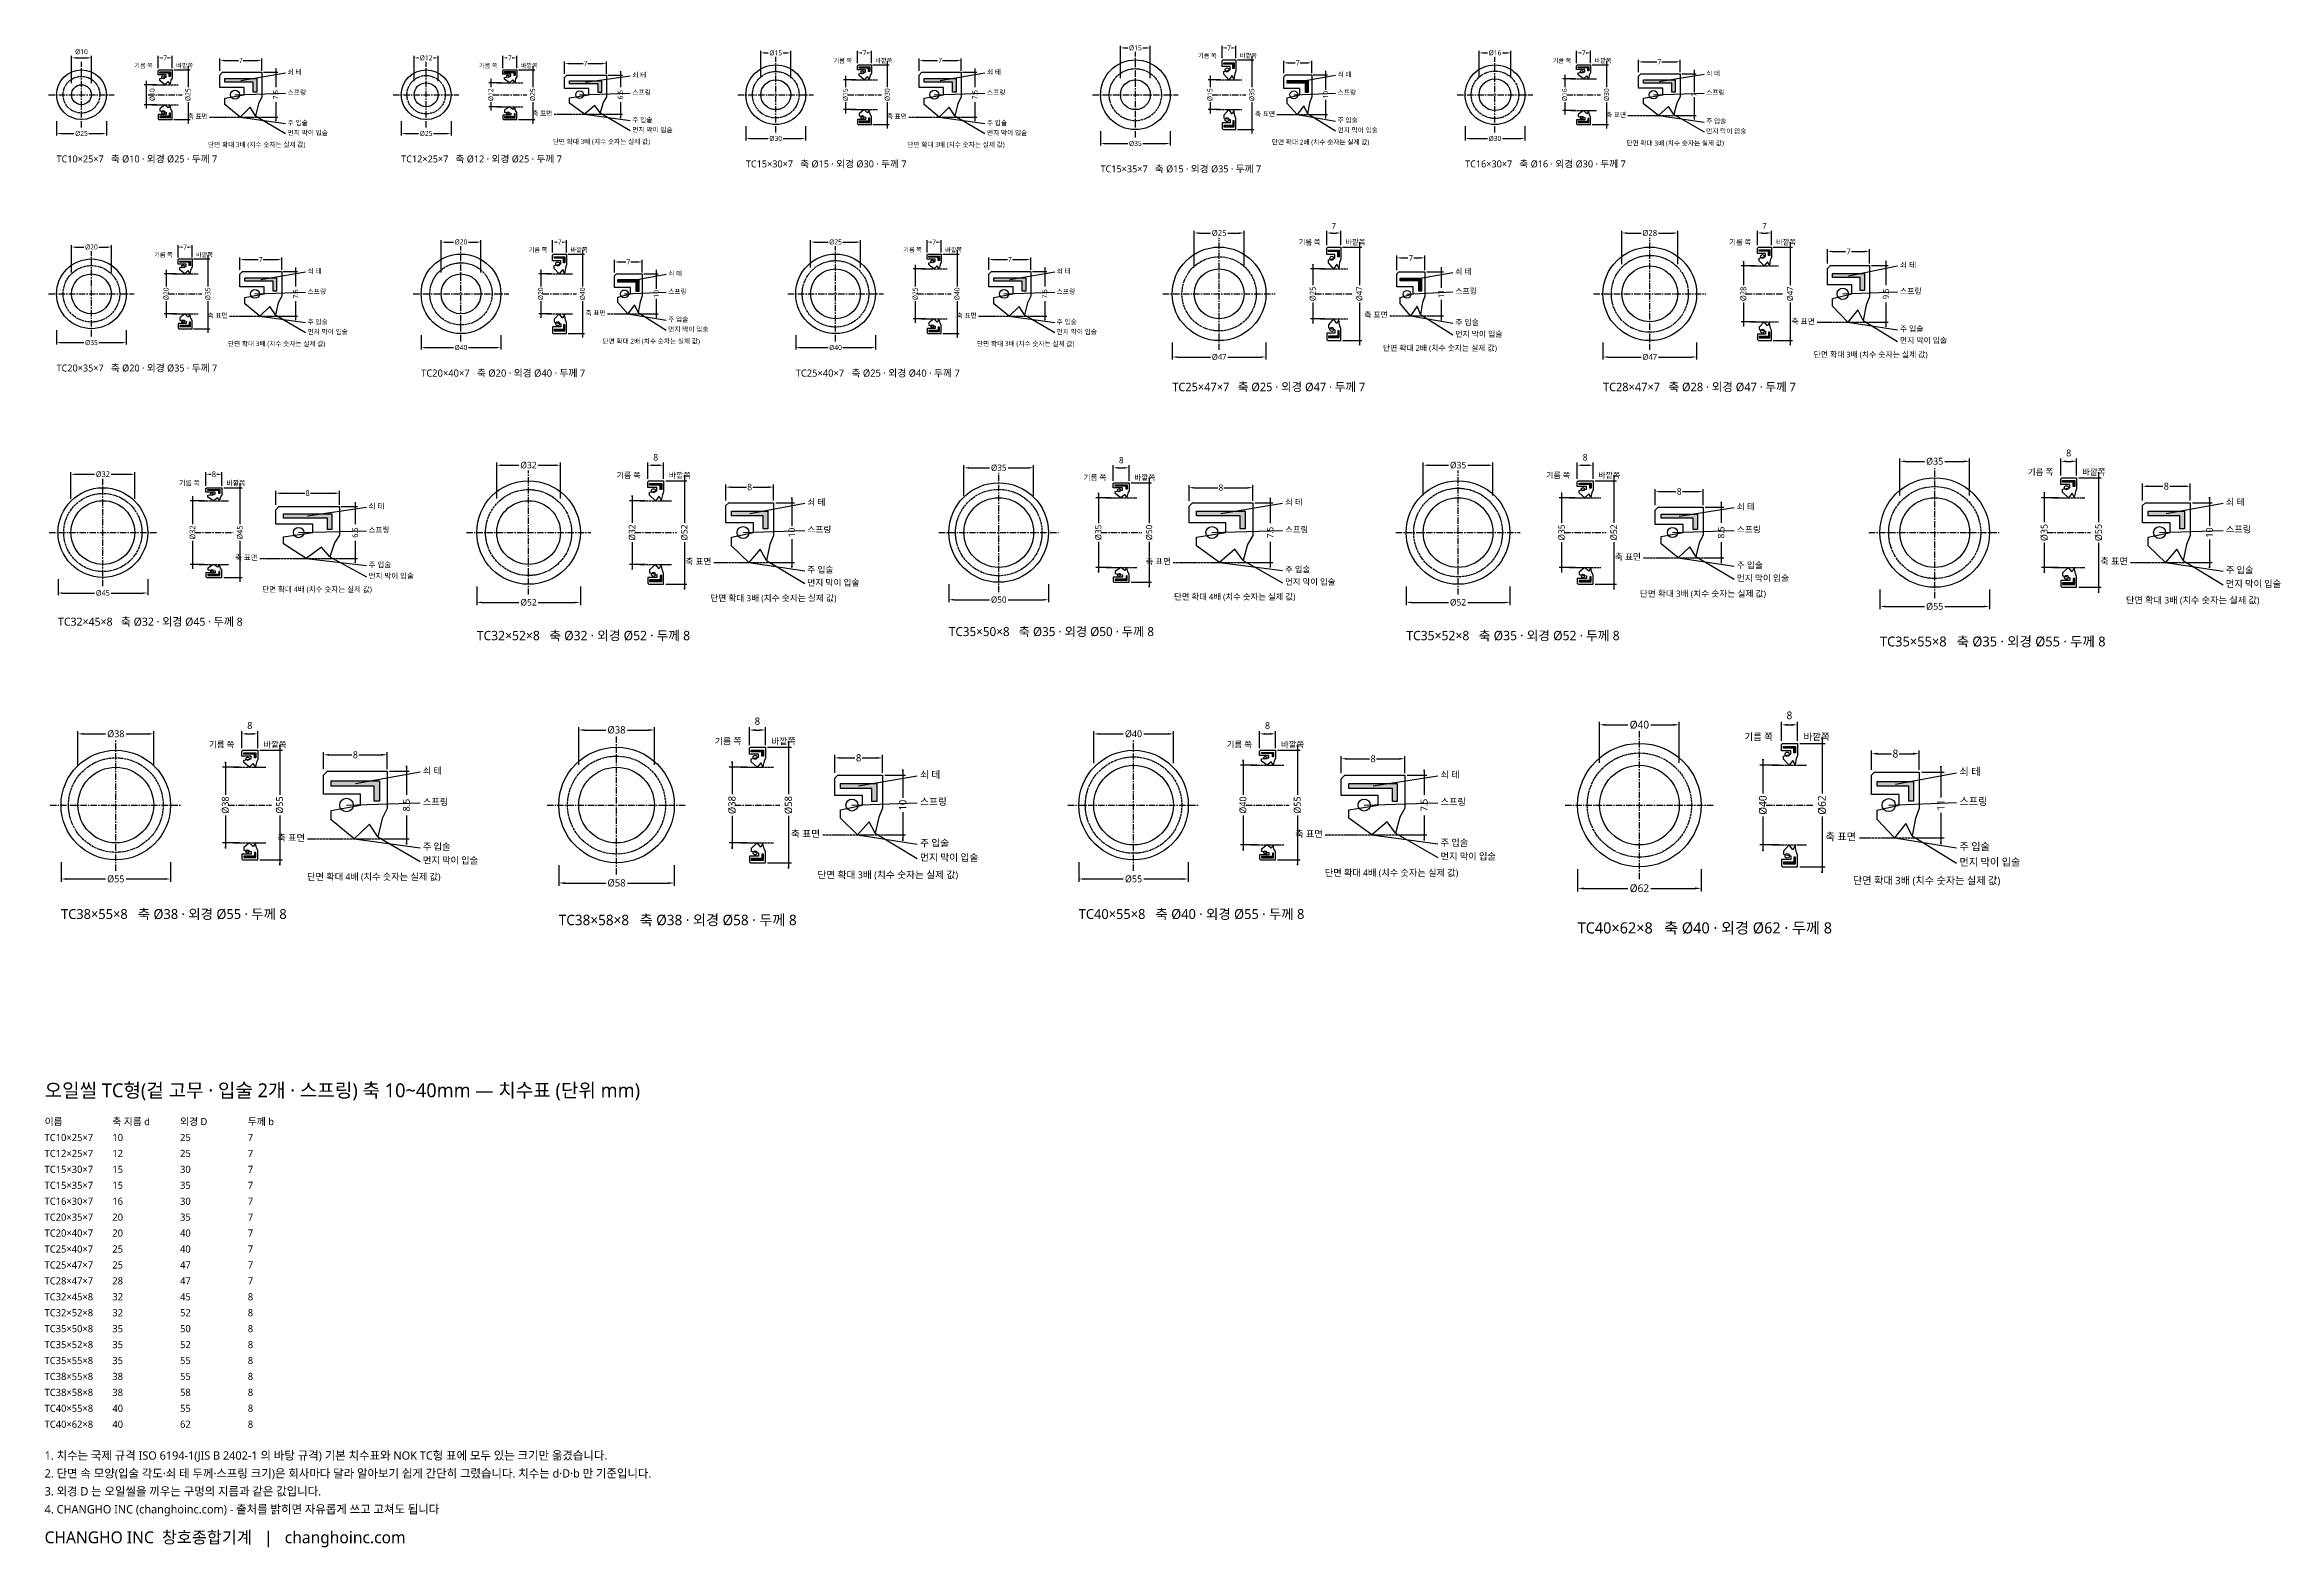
# Model space of a CAD drawing. Header units: millimetres. Extents: x 0 to 1122, y -730 to 25.
import ezdxf

# ---------------------------------------------------------------- set-up
doc = ezdxf.new("R2010")
doc.units = ezdxf.units.MM
doc.linetypes.add('CENTER', pattern=[5.08, 3.175, -0.635, 0.635, -0.635])
doc.linetypes.add('DASHED', pattern=[1.524, 1.27, -0.254])
for name, color, linetype in [('문자', 7, 'CONTINUOUS'), ('쇠테', 8, 'CONTINUOUS'), ('숨은선', 3, 'DASHED'), ('외형선', 7, 'CONTINUOUS'), ('중심선', 1, 'CENTER'), ('치수', 4, 'CONTINUOUS')]:
    doc.layers.add(name, color=color, linetype=linetype)
doc.styles.add('CH_KOR', font='malgun.ttf')
doc.dimstyles.new('CH_DIM', dxfattribs={"dimtxt": 2.5, "dimasz": 2, "dimexe": 1, "dimexo": 0.8, "dimgap": 0.8, "dimtad": 1, "dimdec": 1, "dimdsep": 46, "dimtxsty": 'CH_KOR', "dimcen": 2.5, "dimclrd": 4, "dimclre": 4, "dimclrt": 4, "dimazin": 3, "dimtfac": 1, "dimtmove": 0, "dimatfit": 3})

msp = doc.modelspace()

# ---------------------------------------------------------------- texts
at = {"layer": '문자', "style": 'CH_KOR'}
for s, height, p in [('오일씰 TC형(겉 고무 · 입술 2개 · 스프링) 축 10~40mm — 치수표 (단위 mm)', 7, (0, -503.5)), ('이름', 3.6, (0, -517.5)), ('축 지름 d', 3.6, (34, -517.5)), ('외경 D', 3.6, (68, -517.5)), ('두께 b', 3.6, (102, -517.5)), ('TC10×25×7', 3.6, (0, -525.5)), ('10', 3.6, (34, -525.5)), ('25', 3.6, (68, -525.5)), ('7', 3.6, (102, -525.5)), ('TC12×25×7', 3.6, (0, -533.5)), ('TC15×30×7', 3.6, (0, -541.5)), ('12', 3.6, (34, -533.5)), ('15', 3.6, (34, -541.5)), ('30', 3.6, (68, -541.5)), ('25', 3.6, (68, -533.5)), ('7', 3.6, (102, -533.5)), ('7', 3.6, (102, -541.5)), ('TC15×35×7', 3.6, (0, -549.5)), ('15', 3.6, (34, -549.5)), ('35', 3.6, (68, -549.5)), ('7', 3.6, (102, -549.5)), ('TC16×30×7', 3.6, (0, -557.5)), ('16', 3.6, (34, -557.5)), ('30', 3.6, (68, -557.5)), ('7', 3.6, (102, -557.5)), ('TC20×35×7', 3.6, (0, -565.5)), ('TC20×40×7', 3.6, (0, -573.5)), ('20', 3.6, (34, -565.5)), ('20', 3.6, (34, -573.5)), ('40', 3.6, (68, -573.5)), ('35', 3.6, (68, -565.5)), ('7', 3.6, (102, -565.5)), ('7', 3.6, (102, -573.5)), ('TC25×40×7', 3.6, (0, -581.5)), ('25', 3.6, (34, -581.5)), ('40', 3.6, (68, -581.5)), ('7', 3.6, (102, -581.5)), ('TC25×47×7', 3.6, (0, -589.5)), ('TC28×47×7', 3.6, (0, -597.5)), ('25', 3.6, (34, -589.5)), ('28', 3.6, (34, -597.5)), ('47', 3.6, (68, -589.5)), ('47', 3.6, (68, -597.5)), ('7', 3.6, (102, -589.5)), ('7', 3.6, (102, -597.5)), ('TC32×45×8', 3.6, (0, -605.5)), ('32', 3.6, (34, -605.5)), ('45', 3.6, (68, -605.5)), ('8', 3.6, (102, -605.5)), ('TC32×52×8', 3.6, (0, -613.5)), ('32', 3.6, (34, -613.5)), ('52', 3.6, (68, -613.5)), ('8', 3.6, (102, -613.5)), ('TC35×50×8', 3.6, (0, -621.5)), ('TC35×52×8', 3.6, (0, -629.5)), ('35', 3.6, (34, -621.5)), ('35', 3.6, (34, -629.5)), ('50', 3.6, (68, -621.5)), ('52', 3.6, (68, -629.5)), ('8', 3.6, (102, -621.5)), ('8', 3.6, (102, -629.5)), ('TC35×55×8', 3.6, (0, -637.5)), ('35', 3.6, (34, -637.5)), ('55', 3.6, (68, -637.5)), ('8', 3.6, (102, -637.5)), ('TC38×55×8', 3.6, (0, -645.5)), ('TC38×58×8', 3.6, (0, -653.5)), ('38', 3.6, (34, -645.5)), ('38', 3.6, (34, -653.5)), ('55', 3.6, (68, -645.5)), ('58', 3.6, (68, -653.5)), ('8', 3.6, (102, -645.5)), ('8', 3.6, (102, -653.5)), ('TC40×55×8', 3.6, (0, -661.5)), ('40', 3.6, (34, -661.5)), ('55', 3.6, (68, -661.5)), ('8', 3.6, (102, -661.5)), ('TC40×62×8', 3.6, (0, -669.5)), ('40', 3.6, (34, -669.5)), ('62', 3.6, (68, -669.5)), ('8', 3.6, (102, -669.5)), ('1. 치수는 국제 규격 ISO 6194-1(JIS B 2402-1 의 바탕 규격) 기본 치수표와 NOK TC형 표에 모두 있는 크기만 옮겼습니다.', 4.2, (0, -685.5)), ('2. 단면 속 모양(입술 각도·쇠 테 두께·스프링 크기)은 회사마다 달라 알아보기 쉽게 간단히 그렸습니다. 치수는 d·D·b 만 기준입니다.', 4.2, (0, -694.5)), ('3. 외경 D 는 오일씰을 끼우는 구멍의 지름과 같은 값입니다.', 4.2, (0, -703.5)), ('4. CHANGHO INC (changhoinc.com) - 출처를 밝히면 자유롭게 쓰고 고쳐도 됩니다', 4.2, (0, -712.5)), ('CHANGHO INC  창호종합기계   |   changhoinc.com', 6, (0, -727.5))]:
    msp.add_text(s, height=height, dxfattribs=at).set_placement(p)

# ---------------------------------------------------------------- blocks, each defined once
blk = doc.blocks.new('_CLOSEDFILLED')
at = {"color": 0, "linetype": 'BYBLOCK'}
blk.add_solid([(-1, 0.16), (0, 0), (-1, -0.16)], dxfattribs=at)
blk = doc.blocks.new('*D1')
at = {"color": 4}
for p, q in [((-12.5, -13.3), (-12.5, -20.5)), ((-10.5, -19.5), (-3.75, -19.5)), ((3.75, -19.5), (10.5, -19.5)), ((12.5, -13.3), (12.5, -20.5))]:
    blk.add_line(p, q, dxfattribs=at)
at = {"layer": 'Defpoints'}
for p in [(-12.5, -12.5), (-12.5, -19.5), (12.5, -12.5)]:
    blk.add_point(p, dxfattribs=at)
at = {"layer": '치수', "color": 4, "xscale": 2, "yscale": 2, "rotation": 180}
blk.add_blockref('_CLOSEDFILLED', (-12.5, -19.5), dxfattribs=at)
at = {"layer": '치수', "color": 4, "xscale": 2, "yscale": 2}
blk.add_blockref('_CLOSEDFILLED', (12.5, -19.5), dxfattribs=at)
at = {"layer": '치수', "color": 4, "insert": (0, -19.5), "char_height": 2.5, "attachment_point": 5, "style": 'CH_KOR'}
blk.add_mtext('Ø25', dxfattribs=at)
blk = doc.blocks.new('*D2')
at = {"color": 4}
for p, q in [((-5, 5.8), (-5, 19.5)), ((-3, 18.5), (3, 18.5)), ((5, 5.8), (5, 19.5))]:
    blk.add_line(p, q, dxfattribs=at)
at = {"layer": 'Defpoints'}
for p in [(-5, 18.5), (-5, 5), (5, 5)]:
    blk.add_point(p, dxfattribs=at)
at = {"layer": '치수', "color": 4, "xscale": 2, "yscale": 2, "rotation": 180}
blk.add_blockref('_CLOSEDFILLED', (-5, 18.5), dxfattribs=at)
at = {"layer": '치수', "color": 4, "xscale": 2, "yscale": 2}
blk.add_blockref('_CLOSEDFILLED', (5, 18.5), dxfattribs=at)
at = {"layer": '치수', "color": 4, "insert": (0, 21.55), "char_height": 2.5, "attachment_point": 5, "style": 'CH_KOR'}
blk.add_mtext('Ø10', dxfattribs=at)
blk = doc.blocks.new('*D3')
at = {"color": 4}
for p, q in [((38.5, 13.3), (38.5, 19.5)), ((40.5, 18.5), (40.75, 18.5)), ((43.25, 18.5), (43.5, 18.5)), ((45.5, 13.3), (45.5, 19.5))]:
    blk.add_line(p, q, dxfattribs=at)
at = {"layer": 'Defpoints'}
for p in [(38.5, 18.5), (38.5, 12.5), (45.5, 12.5)]:
    blk.add_point(p, dxfattribs=at)
at = {"layer": '치수', "color": 4, "xscale": 2, "yscale": 2, "rotation": 180}
blk.add_blockref('_CLOSEDFILLED', (38.5, 18.5), dxfattribs=at)
at = {"layer": '치수', "color": 4, "xscale": 2, "yscale": 2}
blk.add_blockref('_CLOSEDFILLED', (45.5, 18.5), dxfattribs=at)
at = {"layer": '치수', "color": 4, "insert": (42, 18.5), "char_height": 2.5, "attachment_point": 5, "style": 'CH_KOR'}
blk.add_mtext('7', dxfattribs=at)
blk = doc.blocks.new('*D4')
at = {"color": 4}
for p, q in [((46.3, 12.5), (54.5, 12.5)), ((53.5, 14.5), (53.5, 3.75)), ((53.5, -3.75), (53.5, -14.5)), ((46.3, -12.5), (54.5, -12.5))]:
    blk.add_line(p, q, dxfattribs=at)
at = {"layer": 'Defpoints'}
for p in [(45.5, 12.5), (53.5, 12.5), (45.5, -12.5)]:
    blk.add_point(p, dxfattribs=at)
at = {"layer": '치수', "color": 4, "xscale": 2, "yscale": 2}
for p, rotation in [((53.5, 12.5), 270), ((53.5, -12.5), 90)]:
    blk.add_blockref('_CLOSEDFILLED', p, dxfattribs=dict(at, rotation=rotation))
at = {"layer": '치수', "color": 4, "insert": (53.5, 0), "char_height": 2.5, "attachment_point": 5, "rotation": 90, "style": 'CH_KOR'}
blk.add_mtext('Ø25', dxfattribs=at)
blk = doc.blocks.new('*D5')
at = {"color": 4}
for p, q in [((37.7, 5), (31.5, 5)), ((32.5, 7), (32.5, -7)), ((37.7, -5), (31.5, -5))]:
    blk.add_line(p, q, dxfattribs=at)
at = {"layer": 'Defpoints'}
for p in [(32.5, 5), (38.5, 5), (38.5, -5)]:
    blk.add_point(p, dxfattribs=at)
at = {"layer": '치수', "color": 4, "xscale": 2, "yscale": 2}
for p, rotation in [((32.5, 5), 270), ((32.5, -5), 90)]:
    blk.add_blockref('_CLOSEDFILLED', p, dxfattribs=dict(at, rotation=rotation))
at = {"layer": '치수', "color": 4, "insert": (35.55, 0), "char_height": 2.5, "attachment_point": 5, "rotation": 90, "style": 'CH_KOR'}
blk.add_mtext('Ø10', dxfattribs=at)
blk = doc.blocks.new('*D6')
at = {"color": 4}
for p, q in [((69.5, 12.05), (69.5, 18.25)), ((71.5, 17.25), (78.75, 17.25)), ((81.25, 17.25), (88.5, 17.25)), ((90.5, 12.05), (90.5, 18.25))]:
    blk.add_line(p, q, dxfattribs=at)
at = {"layer": 'Defpoints'}
for p in [(69.5, 17.25), (69.5, 11.25), (90.5, 11.25)]:
    blk.add_point(p, dxfattribs=at)
at = {"layer": '치수', "color": 4, "xscale": 2, "yscale": 2, "rotation": 180}
blk.add_blockref('_CLOSEDFILLED', (69.5, 17.25), dxfattribs=at)
at = {"layer": '치수', "color": 4, "xscale": 2, "yscale": 2}
blk.add_blockref('_CLOSEDFILLED', (90.5, 17.25), dxfattribs=at)
at = {"layer": '치수', "color": 4, "insert": (80, 17.25), "char_height": 2.5, "attachment_point": 5, "style": 'CH_KOR'}
blk.add_mtext('7', dxfattribs=at)
blk = doc.blocks.new('*D7')
at = {"color": 4}
for p, q in [((91.3, 11.25), (98.5, 11.25)), ((97.5, 13.25), (97.5, 3.75)), ((97.5, -3.75), (97.5, -13.25)), ((91.3, -11.25), (98.5, -11.25))]:
    blk.add_line(p, q, dxfattribs=at)
at = {"layer": 'Defpoints'}
for p in [(90.5, 11.25), (97.5, 11.25), (90.5, -11.25)]:
    blk.add_point(p, dxfattribs=at)
at = {"layer": '치수', "color": 4, "xscale": 2, "yscale": 2}
for p, rotation in [((97.5, 11.25), 270), ((97.5, -11.25), 90)]:
    blk.add_blockref('_CLOSEDFILLED', p, dxfattribs=dict(at, rotation=rotation))
at = {"layer": '치수', "color": 4, "insert": (97.5, 0), "char_height": 2.5, "attachment_point": 5, "rotation": 90, "style": 'CH_KOR'}
blk.add_mtext('7.5', dxfattribs=at)
blk = doc.blocks.new('*D8')
at = {"color": 4}
for p, q in [((-12.5, -13.3), (-12.5, -20.5)), ((-10.5, -19.5), (-3.75, -19.5)), ((3.75, -19.5), (10.5, -19.5)), ((12.5, -13.3), (12.5, -20.5))]:
    blk.add_line(p, q, dxfattribs=at)
at = {"layer": 'Defpoints'}
for p in [(-12.5, -12.5), (-12.5, -19.5), (12.5, -12.5)]:
    blk.add_point(p, dxfattribs=at)
at = {"layer": '치수', "color": 4, "xscale": 2, "yscale": 2, "rotation": 180}
blk.add_blockref('_CLOSEDFILLED', (-12.5, -19.5), dxfattribs=at)
at = {"layer": '치수', "color": 4, "xscale": 2, "yscale": 2}
blk.add_blockref('_CLOSEDFILLED', (12.5, -19.5), dxfattribs=at)
at = {"layer": '치수', "color": 4, "insert": (0, -19.5), "char_height": 2.5, "attachment_point": 5, "style": 'CH_KOR'}
blk.add_mtext('Ø25', dxfattribs=at)
blk = doc.blocks.new('*D9')
at = {"color": 4}
for p, q in [((-6, 6.8), (-6, 19.5)), ((-4, 18.5), (-3.75, 18.5)), ((3.75, 18.5), (4, 18.5)), ((6, 6.8), (6, 19.5))]:
    blk.add_line(p, q, dxfattribs=at)
at = {"layer": 'Defpoints'}
for p in [(-6, 18.5), (-6, 6), (6, 6)]:
    blk.add_point(p, dxfattribs=at)
at = {"layer": '치수', "color": 4, "xscale": 2, "yscale": 2, "rotation": 180}
blk.add_blockref('_CLOSEDFILLED', (-6, 18.5), dxfattribs=at)
at = {"layer": '치수', "color": 4, "xscale": 2, "yscale": 2}
blk.add_blockref('_CLOSEDFILLED', (6, 18.5), dxfattribs=at)
at = {"layer": '치수', "color": 4, "insert": (0, 18.5), "char_height": 2.5, "attachment_point": 5, "style": 'CH_KOR'}
blk.add_mtext('Ø12', dxfattribs=at)
blk = doc.blocks.new('*D10')
at = {"color": 4}
for p, q in [((38.5, 13.3), (38.5, 19.5)), ((40.5, 18.5), (40.75, 18.5)), ((43.25, 18.5), (43.5, 18.5)), ((45.5, 13.3), (45.5, 19.5))]:
    blk.add_line(p, q, dxfattribs=at)
at = {"layer": 'Defpoints'}
for p in [(38.5, 18.5), (38.5, 12.5), (45.5, 12.5)]:
    blk.add_point(p, dxfattribs=at)
at = {"layer": '치수', "color": 4, "xscale": 2, "yscale": 2, "rotation": 180}
blk.add_blockref('_CLOSEDFILLED', (38.5, 18.5), dxfattribs=at)
at = {"layer": '치수', "color": 4, "xscale": 2, "yscale": 2}
blk.add_blockref('_CLOSEDFILLED', (45.5, 18.5), dxfattribs=at)
at = {"layer": '치수', "color": 4, "insert": (42, 18.5), "char_height": 2.5, "attachment_point": 5, "style": 'CH_KOR'}
blk.add_mtext('7', dxfattribs=at)
blk = doc.blocks.new('*D11')
at = {"color": 4}
for p, q in [((46.3, 12.5), (54.5, 12.5)), ((53.5, 14.5), (53.5, 3.75)), ((53.5, -3.75), (53.5, -14.5)), ((46.3, -12.5), (54.5, -12.5))]:
    blk.add_line(p, q, dxfattribs=at)
at = {"layer": 'Defpoints'}
for p in [(45.5, 12.5), (53.5, 12.5), (45.5, -12.5)]:
    blk.add_point(p, dxfattribs=at)
at = {"layer": '치수', "color": 4, "xscale": 2, "yscale": 2}
for p, rotation in [((53.5, 12.5), 270), ((53.5, -12.5), 90)]:
    blk.add_blockref('_CLOSEDFILLED', p, dxfattribs=dict(at, rotation=rotation))
at = {"layer": '치수', "color": 4, "insert": (53.5, 0), "char_height": 2.5, "attachment_point": 5, "rotation": 90, "style": 'CH_KOR'}
blk.add_mtext('Ø25', dxfattribs=at)
blk = doc.blocks.new('*D12')
at = {"color": 4}
for p, q in [((37.7, 6), (31.5, 6)), ((32.5, 8), (32.5, 3.75)), ((37.7, -6), (31.5, -6)), ((32.5, -3.75), (32.5, -8))]:
    blk.add_line(p, q, dxfattribs=at)
at = {"layer": 'Defpoints'}
for p in [(32.5, 6), (38.5, 6), (38.5, -6)]:
    blk.add_point(p, dxfattribs=at)
at = {"layer": '치수', "color": 4, "xscale": 2, "yscale": 2}
for p, rotation in [((32.5, 6), 270), ((32.5, -6), 90)]:
    blk.add_blockref('_CLOSEDFILLED', p, dxfattribs=dict(at, rotation=rotation))
at = {"layer": '치수', "color": 4, "insert": (32.5, 0), "char_height": 2.5, "attachment_point": 5, "rotation": 90, "style": 'CH_KOR'}
blk.add_mtext('Ø12', dxfattribs=at)
blk = doc.blocks.new('*D13')
at = {"color": 4}
for p, q in [((69.5, 10.55), (69.5, 16.75)), ((71.5, 15.75), (78.75, 15.75)), ((81.25, 15.75), (88.5, 15.75)), ((90.5, 10.55), (90.5, 16.75))]:
    blk.add_line(p, q, dxfattribs=at)
at = {"layer": 'Defpoints'}
for p in [(69.5, 15.75), (69.5, 9.75), (90.5, 9.75)]:
    blk.add_point(p, dxfattribs=at)
at = {"layer": '치수', "color": 4, "xscale": 2, "yscale": 2, "rotation": 180}
blk.add_blockref('_CLOSEDFILLED', (69.5, 15.75), dxfattribs=at)
at = {"layer": '치수', "color": 4, "xscale": 2, "yscale": 2}
blk.add_blockref('_CLOSEDFILLED', (90.5, 15.75), dxfattribs=at)
at = {"layer": '치수', "color": 4, "insert": (80, 15.75), "char_height": 2.5, "attachment_point": 5, "style": 'CH_KOR'}
blk.add_mtext('7', dxfattribs=at)
blk = doc.blocks.new('*D14')
at = {"color": 4}
for p, q in [((97.5, 11.75), (97.5, 3.75)), ((91.3, 9.75), (98.5, 9.75)), ((91.3, -9.75), (98.5, -9.75)), ((97.5, -3.75), (97.5, -11.75))]:
    blk.add_line(p, q, dxfattribs=at)
at = {"layer": 'Defpoints'}
for p in [(90.5, 9.75), (97.5, 9.75), (90.5, -9.75)]:
    blk.add_point(p, dxfattribs=at)
at = {"layer": '치수', "color": 4, "xscale": 2, "yscale": 2}
for p, rotation in [((97.5, 9.75), 270), ((97.5, -9.75), 90)]:
    blk.add_blockref('_CLOSEDFILLED', p, dxfattribs=dict(at, rotation=rotation))
at = {"layer": '치수', "color": 4, "insert": (97.5, 0), "char_height": 2.5, "attachment_point": 5, "rotation": 90, "style": 'CH_KOR'}
blk.add_mtext('6.5', dxfattribs=at)
blk = doc.blocks.new('*D15')
at = {"color": 4}
for p, q in [((-15, -15.8), (-15, -23)), ((-13, -22), (-3.75, -22)), ((3.75, -22), (13, -22)), ((15, -15.8), (15, -23))]:
    blk.add_line(p, q, dxfattribs=at)
at = {"layer": 'Defpoints'}
for p in [(-15, -15), (-15, -22), (15, -15)]:
    blk.add_point(p, dxfattribs=at)
at = {"layer": '치수', "color": 4, "xscale": 2, "yscale": 2, "rotation": 180}
blk.add_blockref('_CLOSEDFILLED', (-15, -22), dxfattribs=at)
at = {"layer": '치수', "color": 4, "xscale": 2, "yscale": 2}
blk.add_blockref('_CLOSEDFILLED', (15, -22), dxfattribs=at)
at = {"layer": '치수', "color": 4, "insert": (0, -22), "char_height": 2.5, "attachment_point": 5, "style": 'CH_KOR'}
blk.add_mtext('Ø30', dxfattribs=at)
blk = doc.blocks.new('*D16')
at = {"color": 4}
for p, q in [((-7.5, 8.3), (-7.5, 22)), ((-5.5, 21), (-3.75, 21)), ((3.75, 21), (5.5, 21)), ((7.5, 8.3), (7.5, 22))]:
    blk.add_line(p, q, dxfattribs=at)
at = {"layer": 'Defpoints'}
for p in [(-7.5, 21), (-7.5, 7.5), (7.5, 7.5)]:
    blk.add_point(p, dxfattribs=at)
at = {"layer": '치수', "color": 4, "xscale": 2, "yscale": 2, "rotation": 180}
blk.add_blockref('_CLOSEDFILLED', (-7.5, 21), dxfattribs=at)
at = {"layer": '치수', "color": 4, "xscale": 2, "yscale": 2}
blk.add_blockref('_CLOSEDFILLED', (7.5, 21), dxfattribs=at)
at = {"layer": '치수', "color": 4, "insert": (0, 21), "char_height": 2.5, "attachment_point": 5, "style": 'CH_KOR'}
blk.add_mtext('Ø15', dxfattribs=at)
blk = doc.blocks.new('*D17')
at = {"color": 4}
for p, q in [((41, 15.8), (41, 22)), ((43, 21), (43.25, 21)), ((45.75, 21), (46, 21)), ((48, 15.8), (48, 22))]:
    blk.add_line(p, q, dxfattribs=at)
at = {"layer": 'Defpoints'}
for p in [(41, 21), (41, 15), (48, 15)]:
    blk.add_point(p, dxfattribs=at)
at = {"layer": '치수', "color": 4, "xscale": 2, "yscale": 2, "rotation": 180}
blk.add_blockref('_CLOSEDFILLED', (41, 21), dxfattribs=at)
at = {"layer": '치수', "color": 4, "xscale": 2, "yscale": 2}
blk.add_blockref('_CLOSEDFILLED', (48, 21), dxfattribs=at)
at = {"layer": '치수', "color": 4, "insert": (44.5, 21), "char_height": 2.5, "attachment_point": 5, "style": 'CH_KOR'}
blk.add_mtext('7', dxfattribs=at)
blk = doc.blocks.new('*D18')
at = {"color": 4}
for p, q in [((48.8, 15), (57, 15)), ((56, 17), (56, 3.75)), ((56, -3.75), (56, -17)), ((48.8, -15), (57, -15))]:
    blk.add_line(p, q, dxfattribs=at)
at = {"layer": 'Defpoints'}
for p in [(48, 15), (56, 15), (48, -15)]:
    blk.add_point(p, dxfattribs=at)
at = {"layer": '치수', "color": 4, "xscale": 2, "yscale": 2}
for p, rotation in [((56, 15), 270), ((56, -15), 90)]:
    blk.add_blockref('_CLOSEDFILLED', p, dxfattribs=dict(at, rotation=rotation))
at = {"layer": '치수', "color": 4, "insert": (56, 0), "char_height": 2.5, "attachment_point": 5, "rotation": 90, "style": 'CH_KOR'}
blk.add_mtext('Ø30', dxfattribs=at)
blk = doc.blocks.new('*D19')
at = {"color": 4}
for p, q in [((40.2, 7.5), (34, 7.5)), ((35, 9.5), (35, 3.75)), ((40.2, -7.5), (34, -7.5)), ((35, -3.75), (35, -9.5))]:
    blk.add_line(p, q, dxfattribs=at)
at = {"layer": 'Defpoints'}
for p in [(35, 7.5), (41, 7.5), (41, -7.5)]:
    blk.add_point(p, dxfattribs=at)
at = {"layer": '치수', "color": 4, "xscale": 2, "yscale": 2}
for p, rotation in [((35, 7.5), 270), ((35, -7.5), 90)]:
    blk.add_blockref('_CLOSEDFILLED', p, dxfattribs=dict(at, rotation=rotation))
at = {"layer": '치수', "color": 4, "insert": (35, 0), "char_height": 2.5, "attachment_point": 5, "rotation": 90, "style": 'CH_KOR'}
blk.add_mtext('Ø15', dxfattribs=at)
blk = doc.blocks.new('*D20')
at = {"color": 4}
for p, q in [((72, 12.05), (72, 18.25)), ((74, 17.25), (81.25, 17.25)), ((83.75, 17.25), (91, 17.25)), ((93, 12.05), (93, 18.25))]:
    blk.add_line(p, q, dxfattribs=at)
at = {"layer": 'Defpoints'}
for p in [(72, 17.25), (72, 11.25), (93, 11.25)]:
    blk.add_point(p, dxfattribs=at)
at = {"layer": '치수', "color": 4, "xscale": 2, "yscale": 2, "rotation": 180}
blk.add_blockref('_CLOSEDFILLED', (72, 17.25), dxfattribs=at)
at = {"layer": '치수', "color": 4, "xscale": 2, "yscale": 2}
blk.add_blockref('_CLOSEDFILLED', (93, 17.25), dxfattribs=at)
at = {"layer": '치수', "color": 4, "insert": (82.5, 17.25), "char_height": 2.5, "attachment_point": 5, "style": 'CH_KOR'}
blk.add_mtext('7', dxfattribs=at)
blk = doc.blocks.new('*D21')
at = {"color": 4}
for p, q in [((93.8, 11.25), (101, 11.25)), ((100, 13.25), (100, 3.75)), ((100, -3.75), (100, -13.25)), ((93.8, -11.25), (101, -11.25))]:
    blk.add_line(p, q, dxfattribs=at)
at = {"layer": 'Defpoints'}
for p in [(93, 11.25), (100, 11.25), (93, -11.25)]:
    blk.add_point(p, dxfattribs=at)
at = {"layer": '치수', "color": 4, "xscale": 2, "yscale": 2}
for p, rotation in [((100, 11.25), 270), ((100, -11.25), 90)]:
    blk.add_blockref('_CLOSEDFILLED', p, dxfattribs=dict(at, rotation=rotation))
at = {"layer": '치수', "color": 4, "insert": (100, 0), "char_height": 2.5, "attachment_point": 5, "rotation": 90, "style": 'CH_KOR'}
blk.add_mtext('7.5', dxfattribs=at)
blk = doc.blocks.new('*D22')
at = {"color": 4}
for p, q in [((-17.5, -18.3), (-17.5, -25.5)), ((17.5, -18.3), (17.5, -25.5)), ((-15.5, -24.5), (-3.75, -24.5)), ((3.75, -24.5), (15.5, -24.5))]:
    blk.add_line(p, q, dxfattribs=at)
at = {"layer": 'Defpoints'}
for p in [(-17.5, -17.5), (17.5, -17.5), (-17.5, -24.5)]:
    blk.add_point(p, dxfattribs=at)
at = {"layer": '치수', "color": 4, "xscale": 2, "yscale": 2, "rotation": 180}
blk.add_blockref('_CLOSEDFILLED', (-17.5, -24.5), dxfattribs=at)
at = {"layer": '치수', "color": 4, "xscale": 2, "yscale": 2}
blk.add_blockref('_CLOSEDFILLED', (17.5, -24.5), dxfattribs=at)
at = {"layer": '치수', "color": 4, "insert": (0, -24.5), "char_height": 2.5, "attachment_point": 5, "style": 'CH_KOR'}
blk.add_mtext('Ø35', dxfattribs=at)
blk = doc.blocks.new('*D23')
at = {"color": 4}
for p, q in [((-7.5, 8.3), (-7.5, 24.5)), ((-5.5, 23.5), (-3.75, 23.5)), ((3.75, 23.5), (5.5, 23.5)), ((7.5, 8.3), (7.5, 24.5))]:
    blk.add_line(p, q, dxfattribs=at)
at = {"layer": 'Defpoints'}
for p in [(-7.5, 23.5), (-7.5, 7.5), (7.5, 7.5)]:
    blk.add_point(p, dxfattribs=at)
at = {"layer": '치수', "color": 4, "xscale": 2, "yscale": 2, "rotation": 180}
blk.add_blockref('_CLOSEDFILLED', (-7.5, 23.5), dxfattribs=at)
at = {"layer": '치수', "color": 4, "xscale": 2, "yscale": 2}
blk.add_blockref('_CLOSEDFILLED', (7.5, 23.5), dxfattribs=at)
at = {"layer": '치수', "color": 4, "insert": (0, 23.5), "char_height": 2.5, "attachment_point": 5, "style": 'CH_KOR'}
blk.add_mtext('Ø15', dxfattribs=at)
blk = doc.blocks.new('*D24')
at = {"color": 4}
for p, q in [((43.5, 18.3), (43.5, 24.5)), ((45.5, 23.5), (45.75, 23.5)), ((48.25, 23.5), (48.5, 23.5)), ((50.5, 18.3), (50.5, 24.5))]:
    blk.add_line(p, q, dxfattribs=at)
at = {"layer": 'Defpoints'}
for p in [(43.5, 23.5), (43.5, 17.5), (50.5, 17.5)]:
    blk.add_point(p, dxfattribs=at)
at = {"layer": '치수', "color": 4, "xscale": 2, "yscale": 2, "rotation": 180}
blk.add_blockref('_CLOSEDFILLED', (43.5, 23.5), dxfattribs=at)
at = {"layer": '치수', "color": 4, "xscale": 2, "yscale": 2}
blk.add_blockref('_CLOSEDFILLED', (50.5, 23.5), dxfattribs=at)
at = {"layer": '치수', "color": 4, "insert": (47, 23.5), "char_height": 2.5, "attachment_point": 5, "style": 'CH_KOR'}
blk.add_mtext('7', dxfattribs=at)
blk = doc.blocks.new('*D25')
at = {"color": 4}
for p, q in [((51.3, 17.5), (59.5, 17.5)), ((58.5, 19.5), (58.5, 3.75)), ((58.5, -3.75), (58.5, -19.5)), ((51.3, -17.5), (59.5, -17.5))]:
    blk.add_line(p, q, dxfattribs=at)
at = {"layer": 'Defpoints'}
for p in [(50.5, 17.5), (58.5, 17.5), (50.5, -17.5)]:
    blk.add_point(p, dxfattribs=at)
at = {"layer": '치수', "color": 4, "xscale": 2, "yscale": 2}
for p, rotation in [((58.5, 17.5), 270), ((58.5, -17.5), 90)]:
    blk.add_blockref('_CLOSEDFILLED', p, dxfattribs=dict(at, rotation=rotation))
at = {"layer": '치수', "color": 4, "insert": (58.5, 0), "char_height": 2.5, "attachment_point": 5, "rotation": 90, "style": 'CH_KOR'}
blk.add_mtext('Ø35', dxfattribs=at)
blk = doc.blocks.new('*D26')
at = {"color": 4}
for p, q in [((42.7, 7.5), (36.5, 7.5)), ((37.5, 9.5), (37.5, 3.75)), ((42.7, -7.5), (36.5, -7.5)), ((37.5, -3.75), (37.5, -9.5))]:
    blk.add_line(p, q, dxfattribs=at)
at = {"layer": 'Defpoints'}
for p in [(37.5, 7.5), (43.5, 7.5), (43.5, -7.5)]:
    blk.add_point(p, dxfattribs=at)
at = {"layer": '치수', "color": 4, "xscale": 2, "yscale": 2}
for p, rotation in [((37.5, 7.5), 270), ((37.5, -7.5), 90)]:
    blk.add_blockref('_CLOSEDFILLED', p, dxfattribs=dict(at, rotation=rotation))
at = {"layer": '치수', "color": 4, "insert": (37.5, 0), "char_height": 2.5, "attachment_point": 5, "rotation": 90, "style": 'CH_KOR'}
blk.add_mtext('Ø15', dxfattribs=at)
blk = doc.blocks.new('*D27')
at = {"color": 4}
for p, q in [((74.5, 10.8), (74.5, 17)), ((76.5, 16), (80.25, 16)), ((82.75, 16), (86.5, 16)), ((88.5, 10.8), (88.5, 17))]:
    blk.add_line(p, q, dxfattribs=at)
at = {"layer": 'Defpoints'}
for p in [(74.5, 16), (74.5, 10), (88.5, 10)]:
    blk.add_point(p, dxfattribs=at)
at = {"layer": '치수', "color": 4, "xscale": 2, "yscale": 2, "rotation": 180}
blk.add_blockref('_CLOSEDFILLED', (74.5, 16), dxfattribs=at)
at = {"layer": '치수', "color": 4, "xscale": 2, "yscale": 2}
blk.add_blockref('_CLOSEDFILLED', (88.5, 16), dxfattribs=at)
at = {"layer": '치수', "color": 4, "insert": (81.5, 16), "char_height": 2.5, "attachment_point": 5, "style": 'CH_KOR'}
blk.add_mtext('7', dxfattribs=at)
blk = doc.blocks.new('*D28')
at = {"color": 4}
for p, q in [((95.5, 12), (95.5, 2.5)), ((89.3, 10), (96.5, 10)), ((89.3, -10), (96.5, -10)), ((95.5, -2.5), (95.5, -12))]:
    blk.add_line(p, q, dxfattribs=at)
at = {"layer": 'Defpoints'}
for p in [(88.5, 10), (95.5, 10), (88.5, -10)]:
    blk.add_point(p, dxfattribs=at)
at = {"layer": '치수', "color": 4, "xscale": 2, "yscale": 2}
for p, rotation in [((95.5, 10), 270), ((95.5, -10), 90)]:
    blk.add_blockref('_CLOSEDFILLED', p, dxfattribs=dict(at, rotation=rotation))
at = {"layer": '치수', "color": 4, "insert": (95.5, 0), "char_height": 2.5, "attachment_point": 5, "rotation": 90, "style": 'CH_KOR'}
blk.add_mtext('10', dxfattribs=at)
blk = doc.blocks.new('*D29')
at = {"color": 4}
for p, q in [((-15, -15.8), (-15, -23)), ((-13, -22), (-3.75, -22)), ((3.75, -22), (13, -22)), ((15, -15.8), (15, -23))]:
    blk.add_line(p, q, dxfattribs=at)
at = {"layer": 'Defpoints'}
for p in [(-15, -15), (-15, -22), (15, -15)]:
    blk.add_point(p, dxfattribs=at)
at = {"layer": '치수', "color": 4, "xscale": 2, "yscale": 2, "rotation": 180}
blk.add_blockref('_CLOSEDFILLED', (-15, -22), dxfattribs=at)
at = {"layer": '치수', "color": 4, "xscale": 2, "yscale": 2}
blk.add_blockref('_CLOSEDFILLED', (15, -22), dxfattribs=at)
at = {"layer": '치수', "color": 4, "insert": (0, -22), "char_height": 2.5, "attachment_point": 5, "style": 'CH_KOR'}
blk.add_mtext('Ø30', dxfattribs=at)
blk = doc.blocks.new('*D30')
at = {"color": 4}
for p, q in [((-8, 8.8), (-8, 22)), ((-6, 21), (-3.75, 21)), ((3.75, 21), (6, 21)), ((8, 8.8), (8, 22))]:
    blk.add_line(p, q, dxfattribs=at)
at = {"layer": 'Defpoints'}
for p in [(-8, 21), (-8, 8), (8, 8)]:
    blk.add_point(p, dxfattribs=at)
at = {"layer": '치수', "color": 4, "xscale": 2, "yscale": 2, "rotation": 180}
blk.add_blockref('_CLOSEDFILLED', (-8, 21), dxfattribs=at)
at = {"layer": '치수', "color": 4, "xscale": 2, "yscale": 2}
blk.add_blockref('_CLOSEDFILLED', (8, 21), dxfattribs=at)
at = {"layer": '치수', "color": 4, "insert": (0, 21), "char_height": 2.5, "attachment_point": 5, "style": 'CH_KOR'}
blk.add_mtext('Ø16', dxfattribs=at)
blk = doc.blocks.new('*D31')
at = {"color": 4}
for p, q in [((41, 15.8), (41, 22)), ((43, 21), (43.25, 21)), ((45.75, 21), (46, 21)), ((48, 15.8), (48, 22))]:
    blk.add_line(p, q, dxfattribs=at)
at = {"layer": 'Defpoints'}
for p in [(41, 21), (41, 15), (48, 15)]:
    blk.add_point(p, dxfattribs=at)
at = {"layer": '치수', "color": 4, "xscale": 2, "yscale": 2, "rotation": 180}
blk.add_blockref('_CLOSEDFILLED', (41, 21), dxfattribs=at)
at = {"layer": '치수', "color": 4, "xscale": 2, "yscale": 2}
blk.add_blockref('_CLOSEDFILLED', (48, 21), dxfattribs=at)
at = {"layer": '치수', "color": 4, "insert": (44.5, 21), "char_height": 2.5, "attachment_point": 5, "style": 'CH_KOR'}
blk.add_mtext('7', dxfattribs=at)
blk = doc.blocks.new('*D32')
at = {"color": 4}
for p, q in [((48.8, 15), (57, 15)), ((56, 17), (56, 3.75)), ((56, -3.75), (56, -17)), ((48.8, -15), (57, -15))]:
    blk.add_line(p, q, dxfattribs=at)
at = {"layer": 'Defpoints'}
for p in [(48, 15), (56, 15), (48, -15)]:
    blk.add_point(p, dxfattribs=at)
at = {"layer": '치수', "color": 4, "xscale": 2, "yscale": 2}
for p, rotation in [((56, 15), 270), ((56, -15), 90)]:
    blk.add_blockref('_CLOSEDFILLED', p, dxfattribs=dict(at, rotation=rotation))
at = {"layer": '치수', "color": 4, "insert": (56, 0), "char_height": 2.5, "attachment_point": 5, "rotation": 90, "style": 'CH_KOR'}
blk.add_mtext('Ø30', dxfattribs=at)
blk = doc.blocks.new('*D33')
at = {"color": 4}
for p, q in [((40.2, 8), (34, 8)), ((35, 10), (35, 3.75)), ((40.2, -8), (34, -8)), ((35, -3.75), (35, -10))]:
    blk.add_line(p, q, dxfattribs=at)
at = {"layer": 'Defpoints'}
for p in [(35, 8), (41, 8), (41, -8)]:
    blk.add_point(p, dxfattribs=at)
at = {"layer": '치수', "color": 4, "xscale": 2, "yscale": 2}
for p, rotation in [((35, 8), 270), ((35, -8), 90)]:
    blk.add_blockref('_CLOSEDFILLED', p, dxfattribs=dict(at, rotation=rotation))
at = {"layer": '치수', "color": 4, "insert": (35, 0), "char_height": 2.5, "attachment_point": 5, "rotation": 90, "style": 'CH_KOR'}
blk.add_mtext('Ø16', dxfattribs=at)
blk = doc.blocks.new('*D34')
at = {"color": 4}
for p, q in [((72, 11.3), (72, 17.5)), ((74, 16.5), (81.25, 16.5)), ((83.75, 16.5), (91, 16.5)), ((93, 11.3), (93, 17.5))]:
    blk.add_line(p, q, dxfattribs=at)
at = {"layer": 'Defpoints'}
for p in [(72, 16.5), (72, 10.5), (93, 10.5)]:
    blk.add_point(p, dxfattribs=at)
at = {"layer": '치수', "color": 4, "xscale": 2, "yscale": 2, "rotation": 180}
blk.add_blockref('_CLOSEDFILLED', (72, 16.5), dxfattribs=at)
at = {"layer": '치수', "color": 4, "xscale": 2, "yscale": 2}
blk.add_blockref('_CLOSEDFILLED', (93, 16.5), dxfattribs=at)
at = {"layer": '치수', "color": 4, "insert": (82.5, 16.5), "char_height": 2.5, "attachment_point": 5, "style": 'CH_KOR'}
blk.add_mtext('7', dxfattribs=at)
blk = doc.blocks.new('*D35')
at = {"color": 4}
for p, q in [((100, 12.5), (100, 1.25)), ((93.8, 10.5), (101, 10.5)), ((93.8, -10.5), (101, -10.5)), ((100, -1.25), (100, -12.5))]:
    blk.add_line(p, q, dxfattribs=at)
at = {"layer": 'Defpoints'}
for p in [(93, 10.5), (100, 10.5), (93, -10.5)]:
    blk.add_point(p, dxfattribs=at)
at = {"layer": '치수', "color": 4, "xscale": 2, "yscale": 2}
for p, rotation in [((100, 10.5), 270), ((100, -10.5), 90)]:
    blk.add_blockref('_CLOSEDFILLED', p, dxfattribs=dict(at, rotation=rotation))
at = {"layer": '치수', "color": 4, "insert": (100, 0), "char_height": 2.5, "attachment_point": 5, "rotation": 90, "style": 'CH_KOR'}
blk.add_mtext('7', dxfattribs=at)
blk = doc.blocks.new('*D36')
at = {"color": 4}
for p, q in [((-17.5, -18.3), (-17.5, -25.5)), ((17.5, -18.3), (17.5, -25.5)), ((-15.5, -24.5), (-3.75, -24.5)), ((3.75, -24.5), (15.5, -24.5))]:
    blk.add_line(p, q, dxfattribs=at)
at = {"layer": 'Defpoints'}
for p in [(-17.5, -17.5), (17.5, -17.5), (-17.5, -24.5)]:
    blk.add_point(p, dxfattribs=at)
at = {"layer": '치수', "color": 4, "xscale": 2, "yscale": 2, "rotation": 180}
blk.add_blockref('_CLOSEDFILLED', (-17.5, -24.5), dxfattribs=at)
at = {"layer": '치수', "color": 4, "xscale": 2, "yscale": 2}
blk.add_blockref('_CLOSEDFILLED', (17.5, -24.5), dxfattribs=at)
at = {"layer": '치수', "color": 4, "insert": (0, -24.5), "char_height": 2.5, "attachment_point": 5, "style": 'CH_KOR'}
blk.add_mtext('Ø35', dxfattribs=at)
blk = doc.blocks.new('*D37')
at = {"color": 4}
for p, q in [((-10, 10.8), (-10, 24.5)), ((-8, 23.5), (-3.75, 23.5)), ((3.75, 23.5), (8, 23.5)), ((10, 10.8), (10, 24.5))]:
    blk.add_line(p, q, dxfattribs=at)
at = {"layer": 'Defpoints'}
for p in [(-10, 23.5), (-10, 10), (10, 10)]:
    blk.add_point(p, dxfattribs=at)
at = {"layer": '치수', "color": 4, "xscale": 2, "yscale": 2, "rotation": 180}
blk.add_blockref('_CLOSEDFILLED', (-10, 23.5), dxfattribs=at)
at = {"layer": '치수', "color": 4, "xscale": 2, "yscale": 2}
blk.add_blockref('_CLOSEDFILLED', (10, 23.5), dxfattribs=at)
at = {"layer": '치수', "color": 4, "insert": (0, 23.5), "char_height": 2.5, "attachment_point": 5, "style": 'CH_KOR'}
blk.add_mtext('Ø20', dxfattribs=at)
blk = doc.blocks.new('*D38')
at = {"color": 4}
for p, q in [((43.5, 18.3), (43.5, 24.5)), ((45.5, 23.5), (45.75, 23.5)), ((48.25, 23.5), (48.5, 23.5)), ((50.5, 18.3), (50.5, 24.5))]:
    blk.add_line(p, q, dxfattribs=at)
at = {"layer": 'Defpoints'}
for p in [(43.5, 23.5), (43.5, 17.5), (50.5, 17.5)]:
    blk.add_point(p, dxfattribs=at)
at = {"layer": '치수', "color": 4, "xscale": 2, "yscale": 2, "rotation": 180}
blk.add_blockref('_CLOSEDFILLED', (43.5, 23.5), dxfattribs=at)
at = {"layer": '치수', "color": 4, "xscale": 2, "yscale": 2}
blk.add_blockref('_CLOSEDFILLED', (50.5, 23.5), dxfattribs=at)
at = {"layer": '치수', "color": 4, "insert": (47, 23.5), "char_height": 2.5, "attachment_point": 5, "style": 'CH_KOR'}
blk.add_mtext('7', dxfattribs=at)
blk = doc.blocks.new('*D39')
at = {"color": 4}
for p, q in [((51.3, 17.5), (59.5, 17.5)), ((58.5, 19.5), (58.5, 3.75)), ((58.5, -3.75), (58.5, -19.5)), ((51.3, -17.5), (59.5, -17.5))]:
    blk.add_line(p, q, dxfattribs=at)
at = {"layer": 'Defpoints'}
for p in [(50.5, 17.5), (58.5, 17.5), (50.5, -17.5)]:
    blk.add_point(p, dxfattribs=at)
at = {"layer": '치수', "color": 4, "xscale": 2, "yscale": 2}
for p, rotation in [((58.5, 17.5), 270), ((58.5, -17.5), 90)]:
    blk.add_blockref('_CLOSEDFILLED', p, dxfattribs=dict(at, rotation=rotation))
at = {"layer": '치수', "color": 4, "insert": (58.5, 0), "char_height": 2.5, "attachment_point": 5, "rotation": 90, "style": 'CH_KOR'}
blk.add_mtext('Ø35', dxfattribs=at)
blk = doc.blocks.new('*D40')
at = {"color": 4}
for p, q in [((37.5, 12), (37.5, 3.75)), ((42.7, 10), (36.5, 10)), ((42.7, -10), (36.5, -10)), ((37.5, -3.75), (37.5, -12))]:
    blk.add_line(p, q, dxfattribs=at)
at = {"layer": 'Defpoints'}
for p in [(37.5, 10), (43.5, 10), (43.5, -10)]:
    blk.add_point(p, dxfattribs=at)
at = {"layer": '치수', "color": 4, "xscale": 2, "yscale": 2}
for p, rotation in [((37.5, 10), 270), ((37.5, -10), 90)]:
    blk.add_blockref('_CLOSEDFILLED', p, dxfattribs=dict(at, rotation=rotation))
at = {"layer": '치수', "color": 4, "insert": (37.5, 0), "char_height": 2.5, "attachment_point": 5, "rotation": 90, "style": 'CH_KOR'}
blk.add_mtext('Ø20', dxfattribs=at)
blk = doc.blocks.new('*D41')
at = {"color": 4}
for p, q in [((74.5, 12.05), (74.5, 18.25)), ((76.5, 17.25), (83.75, 17.25)), ((86.25, 17.25), (93.5, 17.25)), ((95.5, 12.05), (95.5, 18.25))]:
    blk.add_line(p, q, dxfattribs=at)
at = {"layer": 'Defpoints'}
for p in [(74.5, 17.25), (74.5, 11.25), (95.5, 11.25)]:
    blk.add_point(p, dxfattribs=at)
at = {"layer": '치수', "color": 4, "xscale": 2, "yscale": 2, "rotation": 180}
blk.add_blockref('_CLOSEDFILLED', (74.5, 17.25), dxfattribs=at)
at = {"layer": '치수', "color": 4, "xscale": 2, "yscale": 2}
blk.add_blockref('_CLOSEDFILLED', (95.5, 17.25), dxfattribs=at)
at = {"layer": '치수', "color": 4, "insert": (85, 17.25), "char_height": 2.5, "attachment_point": 5, "style": 'CH_KOR'}
blk.add_mtext('7', dxfattribs=at)
blk = doc.blocks.new('*D42')
at = {"color": 4}
for p, q in [((96.3, 11.25), (103.5, 11.25)), ((102.5, 13.25), (102.5, 3.75)), ((102.5, -3.75), (102.5, -13.25)), ((96.3, -11.25), (103.5, -11.25))]:
    blk.add_line(p, q, dxfattribs=at)
at = {"layer": 'Defpoints'}
for p in [(95.5, 11.25), (102.5, 11.25), (95.5, -11.25)]:
    blk.add_point(p, dxfattribs=at)
at = {"layer": '치수', "color": 4, "xscale": 2, "yscale": 2}
for p, rotation in [((102.5, 11.25), 270), ((102.5, -11.25), 90)]:
    blk.add_blockref('_CLOSEDFILLED', p, dxfattribs=dict(at, rotation=rotation))
at = {"layer": '치수', "color": 4, "insert": (102.5, 0), "char_height": 2.5, "attachment_point": 5, "rotation": 90, "style": 'CH_KOR'}
blk.add_mtext('7.5', dxfattribs=at)
blk = doc.blocks.new('*D43')
at = {"color": 4}
for p, q in [((-20, -20.8), (-20, -28)), ((20, -20.8), (20, -28)), ((-18, -27), (-3.75, -27)), ((3.75, -27), (18, -27))]:
    blk.add_line(p, q, dxfattribs=at)
at = {"layer": 'Defpoints'}
for p in [(-20, -20), (20, -20), (-20, -27)]:
    blk.add_point(p, dxfattribs=at)
at = {"layer": '치수', "color": 4, "xscale": 2, "yscale": 2, "rotation": 180}
blk.add_blockref('_CLOSEDFILLED', (-20, -27), dxfattribs=at)
at = {"layer": '치수', "color": 4, "xscale": 2, "yscale": 2}
blk.add_blockref('_CLOSEDFILLED', (20, -27), dxfattribs=at)
at = {"layer": '치수', "color": 4, "insert": (0, -27), "char_height": 2.5, "attachment_point": 5, "style": 'CH_KOR'}
blk.add_mtext('Ø40', dxfattribs=at)
blk = doc.blocks.new('*D44')
at = {"color": 4}
for p, q in [((-10, 10.8), (-10, 27)), ((-8, 26), (-3.75, 26)), ((3.75, 26), (8, 26)), ((10, 10.8), (10, 27))]:
    blk.add_line(p, q, dxfattribs=at)
at = {"layer": 'Defpoints'}
for p in [(-10, 26), (-10, 10), (10, 10)]:
    blk.add_point(p, dxfattribs=at)
at = {"layer": '치수', "color": 4, "xscale": 2, "yscale": 2, "rotation": 180}
blk.add_blockref('_CLOSEDFILLED', (-10, 26), dxfattribs=at)
at = {"layer": '치수', "color": 4, "xscale": 2, "yscale": 2}
blk.add_blockref('_CLOSEDFILLED', (10, 26), dxfattribs=at)
at = {"layer": '치수', "color": 4, "insert": (0, 26), "char_height": 2.5, "attachment_point": 5, "style": 'CH_KOR'}
blk.add_mtext('Ø20', dxfattribs=at)
blk = doc.blocks.new('*D45')
at = {"color": 4}
for p, q in [((46, 20.8), (46, 27)), ((48, 26), (48.25, 26)), ((50.75, 26), (51, 26)), ((53, 20.8), (53, 27))]:
    blk.add_line(p, q, dxfattribs=at)
at = {"layer": 'Defpoints'}
for p in [(46, 26), (46, 20), (53, 20)]:
    blk.add_point(p, dxfattribs=at)
at = {"layer": '치수', "color": 4, "xscale": 2, "yscale": 2, "rotation": 180}
blk.add_blockref('_CLOSEDFILLED', (46, 26), dxfattribs=at)
at = {"layer": '치수', "color": 4, "xscale": 2, "yscale": 2}
blk.add_blockref('_CLOSEDFILLED', (53, 26), dxfattribs=at)
at = {"layer": '치수', "color": 4, "insert": (49.5, 26), "char_height": 2.5, "attachment_point": 5, "style": 'CH_KOR'}
blk.add_mtext('7', dxfattribs=at)
blk = doc.blocks.new('*D46')
at = {"color": 4}
for p, q in [((53.8, 20), (62, 20)), ((61, 22), (61, 3.75)), ((61, -3.75), (61, -22)), ((53.8, -20), (62, -20))]:
    blk.add_line(p, q, dxfattribs=at)
at = {"layer": 'Defpoints'}
for p in [(53, 20), (61, 20), (53, -20)]:
    blk.add_point(p, dxfattribs=at)
at = {"layer": '치수', "color": 4, "xscale": 2, "yscale": 2}
for p, rotation in [((61, 20), 270), ((61, -20), 90)]:
    blk.add_blockref('_CLOSEDFILLED', p, dxfattribs=dict(at, rotation=rotation))
at = {"layer": '치수', "color": 4, "insert": (61, 0), "char_height": 2.5, "attachment_point": 5, "rotation": 90, "style": 'CH_KOR'}
blk.add_mtext('Ø40', dxfattribs=at)
blk = doc.blocks.new('*D47')
at = {"color": 4}
for p, q in [((40, 12), (40, 3.75)), ((45.2, 10), (39, 10)), ((45.2, -10), (39, -10)), ((40, -3.75), (40, -12))]:
    blk.add_line(p, q, dxfattribs=at)
at = {"layer": 'Defpoints'}
for p in [(40, 10), (46, 10), (46, -10)]:
    blk.add_point(p, dxfattribs=at)
at = {"layer": '치수', "color": 4, "xscale": 2, "yscale": 2}
for p, rotation in [((40, 10), 270), ((40, -10), 90)]:
    blk.add_blockref('_CLOSEDFILLED', p, dxfattribs=dict(at, rotation=rotation))
at = {"layer": '치수', "color": 4, "insert": (40, 0), "char_height": 2.5, "attachment_point": 5, "rotation": 90, "style": 'CH_KOR'}
blk.add_mtext('Ø20', dxfattribs=at)
blk = doc.blocks.new('*D48')
at = {"color": 4}
for p, q in [((77, 10.8), (77, 17)), ((79, 16), (82.75, 16)), ((85.25, 16), (89, 16)), ((91, 10.8), (91, 17))]:
    blk.add_line(p, q, dxfattribs=at)
at = {"layer": 'Defpoints'}
for p in [(77, 16), (77, 10), (91, 10)]:
    blk.add_point(p, dxfattribs=at)
at = {"layer": '치수', "color": 4, "xscale": 2, "yscale": 2, "rotation": 180}
blk.add_blockref('_CLOSEDFILLED', (77, 16), dxfattribs=at)
at = {"layer": '치수', "color": 4, "xscale": 2, "yscale": 2}
blk.add_blockref('_CLOSEDFILLED', (91, 16), dxfattribs=at)
at = {"layer": '치수', "color": 4, "insert": (84, 16), "char_height": 2.5, "attachment_point": 5, "style": 'CH_KOR'}
blk.add_mtext('7', dxfattribs=at)
blk = doc.blocks.new('*D49')
at = {"color": 4}
for p, q in [((98, 12), (98, 2.5)), ((91.8, 10), (99, 10)), ((91.8, -10), (99, -10)), ((98, -2.5), (98, -12))]:
    blk.add_line(p, q, dxfattribs=at)
at = {"layer": 'Defpoints'}
for p in [(91, 10), (98, 10), (91, -10)]:
    blk.add_point(p, dxfattribs=at)
at = {"layer": '치수', "color": 4, "xscale": 2, "yscale": 2}
for p, rotation in [((98, 10), 270), ((98, -10), 90)]:
    blk.add_blockref('_CLOSEDFILLED', p, dxfattribs=dict(at, rotation=rotation))
at = {"layer": '치수', "color": 4, "insert": (98, 0), "char_height": 2.5, "attachment_point": 5, "rotation": 90, "style": 'CH_KOR'}
blk.add_mtext('10', dxfattribs=at)
blk = doc.blocks.new('*D50')
at = {"color": 4}
for p, q in [((-20, -20.8), (-20, -28)), ((20, -20.8), (20, -28)), ((-18, -27), (-3.75, -27)), ((3.75, -27), (18, -27))]:
    blk.add_line(p, q, dxfattribs=at)
at = {"layer": 'Defpoints'}
for p in [(-20, -20), (20, -20), (-20, -27)]:
    blk.add_point(p, dxfattribs=at)
at = {"layer": '치수', "color": 4, "xscale": 2, "yscale": 2, "rotation": 180}
blk.add_blockref('_CLOSEDFILLED', (-20, -27), dxfattribs=at)
at = {"layer": '치수', "color": 4, "xscale": 2, "yscale": 2}
blk.add_blockref('_CLOSEDFILLED', (20, -27), dxfattribs=at)
at = {"layer": '치수', "color": 4, "insert": (0, -27), "char_height": 2.5, "attachment_point": 5, "style": 'CH_KOR'}
blk.add_mtext('Ø40', dxfattribs=at)
blk = doc.blocks.new('*D51')
at = {"color": 4}
for p, q in [((-12.5, 13.3), (-12.5, 27)), ((-10.5, 26), (-3.75, 26)), ((3.75, 26), (10.5, 26)), ((12.5, 13.3), (12.5, 27))]:
    blk.add_line(p, q, dxfattribs=at)
at = {"layer": 'Defpoints'}
for p in [(-12.5, 26), (-12.5, 12.5), (12.5, 12.5)]:
    blk.add_point(p, dxfattribs=at)
at = {"layer": '치수', "color": 4, "xscale": 2, "yscale": 2, "rotation": 180}
blk.add_blockref('_CLOSEDFILLED', (-12.5, 26), dxfattribs=at)
at = {"layer": '치수', "color": 4, "xscale": 2, "yscale": 2}
blk.add_blockref('_CLOSEDFILLED', (12.5, 26), dxfattribs=at)
at = {"layer": '치수', "color": 4, "insert": (0, 26), "char_height": 2.5, "attachment_point": 5, "style": 'CH_KOR'}
blk.add_mtext('Ø25', dxfattribs=at)
blk = doc.blocks.new('*D52')
at = {"color": 4}
for p, q in [((46, 20.8), (46, 27)), ((48, 26), (48.25, 26)), ((50.75, 26), (51, 26)), ((53, 20.8), (53, 27))]:
    blk.add_line(p, q, dxfattribs=at)
at = {"layer": 'Defpoints'}
for p in [(46, 26), (46, 20), (53, 20)]:
    blk.add_point(p, dxfattribs=at)
at = {"layer": '치수', "color": 4, "xscale": 2, "yscale": 2, "rotation": 180}
blk.add_blockref('_CLOSEDFILLED', (46, 26), dxfattribs=at)
at = {"layer": '치수', "color": 4, "xscale": 2, "yscale": 2}
blk.add_blockref('_CLOSEDFILLED', (53, 26), dxfattribs=at)
at = {"layer": '치수', "color": 4, "insert": (49.5, 26), "char_height": 2.5, "attachment_point": 5, "style": 'CH_KOR'}
blk.add_mtext('7', dxfattribs=at)
blk = doc.blocks.new('*D53')
at = {"color": 4}
for p, q in [((53.8, 20), (62, 20)), ((61, 22), (61, 3.75)), ((61, -3.75), (61, -22)), ((53.8, -20), (62, -20))]:
    blk.add_line(p, q, dxfattribs=at)
at = {"layer": 'Defpoints'}
for p in [(53, 20), (61, 20), (53, -20)]:
    blk.add_point(p, dxfattribs=at)
at = {"layer": '치수', "color": 4, "xscale": 2, "yscale": 2}
for p, rotation in [((61, 20), 270), ((61, -20), 90)]:
    blk.add_blockref('_CLOSEDFILLED', p, dxfattribs=dict(at, rotation=rotation))
at = {"layer": '치수', "color": 4, "insert": (61, 0), "char_height": 2.5, "attachment_point": 5, "rotation": 90, "style": 'CH_KOR'}
blk.add_mtext('Ø40', dxfattribs=at)
blk = doc.blocks.new('*D54')
at = {"color": 4}
for p, q in [((45.2, 12.5), (39, 12.5)), ((40, 14.5), (40, 3.75)), ((40, -3.75), (40, -14.5)), ((45.2, -12.5), (39, -12.5))]:
    blk.add_line(p, q, dxfattribs=at)
at = {"layer": 'Defpoints'}
for p in [(40, 12.5), (46, 12.5), (46, -12.5)]:
    blk.add_point(p, dxfattribs=at)
at = {"layer": '치수', "color": 4, "xscale": 2, "yscale": 2}
for p, rotation in [((40, 12.5), 270), ((40, -12.5), 90)]:
    blk.add_blockref('_CLOSEDFILLED', p, dxfattribs=dict(at, rotation=rotation))
at = {"layer": '치수', "color": 4, "insert": (40, 0), "char_height": 2.5, "attachment_point": 5, "rotation": 90, "style": 'CH_KOR'}
blk.add_mtext('Ø25', dxfattribs=at)
blk = doc.blocks.new('*D55')
at = {"color": 4}
for p, q in [((77, 12.05), (77, 18.25)), ((79, 17.25), (86.25, 17.25)), ((88.75, 17.25), (96, 17.25)), ((98, 12.05), (98, 18.25))]:
    blk.add_line(p, q, dxfattribs=at)
at = {"layer": 'Defpoints'}
for p in [(77, 17.25), (77, 11.25), (98, 11.25)]:
    blk.add_point(p, dxfattribs=at)
at = {"layer": '치수', "color": 4, "xscale": 2, "yscale": 2, "rotation": 180}
blk.add_blockref('_CLOSEDFILLED', (77, 17.25), dxfattribs=at)
at = {"layer": '치수', "color": 4, "xscale": 2, "yscale": 2}
blk.add_blockref('_CLOSEDFILLED', (98, 17.25), dxfattribs=at)
at = {"layer": '치수', "color": 4, "insert": (87.5, 17.25), "char_height": 2.5, "attachment_point": 5, "style": 'CH_KOR'}
blk.add_mtext('7', dxfattribs=at)
blk = doc.blocks.new('*D56')
at = {"color": 4}
for p, q in [((98.8, 11.25), (106, 11.25)), ((105, 13.25), (105, 3.75)), ((105, -3.75), (105, -13.25)), ((98.8, -11.25), (106, -11.25))]:
    blk.add_line(p, q, dxfattribs=at)
at = {"layer": 'Defpoints'}
for p in [(98, 11.25), (105, 11.25), (98, -11.25)]:
    blk.add_point(p, dxfattribs=at)
at = {"layer": '치수', "color": 4, "xscale": 2, "yscale": 2}
for p, rotation in [((105, 11.25), 270), ((105, -11.25), 90)]:
    blk.add_blockref('_CLOSEDFILLED', p, dxfattribs=dict(at, rotation=rotation))
at = {"layer": '치수', "color": 4, "insert": (105, 0), "char_height": 2.5, "attachment_point": 5, "rotation": 90, "style": 'CH_KOR'}
blk.add_mtext('7.5', dxfattribs=at)
blk = doc.blocks.new('*D57')
at = {"color": 4}
for p, q in [((-23.5, -24.44), (-23.5, -32.9)), ((-21.15, -31.725), (-4.40625, -31.725)), ((4.40625, -31.725), (21.15, -31.725)), ((23.5, -24.44), (23.5, -32.9))]:
    blk.add_line(p, q, dxfattribs=at)
at = {"layer": 'Defpoints'}
for p in [(-23.5, -23.5), (-23.5, -31.725), (23.5, -23.5)]:
    blk.add_point(p, dxfattribs=at)
at = {"layer": '치수', "color": 4, "xscale": 2.35, "yscale": 2.35, "rotation": 180}
blk.add_blockref('_CLOSEDFILLED', (-23.5, -31.725), dxfattribs=at)
at = {"layer": '치수', "color": 4, "xscale": 2.35, "yscale": 2.35}
blk.add_blockref('_CLOSEDFILLED', (23.5, -31.725), dxfattribs=at)
at = {"layer": '치수', "color": 4, "insert": (0, -31.725), "char_height": 2.9375, "attachment_point": 5, "style": 'CH_KOR'}
blk.add_mtext('Ø47', dxfattribs=at)
blk = doc.blocks.new('*D58')
at = {"color": 4}
for p, q in [((-12.5, 13.44), (-12.5, 31.725)), ((-10.15, 30.55), (-4.40625, 30.55)), ((4.40625, 30.55), (10.15, 30.55)), ((12.5, 13.44), (12.5, 31.725))]:
    blk.add_line(p, q, dxfattribs=at)
at = {"layer": 'Defpoints'}
for p in [(-12.5, 30.55), (-12.5, 12.5), (12.5, 12.5)]:
    blk.add_point(p, dxfattribs=at)
at = {"layer": '치수', "color": 4, "xscale": 2.35, "yscale": 2.35, "rotation": 180}
blk.add_blockref('_CLOSEDFILLED', (-12.5, 30.55), dxfattribs=at)
at = {"layer": '치수', "color": 4, "xscale": 2.35, "yscale": 2.35}
blk.add_blockref('_CLOSEDFILLED', (12.5, 30.55), dxfattribs=at)
at = {"layer": '치수', "color": 4, "insert": (0, 30.55), "char_height": 2.9375, "attachment_point": 5, "style": 'CH_KOR'}
blk.add_mtext('Ø25', dxfattribs=at)
blk = doc.blocks.new('*D59')
at = {"color": 4}
for p, q in [((54.05, 24.44), (54.05, 31.725)), ((56.4, 30.55), (58.7, 30.55)), ((61.05, 24.44), (61.05, 31.725))]:
    blk.add_line(p, q, dxfattribs=at)
at = {"layer": 'Defpoints'}
for p in [(54.05, 30.55), (54.05, 23.5), (61.05, 23.5)]:
    blk.add_point(p, dxfattribs=at)
at = {"layer": '치수', "color": 4, "xscale": 2.35, "yscale": 2.35, "rotation": 180}
blk.add_blockref('_CLOSEDFILLED', (54.05, 30.55), dxfattribs=at)
at = {"layer": '치수', "color": 4, "xscale": 2.35, "yscale": 2.35}
blk.add_blockref('_CLOSEDFILLED', (61.05, 30.55), dxfattribs=at)
at = {"layer": '치수', "color": 4, "insert": (57.55, 34.13375), "char_height": 2.9375, "attachment_point": 5, "style": 'CH_KOR'}
blk.add_mtext('7', dxfattribs=at)
blk = doc.blocks.new('*D60')
at = {"color": 4}
for p, q in [((61.99, 23.5), (71.625, 23.5)), ((70.45, 25.85), (70.45, 4.40625)), ((70.45, -4.40625), (70.45, -25.85)), ((61.99, -23.5), (71.625, -23.5))]:
    blk.add_line(p, q, dxfattribs=at)
at = {"layer": 'Defpoints'}
for p in [(61.05, 23.5), (70.45, 23.5), (61.05, -23.5)]:
    blk.add_point(p, dxfattribs=at)
at = {"layer": '치수', "color": 4, "xscale": 2.35, "yscale": 2.35}
for p, rotation in [((70.45, 23.5), 270), ((70.45, -23.5), 90)]:
    blk.add_blockref('_CLOSEDFILLED', p, dxfattribs=dict(at, rotation=rotation))
at = {"layer": '치수', "color": 4, "insert": (70.45, 0), "char_height": 2.9375, "attachment_point": 5, "rotation": 90, "style": 'CH_KOR'}
blk.add_mtext('Ø47', dxfattribs=at)
blk = doc.blocks.new('*D61')
at = {"color": 4}
for p, q in [((53.11, 12.5), (45.825, 12.5)), ((47, 14.85), (47, 4.40625)), ((47, -4.40625), (47, -14.85)), ((53.11, -12.5), (45.825, -12.5))]:
    blk.add_line(p, q, dxfattribs=at)
at = {"layer": 'Defpoints'}
for p in [(47, 12.5), (54.05, 12.5), (54.05, -12.5)]:
    blk.add_point(p, dxfattribs=at)
at = {"layer": '치수', "color": 4, "xscale": 2.35, "yscale": 2.35}
for p, rotation in [((47, 12.5), 270), ((47, -12.5), 90)]:
    blk.add_blockref('_CLOSEDFILLED', p, dxfattribs=dict(at, rotation=rotation))
at = {"layer": '치수', "color": 4, "insert": (47, 0), "char_height": 2.9375, "attachment_point": 5, "rotation": 90, "style": 'CH_KOR'}
blk.add_mtext('Ø25', dxfattribs=at)
blk = doc.blocks.new('*D62')
at = {"color": 4}
for p, q in [((89.25, 11.94), (89.25, 19.225)), ((91.6, 18.05), (94.78125, 18.05)), ((97.71875, 18.05), (100.9, 18.05)), ((103.25, 11.94), (103.25, 19.225))]:
    blk.add_line(p, q, dxfattribs=at)
at = {"layer": 'Defpoints'}
for p in [(89.25, 18.05), (89.25, 11), (103.25, 11)]:
    blk.add_point(p, dxfattribs=at)
at = {"layer": '치수', "color": 4, "xscale": 2.35, "yscale": 2.35, "rotation": 180}
blk.add_blockref('_CLOSEDFILLED', (89.25, 18.05), dxfattribs=at)
at = {"layer": '치수', "color": 4, "xscale": 2.35, "yscale": 2.35}
blk.add_blockref('_CLOSEDFILLED', (103.25, 18.05), dxfattribs=at)
at = {"layer": '치수', "color": 4, "insert": (96.25, 18.05), "char_height": 2.9375, "attachment_point": 5, "style": 'CH_KOR'}
blk.add_mtext('7', dxfattribs=at)
blk = doc.blocks.new('*D63')
at = {"color": 4}
for p, q in [((111.475, 13.35), (111.475, 2.9375)), ((104.19, 11), (112.65, 11)), ((104.19, -11), (112.65, -11)), ((111.475, -2.9375), (111.475, -13.35))]:
    blk.add_line(p, q, dxfattribs=at)
at = {"layer": 'Defpoints'}
for p in [(103.25, 11), (111.475, 11), (103.25, -11)]:
    blk.add_point(p, dxfattribs=at)
at = {"layer": '치수', "color": 4, "xscale": 2.35, "yscale": 2.35}
for p, rotation in [((111.475, 11), 270), ((111.475, -11), 90)]:
    blk.add_blockref('_CLOSEDFILLED', p, dxfattribs=dict(at, rotation=rotation))
at = {"layer": '치수', "color": 4, "insert": (111.475, 0), "char_height": 2.9375, "attachment_point": 5, "rotation": 90, "style": 'CH_KOR'}
blk.add_mtext('11', dxfattribs=at)
blk = doc.blocks.new('*D64')
at = {"color": 4}
for p, q in [((-23.5, -24.44), (-23.5, -32.9)), ((-21.15, -31.725), (-4.40625, -31.725)), ((4.40625, -31.725), (21.15, -31.725)), ((23.5, -24.44), (23.5, -32.9))]:
    blk.add_line(p, q, dxfattribs=at)
at = {"layer": 'Defpoints'}
for p in [(-23.5, -23.5), (-23.5, -31.725), (23.5, -23.5)]:
    blk.add_point(p, dxfattribs=at)
at = {"layer": '치수', "color": 4, "xscale": 2.35, "yscale": 2.35, "rotation": 180}
blk.add_blockref('_CLOSEDFILLED', (-23.5, -31.725), dxfattribs=at)
at = {"layer": '치수', "color": 4, "xscale": 2.35, "yscale": 2.35}
blk.add_blockref('_CLOSEDFILLED', (23.5, -31.725), dxfattribs=at)
at = {"layer": '치수', "color": 4, "insert": (0, -31.725), "char_height": 2.9375, "attachment_point": 5, "style": 'CH_KOR'}
blk.add_mtext('Ø47', dxfattribs=at)
blk = doc.blocks.new('*D65')
at = {"color": 4}
for p, q in [((-14, 14.94), (-14, 31.725)), ((-11.65, 30.55), (-4.40625, 30.55)), ((4.40625, 30.55), (11.65, 30.55)), ((14, 14.94), (14, 31.725))]:
    blk.add_line(p, q, dxfattribs=at)
at = {"layer": 'Defpoints'}
for p in [(-14, 30.55), (-14, 14), (14, 14)]:
    blk.add_point(p, dxfattribs=at)
at = {"layer": '치수', "color": 4, "xscale": 2.35, "yscale": 2.35, "rotation": 180}
blk.add_blockref('_CLOSEDFILLED', (-14, 30.55), dxfattribs=at)
at = {"layer": '치수', "color": 4, "xscale": 2.35, "yscale": 2.35}
blk.add_blockref('_CLOSEDFILLED', (14, 30.55), dxfattribs=at)
at = {"layer": '치수', "color": 4, "insert": (0, 30.55), "char_height": 2.9375, "attachment_point": 5, "style": 'CH_KOR'}
blk.add_mtext('Ø28', dxfattribs=at)
blk = doc.blocks.new('*D66')
at = {"color": 4}
for p, q in [((54.05, 24.44), (54.05, 31.725)), ((56.4, 30.55), (58.7, 30.55)), ((61.05, 24.44), (61.05, 31.725))]:
    blk.add_line(p, q, dxfattribs=at)
at = {"layer": 'Defpoints'}
for p in [(54.05, 30.55), (54.05, 23.5), (61.05, 23.5)]:
    blk.add_point(p, dxfattribs=at)
at = {"layer": '치수', "color": 4, "xscale": 2.35, "yscale": 2.35, "rotation": 180}
blk.add_blockref('_CLOSEDFILLED', (54.05, 30.55), dxfattribs=at)
at = {"layer": '치수', "color": 4, "xscale": 2.35, "yscale": 2.35}
blk.add_blockref('_CLOSEDFILLED', (61.05, 30.55), dxfattribs=at)
at = {"layer": '치수', "color": 4, "insert": (57.55, 34.13375), "char_height": 2.9375, "attachment_point": 5, "style": 'CH_KOR'}
blk.add_mtext('7', dxfattribs=at)
blk = doc.blocks.new('*D67')
at = {"color": 4}
for p, q in [((61.99, 23.5), (71.625, 23.5)), ((70.45, 25.85), (70.45, 4.40625)), ((70.45, -4.40625), (70.45, -25.85)), ((61.99, -23.5), (71.625, -23.5))]:
    blk.add_line(p, q, dxfattribs=at)
at = {"layer": 'Defpoints'}
for p in [(61.05, 23.5), (70.45, 23.5), (61.05, -23.5)]:
    blk.add_point(p, dxfattribs=at)
at = {"layer": '치수', "color": 4, "xscale": 2.35, "yscale": 2.35}
for p, rotation in [((70.45, 23.5), 270), ((70.45, -23.5), 90)]:
    blk.add_blockref('_CLOSEDFILLED', p, dxfattribs=dict(at, rotation=rotation))
at = {"layer": '치수', "color": 4, "insert": (70.45, 0), "char_height": 2.9375, "attachment_point": 5, "rotation": 90, "style": 'CH_KOR'}
blk.add_mtext('Ø47', dxfattribs=at)
blk = doc.blocks.new('*D68')
at = {"color": 4}
for p, q in [((53.11, 14), (45.825, 14)), ((47, 16.35), (47, 4.40625)), ((47, -4.40625), (47, -16.35)), ((53.11, -14), (45.825, -14))]:
    blk.add_line(p, q, dxfattribs=at)
at = {"layer": 'Defpoints'}
for p in [(47, 14), (54.05, 14), (54.05, -14)]:
    blk.add_point(p, dxfattribs=at)
at = {"layer": '치수', "color": 4, "xscale": 2.35, "yscale": 2.35}
for p, rotation in [((47, 14), 270), ((47, -14), 90)]:
    blk.add_blockref('_CLOSEDFILLED', p, dxfattribs=dict(at, rotation=rotation))
at = {"layer": '치수', "color": 4, "insert": (47, 0), "char_height": 2.9375, "attachment_point": 5, "rotation": 90, "style": 'CH_KOR'}
blk.add_mtext('Ø28', dxfattribs=at)
blk = doc.blocks.new('*D69')
at = {"color": 4}
for p, q in [((89.25, 15.19), (89.25, 22.475)), ((110.25, 15.19), (110.25, 22.475)), ((91.6, 21.3), (98.28125, 21.3)), ((101.21875, 21.3), (107.9, 21.3))]:
    blk.add_line(p, q, dxfattribs=at)
at = {"layer": 'Defpoints'}
for p in [(89.25, 21.3), (89.25, 14.25), (110.25, 14.25)]:
    blk.add_point(p, dxfattribs=at)
at = {"layer": '치수', "color": 4, "xscale": 2.35, "yscale": 2.35, "rotation": 180}
blk.add_blockref('_CLOSEDFILLED', (89.25, 21.3), dxfattribs=at)
at = {"layer": '치수', "color": 4, "xscale": 2.35, "yscale": 2.35}
blk.add_blockref('_CLOSEDFILLED', (110.25, 21.3), dxfattribs=at)
at = {"layer": '치수', "color": 4, "insert": (99.75, 21.3), "char_height": 2.9375, "attachment_point": 5, "style": 'CH_KOR'}
blk.add_mtext('7', dxfattribs=at)
blk = doc.blocks.new('*D70')
at = {"color": 4}
for p, q in [((111.19, 14.25), (119.65, 14.25)), ((118.475, 16.6), (118.475, 4.40625)), ((118.475, -4.40625), (118.475, -16.6)), ((111.19, -14.25), (119.65, -14.25))]:
    blk.add_line(p, q, dxfattribs=at)
at = {"layer": 'Defpoints'}
for p in [(110.25, 14.25), (118.475, 14.25), (110.25, -14.25)]:
    blk.add_point(p, dxfattribs=at)
at = {"layer": '치수', "color": 4, "xscale": 2.35, "yscale": 2.35}
for p, rotation in [((118.475, 14.25), 270), ((118.475, -14.25), 90)]:
    blk.add_blockref('_CLOSEDFILLED', p, dxfattribs=dict(at, rotation=rotation))
at = {"layer": '치수', "color": 4, "insert": (118.475, 0), "char_height": 2.9375, "attachment_point": 5, "rotation": 90, "style": 'CH_KOR'}
blk.add_mtext('9.5', dxfattribs=at)
blk = doc.blocks.new('*D71')
at = {"color": 4}
for p, q in [((-22.5, -23.4), (-22.5, -31.5)), ((-20.25, -30.375), (-4.21875, -30.375)), ((4.21875, -30.375), (20.25, -30.375)), ((22.5, -23.4), (22.5, -31.5))]:
    blk.add_line(p, q, dxfattribs=at)
at = {"layer": 'Defpoints'}
for p in [(-22.5, -22.5), (-22.5, -30.375), (22.5, -22.5)]:
    blk.add_point(p, dxfattribs=at)
at = {"layer": '치수', "color": 4, "xscale": 2.25, "yscale": 2.25, "rotation": 180}
blk.add_blockref('_CLOSEDFILLED', (-22.5, -30.375), dxfattribs=at)
at = {"layer": '치수', "color": 4, "xscale": 2.25, "yscale": 2.25}
blk.add_blockref('_CLOSEDFILLED', (22.5, -30.375), dxfattribs=at)
at = {"layer": '치수', "color": 4, "insert": (0, -30.375), "char_height": 2.8125, "attachment_point": 5, "style": 'CH_KOR'}
blk.add_mtext('Ø45', dxfattribs=at)
blk = doc.blocks.new('*D72')
at = {"color": 4}
for p, q in [((-16, 16.9), (-16, 30.375)), ((-13.75, 29.25), (-4.21875, 29.25)), ((4.21875, 29.25), (13.75, 29.25)), ((16, 16.9), (16, 30.375))]:
    blk.add_line(p, q, dxfattribs=at)
at = {"layer": 'Defpoints'}
for p in [(-16, 29.25), (-16, 16), (16, 16)]:
    blk.add_point(p, dxfattribs=at)
at = {"layer": '치수', "color": 4, "xscale": 2.25, "yscale": 2.25, "rotation": 180}
blk.add_blockref('_CLOSEDFILLED', (-16, 29.25), dxfattribs=at)
at = {"layer": '치수', "color": 4, "xscale": 2.25, "yscale": 2.25}
blk.add_blockref('_CLOSEDFILLED', (16, 29.25), dxfattribs=at)
at = {"layer": '치수', "color": 4, "insert": (0, 29.25), "char_height": 2.8125, "attachment_point": 5, "style": 'CH_KOR'}
blk.add_mtext('Ø32', dxfattribs=at)
blk = doc.blocks.new('*D73')
at = {"color": 4}
for p, q in [((51.75, 23.4), (51.75, 30.375)), ((54, 29.25), (54.34375, 29.25)), ((57.15625, 29.25), (57.5, 29.25)), ((59.75, 23.4), (59.75, 30.375))]:
    blk.add_line(p, q, dxfattribs=at)
at = {"layer": 'Defpoints'}
for p in [(51.75, 29.25), (51.75, 22.5), (59.75, 22.5)]:
    blk.add_point(p, dxfattribs=at)
at = {"layer": '치수', "color": 4, "xscale": 2.25, "yscale": 2.25, "rotation": 180}
blk.add_blockref('_CLOSEDFILLED', (51.75, 29.25), dxfattribs=at)
at = {"layer": '치수', "color": 4, "xscale": 2.25, "yscale": 2.25}
blk.add_blockref('_CLOSEDFILLED', (59.75, 29.25), dxfattribs=at)
at = {"layer": '치수', "color": 4, "insert": (55.75, 29.25), "char_height": 2.8125, "attachment_point": 5, "style": 'CH_KOR'}
blk.add_mtext('8', dxfattribs=at)
blk = doc.blocks.new('*D74')
at = {"color": 4}
for p, q in [((60.65, 22.5), (69.875, 22.5)), ((68.75, 24.75), (68.75, 4.21875)), ((68.75, -4.21875), (68.75, -24.75)), ((60.65, -22.5), (69.875, -22.5))]:
    blk.add_line(p, q, dxfattribs=at)
at = {"layer": 'Defpoints'}
for p in [(59.75, 22.5), (68.75, 22.5), (59.75, -22.5)]:
    blk.add_point(p, dxfattribs=at)
at = {"layer": '치수', "color": 4, "xscale": 2.25, "yscale": 2.25}
for p, rotation in [((68.75, 22.5), 270), ((68.75, -22.5), 90)]:
    blk.add_blockref('_CLOSEDFILLED', p, dxfattribs=dict(at, rotation=rotation))
at = {"layer": '치수', "color": 4, "insert": (68.75, 0), "char_height": 2.8125, "attachment_point": 5, "rotation": 90, "style": 'CH_KOR'}
blk.add_mtext('Ø45', dxfattribs=at)
blk = doc.blocks.new('*D75')
at = {"color": 4}
for p, q in [((50.85, 16), (43.875, 16)), ((45, 18.25), (45, 4.21875)), ((45, -4.21875), (45, -18.25)), ((50.85, -16), (43.875, -16))]:
    blk.add_line(p, q, dxfattribs=at)
at = {"layer": 'Defpoints'}
for p in [(45, 16), (51.75, 16), (51.75, -16)]:
    blk.add_point(p, dxfattribs=at)
at = {"layer": '치수', "color": 4, "xscale": 2.25, "yscale": 2.25}
for p, rotation in [((45, 16), 270), ((45, -16), 90)]:
    blk.add_blockref('_CLOSEDFILLED', p, dxfattribs=dict(at, rotation=rotation))
at = {"layer": '치수', "color": 4, "insert": (45, 0), "char_height": 2.8125, "attachment_point": 5, "rotation": 90, "style": 'CH_KOR'}
blk.add_mtext('Ø32', dxfattribs=at)
blk = doc.blocks.new('*D76')
at = {"color": 4}
for p, q in [((86.75, 13.9), (86.75, 20.875)), ((89, 19.75), (101.34375, 19.75)), ((104.15625, 19.75), (116.5, 19.75)), ((118.75, 13.9), (118.75, 20.875))]:
    blk.add_line(p, q, dxfattribs=at)
at = {"layer": 'Defpoints'}
for p in [(86.75, 19.75), (86.75, 13), (118.75, 13)]:
    blk.add_point(p, dxfattribs=at)
at = {"layer": '치수', "color": 4, "xscale": 2.25, "yscale": 2.25, "rotation": 180}
blk.add_blockref('_CLOSEDFILLED', (86.75, 19.75), dxfattribs=at)
at = {"layer": '치수', "color": 4, "xscale": 2.25, "yscale": 2.25}
blk.add_blockref('_CLOSEDFILLED', (118.75, 19.75), dxfattribs=at)
at = {"layer": '치수', "color": 4, "insert": (102.75, 19.75), "char_height": 2.8125, "attachment_point": 5, "style": 'CH_KOR'}
blk.add_mtext('8', dxfattribs=at)
blk = doc.blocks.new('*D77')
at = {"color": 4}
for p, q in [((119.65, 13), (127.75, 13)), ((126.625, 15.25), (126.625, 4.21875)), ((126.625, -4.21875), (126.625, -15.25)), ((119.65, -13), (127.75, -13))]:
    blk.add_line(p, q, dxfattribs=at)
at = {"layer": 'Defpoints'}
for p in [(118.75, 13), (126.625, 13), (118.75, -13)]:
    blk.add_point(p, dxfattribs=at)
at = {"layer": '치수', "color": 4, "xscale": 2.25, "yscale": 2.25}
for p, rotation in [((126.625, 13), 270), ((126.625, -13), 90)]:
    blk.add_blockref('_CLOSEDFILLED', p, dxfattribs=dict(at, rotation=rotation))
at = {"layer": '치수', "color": 4, "insert": (126.625, 0), "char_height": 2.8125, "attachment_point": 5, "rotation": 90, "style": 'CH_KOR'}
blk.add_mtext('6.5', dxfattribs=at)
blk = doc.blocks.new('*D78')
at = {"color": 4}
for p, q in [((-26, -27.04), (-26, -36.4)), ((26, -27.04), (26, -36.4)), ((-23.4, -35.1), (-4.875, -35.1)), ((4.875, -35.1), (23.4, -35.1))]:
    blk.add_line(p, q, dxfattribs=at)
at = {"layer": 'Defpoints'}
for p in [(-26, -26), (26, -26), (-26, -35.1)]:
    blk.add_point(p, dxfattribs=at)
at = {"layer": '치수', "color": 4, "xscale": 2.6, "yscale": 2.6, "rotation": 180}
blk.add_blockref('_CLOSEDFILLED', (-26, -35.1), dxfattribs=at)
at = {"layer": '치수', "color": 4, "xscale": 2.6, "yscale": 2.6}
blk.add_blockref('_CLOSEDFILLED', (26, -35.1), dxfattribs=at)
at = {"layer": '치수', "color": 4, "insert": (0, -35.1), "char_height": 3.25, "attachment_point": 5, "style": 'CH_KOR'}
blk.add_mtext('Ø52', dxfattribs=at)
blk = doc.blocks.new('*D79')
at = {"color": 4}
for p, q in [((-16, 17.04), (-16, 35.1)), ((-13.4, 33.8), (-4.875, 33.8)), ((4.875, 33.8), (13.4, 33.8)), ((16, 17.04), (16, 35.1))]:
    blk.add_line(p, q, dxfattribs=at)
at = {"layer": 'Defpoints'}
for p in [(-16, 33.8), (-16, 16), (16, 16)]:
    blk.add_point(p, dxfattribs=at)
at = {"layer": '치수', "color": 4, "xscale": 2.6, "yscale": 2.6, "rotation": 180}
blk.add_blockref('_CLOSEDFILLED', (-16, 33.8), dxfattribs=at)
at = {"layer": '치수', "color": 4, "xscale": 2.6, "yscale": 2.6}
blk.add_blockref('_CLOSEDFILLED', (16, 33.8), dxfattribs=at)
at = {"layer": '치수', "color": 4, "insert": (0, 33.8), "char_height": 3.25, "attachment_point": 5, "style": 'CH_KOR'}
blk.add_mtext('Ø32', dxfattribs=at)
blk = doc.blocks.new('*D80')
at = {"color": 4}
for p, q in [((59.8, 27.04), (59.8, 35.1)), ((62.4, 33.8), (65.2, 33.8)), ((67.8, 27.04), (67.8, 35.1))]:
    blk.add_line(p, q, dxfattribs=at)
at = {"layer": 'Defpoints'}
for p in [(59.8, 33.8), (59.8, 26), (67.8, 26)]:
    blk.add_point(p, dxfattribs=at)
at = {"layer": '치수', "color": 4, "xscale": 2.6, "yscale": 2.6, "rotation": 180}
blk.add_blockref('_CLOSEDFILLED', (59.8, 33.8), dxfattribs=at)
at = {"layer": '치수', "color": 4, "xscale": 2.6, "yscale": 2.6}
blk.add_blockref('_CLOSEDFILLED', (67.8, 33.8), dxfattribs=at)
at = {"layer": '치수', "color": 4, "insert": (63.8, 37.765), "char_height": 3.25, "attachment_point": 5, "style": 'CH_KOR'}
blk.add_mtext('8', dxfattribs=at)
blk = doc.blocks.new('*D81')
at = {"color": 4}
for p, q in [((68.84, 26), (79.5, 26)), ((78.2, 28.6), (78.2, 4.875)), ((78.2, -4.875), (78.2, -28.6)), ((68.84, -26), (79.5, -26))]:
    blk.add_line(p, q, dxfattribs=at)
at = {"layer": 'Defpoints'}
for p in [(67.8, 26), (78.2, 26), (67.8, -26)]:
    blk.add_point(p, dxfattribs=at)
at = {"layer": '치수', "color": 4, "xscale": 2.6, "yscale": 2.6}
for p, rotation in [((78.2, 26), 270), ((78.2, -26), 90)]:
    blk.add_blockref('_CLOSEDFILLED', p, dxfattribs=dict(at, rotation=rotation))
at = {"layer": '치수', "color": 4, "insert": (78.2, 0), "char_height": 3.25, "attachment_point": 5, "rotation": 90, "style": 'CH_KOR'}
blk.add_mtext('Ø52', dxfattribs=at)
blk = doc.blocks.new('*D82')
at = {"color": 4}
for p, q in [((58.76, 16), (50.7, 16)), ((52, 18.6), (52, 4.875)), ((52, -4.875), (52, -18.6)), ((58.76, -16), (50.7, -16))]:
    blk.add_line(p, q, dxfattribs=at)
at = {"layer": 'Defpoints'}
for p in [(52, 16), (59.8, 16), (59.8, -16)]:
    blk.add_point(p, dxfattribs=at)
at = {"layer": '치수', "color": 4, "xscale": 2.6, "yscale": 2.6}
for p, rotation in [((52, 16), 270), ((52, -16), 90)]:
    blk.add_blockref('_CLOSEDFILLED', p, dxfattribs=dict(at, rotation=rotation))
at = {"layer": '치수', "color": 4, "insert": (52, 0), "char_height": 3.25, "attachment_point": 5, "rotation": 90, "style": 'CH_KOR'}
blk.add_mtext('Ø32', dxfattribs=at)
blk = doc.blocks.new('*D83')
at = {"color": 4}
for p, q in [((99, 16.04), (99, 24.1)), ((101.6, 22.8), (109.375, 22.8)), ((112.625, 22.8), (120.4, 22.8)), ((123, 16.04), (123, 24.1))]:
    blk.add_line(p, q, dxfattribs=at)
at = {"layer": 'Defpoints'}
for p in [(99, 22.8), (99, 15), (123, 15)]:
    blk.add_point(p, dxfattribs=at)
at = {"layer": '치수', "color": 4, "xscale": 2.6, "yscale": 2.6, "rotation": 180}
blk.add_blockref('_CLOSEDFILLED', (99, 22.8), dxfattribs=at)
at = {"layer": '치수', "color": 4, "xscale": 2.6, "yscale": 2.6}
blk.add_blockref('_CLOSEDFILLED', (123, 22.8), dxfattribs=at)
at = {"layer": '치수', "color": 4, "insert": (111, 22.8), "char_height": 3.25, "attachment_point": 5, "style": 'CH_KOR'}
blk.add_mtext('8', dxfattribs=at)
blk = doc.blocks.new('*D84')
at = {"color": 4}
for p, q in [((124.04, 15), (133.4, 15)), ((132.1, 17.6), (132.1, 3.25)), ((132.1, -3.25), (132.1, -17.6)), ((124.04, -15), (133.4, -15))]:
    blk.add_line(p, q, dxfattribs=at)
at = {"layer": 'Defpoints'}
for p in [(123, 15), (132.1, 15), (123, -15)]:
    blk.add_point(p, dxfattribs=at)
at = {"layer": '치수', "color": 4, "xscale": 2.6, "yscale": 2.6}
for p, rotation in [((132.1, 15), 270), ((132.1, -15), 90)]:
    blk.add_blockref('_CLOSEDFILLED', p, dxfattribs=dict(at, rotation=rotation))
at = {"layer": '치수', "color": 4, "insert": (132.1, 0), "char_height": 3.25, "attachment_point": 5, "rotation": 90, "style": 'CH_KOR'}
blk.add_mtext('10', dxfattribs=at)
blk = doc.blocks.new('*D85')
at = {"color": 4}
for p, q in [((-25, -26), (-25, -35)), ((25, -26), (25, -35)), ((-22.5, -33.75), (-4.6875, -33.75)), ((4.6875, -33.75), (22.5, -33.75))]:
    blk.add_line(p, q, dxfattribs=at)
at = {"layer": 'Defpoints'}
for p in [(-25, -25), (25, -25), (-25, -33.75)]:
    blk.add_point(p, dxfattribs=at)
at = {"layer": '치수', "color": 4, "xscale": 2.5, "yscale": 2.5, "rotation": 180}
blk.add_blockref('_CLOSEDFILLED', (-25, -33.75), dxfattribs=at)
at = {"layer": '치수', "color": 4, "xscale": 2.5, "yscale": 2.5}
blk.add_blockref('_CLOSEDFILLED', (25, -33.75), dxfattribs=at)
at = {"layer": '치수', "color": 4, "insert": (0, -33.75), "char_height": 3.125, "attachment_point": 5, "style": 'CH_KOR'}
blk.add_mtext('Ø50', dxfattribs=at)
blk = doc.blocks.new('*D86')
at = {"color": 4}
for p, q in [((-17.5, 18.5), (-17.5, 33.75)), ((17.5, 18.5), (17.5, 33.75)), ((-15, 32.5), (-4.6875, 32.5)), ((4.6875, 32.5), (15, 32.5))]:
    blk.add_line(p, q, dxfattribs=at)
at = {"layer": 'Defpoints'}
for p in [(-17.5, 32.5), (-17.5, 17.5), (17.5, 17.5)]:
    blk.add_point(p, dxfattribs=at)
at = {"layer": '치수', "color": 4, "xscale": 2.5, "yscale": 2.5, "rotation": 180}
blk.add_blockref('_CLOSEDFILLED', (-17.5, 32.5), dxfattribs=at)
at = {"layer": '치수', "color": 4, "xscale": 2.5, "yscale": 2.5}
blk.add_blockref('_CLOSEDFILLED', (17.5, 32.5), dxfattribs=at)
at = {"layer": '치수', "color": 4, "insert": (0, 32.5), "char_height": 3.125, "attachment_point": 5, "style": 'CH_KOR'}
blk.add_mtext('Ø35', dxfattribs=at)
blk = doc.blocks.new('*D87')
at = {"color": 4}
for p, q in [((57.5, 26), (57.5, 33.75)), ((65.5, 26), (65.5, 33.75)), ((60, 32.5), (63, 32.5))]:
    blk.add_line(p, q, dxfattribs=at)
at = {"layer": 'Defpoints'}
for p in [(57.5, 32.5), (57.5, 25), (65.5, 25)]:
    blk.add_point(p, dxfattribs=at)
at = {"layer": '치수', "color": 4, "xscale": 2.5, "yscale": 2.5, "rotation": 180}
blk.add_blockref('_CLOSEDFILLED', (57.5, 32.5), dxfattribs=at)
at = {"layer": '치수', "color": 4, "xscale": 2.5, "yscale": 2.5}
blk.add_blockref('_CLOSEDFILLED', (65.5, 32.5), dxfattribs=at)
at = {"layer": '치수', "color": 4, "insert": (61.5, 36.3125), "char_height": 3.125, "attachment_point": 5, "style": 'CH_KOR'}
blk.add_mtext('8', dxfattribs=at)
blk = doc.blocks.new('*D88')
at = {"color": 4}
for p, q in [((66.5, 25), (76.75, 25)), ((75.5, 27.5), (75.5, 4.6875)), ((75.5, -4.6875), (75.5, -27.5)), ((66.5, -25), (76.75, -25))]:
    blk.add_line(p, q, dxfattribs=at)
at = {"layer": 'Defpoints'}
for p in [(65.5, 25), (75.5, 25), (65.5, -25)]:
    blk.add_point(p, dxfattribs=at)
at = {"layer": '치수', "color": 4, "xscale": 2.5, "yscale": 2.5}
for p, rotation in [((75.5, 25), 270), ((75.5, -25), 90)]:
    blk.add_blockref('_CLOSEDFILLED', p, dxfattribs=dict(at, rotation=rotation))
at = {"layer": '치수', "color": 4, "insert": (75.5, 0), "char_height": 3.125, "attachment_point": 5, "rotation": 90, "style": 'CH_KOR'}
blk.add_mtext('Ø50', dxfattribs=at)
blk = doc.blocks.new('*D89')
at = {"color": 4}
for p, q in [((56.5, 17.5), (48.75, 17.5)), ((50, 20), (50, 4.6875)), ((50, -4.6875), (50, -20)), ((56.5, -17.5), (48.75, -17.5))]:
    blk.add_line(p, q, dxfattribs=at)
at = {"layer": 'Defpoints'}
for p in [(50, 17.5), (57.5, 17.5), (57.5, -17.5)]:
    blk.add_point(p, dxfattribs=at)
at = {"layer": '치수', "color": 4, "xscale": 2.5, "yscale": 2.5}
for p, rotation in [((50, 17.5), 270), ((50, -17.5), 90)]:
    blk.add_blockref('_CLOSEDFILLED', p, dxfattribs=dict(at, rotation=rotation))
at = {"layer": '치수', "color": 4, "insert": (50, 0), "char_height": 3.125, "attachment_point": 5, "rotation": 90, "style": 'CH_KOR'}
blk.add_mtext('Ø35', dxfattribs=at)
blk = doc.blocks.new('*D90')
at = {"color": 4}
for p, q in [((95.5, 16), (95.5, 23.75)), ((98, 22.5), (109.9375, 22.5)), ((113.0625, 22.5), (125, 22.5)), ((127.5, 16), (127.5, 23.75))]:
    blk.add_line(p, q, dxfattribs=at)
at = {"layer": 'Defpoints'}
for p in [(95.5, 22.5), (95.5, 15), (127.5, 15)]:
    blk.add_point(p, dxfattribs=at)
at = {"layer": '치수', "color": 4, "xscale": 2.5, "yscale": 2.5, "rotation": 180}
blk.add_blockref('_CLOSEDFILLED', (95.5, 22.5), dxfattribs=at)
at = {"layer": '치수', "color": 4, "xscale": 2.5, "yscale": 2.5}
blk.add_blockref('_CLOSEDFILLED', (127.5, 22.5), dxfattribs=at)
at = {"layer": '치수', "color": 4, "insert": (111.5, 22.5), "char_height": 3.125, "attachment_point": 5, "style": 'CH_KOR'}
blk.add_mtext('8', dxfattribs=at)
blk = doc.blocks.new('*D91')
at = {"color": 4}
for p, q in [((128.5, 15), (137.5, 15)), ((136.25, 17.5), (136.25, 4.6875)), ((136.25, -4.6875), (136.25, -17.5)), ((128.5, -15), (137.5, -15))]:
    blk.add_line(p, q, dxfattribs=at)
at = {"layer": 'Defpoints'}
for p in [(127.5, 15), (136.25, 15), (127.5, -15)]:
    blk.add_point(p, dxfattribs=at)
at = {"layer": '치수', "color": 4, "xscale": 2.5, "yscale": 2.5}
for p, rotation in [((136.25, 15), 270), ((136.25, -15), 90)]:
    blk.add_blockref('_CLOSEDFILLED', p, dxfattribs=dict(at, rotation=rotation))
at = {"layer": '치수', "color": 4, "insert": (136.25, 0), "char_height": 3.125, "attachment_point": 5, "rotation": 90, "style": 'CH_KOR'}
blk.add_mtext('7.5', dxfattribs=at)
blk = doc.blocks.new('*D92')
at = {"color": 4}
for p, q in [((-26, -27.04), (-26, -36.4)), ((26, -27.04), (26, -36.4)), ((-23.4, -35.1), (-4.875, -35.1)), ((4.875, -35.1), (23.4, -35.1))]:
    blk.add_line(p, q, dxfattribs=at)
at = {"layer": 'Defpoints'}
for p in [(-26, -26), (26, -26), (-26, -35.1)]:
    blk.add_point(p, dxfattribs=at)
at = {"layer": '치수', "color": 4, "xscale": 2.6, "yscale": 2.6, "rotation": 180}
blk.add_blockref('_CLOSEDFILLED', (-26, -35.1), dxfattribs=at)
at = {"layer": '치수', "color": 4, "xscale": 2.6, "yscale": 2.6}
blk.add_blockref('_CLOSEDFILLED', (26, -35.1), dxfattribs=at)
at = {"layer": '치수', "color": 4, "insert": (0, -35.1), "char_height": 3.25, "attachment_point": 5, "style": 'CH_KOR'}
blk.add_mtext('Ø52', dxfattribs=at)
blk = doc.blocks.new('*D93')
at = {"color": 4}
for p, q in [((-17.5, 18.54), (-17.5, 35.1)), ((-14.9, 33.8), (-4.875, 33.8)), ((4.875, 33.8), (14.9, 33.8)), ((17.5, 18.54), (17.5, 35.1))]:
    blk.add_line(p, q, dxfattribs=at)
at = {"layer": 'Defpoints'}
for p in [(-17.5, 33.8), (-17.5, 17.5), (17.5, 17.5)]:
    blk.add_point(p, dxfattribs=at)
at = {"layer": '치수', "color": 4, "xscale": 2.6, "yscale": 2.6, "rotation": 180}
blk.add_blockref('_CLOSEDFILLED', (-17.5, 33.8), dxfattribs=at)
at = {"layer": '치수', "color": 4, "xscale": 2.6, "yscale": 2.6}
blk.add_blockref('_CLOSEDFILLED', (17.5, 33.8), dxfattribs=at)
at = {"layer": '치수', "color": 4, "insert": (0, 33.8), "char_height": 3.25, "attachment_point": 5, "style": 'CH_KOR'}
blk.add_mtext('Ø35', dxfattribs=at)
blk = doc.blocks.new('*D94')
at = {"color": 4}
for p, q in [((59.8, 27.04), (59.8, 35.1)), ((62.4, 33.8), (65.2, 33.8)), ((67.8, 27.04), (67.8, 35.1))]:
    blk.add_line(p, q, dxfattribs=at)
at = {"layer": 'Defpoints'}
for p in [(59.8, 33.8), (59.8, 26), (67.8, 26)]:
    blk.add_point(p, dxfattribs=at)
at = {"layer": '치수', "color": 4, "xscale": 2.6, "yscale": 2.6, "rotation": 180}
blk.add_blockref('_CLOSEDFILLED', (59.8, 33.8), dxfattribs=at)
at = {"layer": '치수', "color": 4, "xscale": 2.6, "yscale": 2.6}
blk.add_blockref('_CLOSEDFILLED', (67.8, 33.8), dxfattribs=at)
at = {"layer": '치수', "color": 4, "insert": (63.8, 37.765), "char_height": 3.25, "attachment_point": 5, "style": 'CH_KOR'}
blk.add_mtext('8', dxfattribs=at)
blk = doc.blocks.new('*D95')
at = {"color": 4}
for p, q in [((68.84, 26), (79.5, 26)), ((78.2, 28.6), (78.2, 4.875)), ((78.2, -4.875), (78.2, -28.6)), ((68.84, -26), (79.5, -26))]:
    blk.add_line(p, q, dxfattribs=at)
at = {"layer": 'Defpoints'}
for p in [(67.8, 26), (78.2, 26), (67.8, -26)]:
    blk.add_point(p, dxfattribs=at)
at = {"layer": '치수', "color": 4, "xscale": 2.6, "yscale": 2.6}
for p, rotation in [((78.2, 26), 270), ((78.2, -26), 90)]:
    blk.add_blockref('_CLOSEDFILLED', p, dxfattribs=dict(at, rotation=rotation))
at = {"layer": '치수', "color": 4, "insert": (78.2, 0), "char_height": 3.25, "attachment_point": 5, "rotation": 90, "style": 'CH_KOR'}
blk.add_mtext('Ø52', dxfattribs=at)
blk = doc.blocks.new('*D96')
at = {"color": 4}
for p, q in [((58.76, 17.5), (50.7, 17.5)), ((52, 20.1), (52, 4.875)), ((52, -4.875), (52, -20.1)), ((58.76, -17.5), (50.7, -17.5))]:
    blk.add_line(p, q, dxfattribs=at)
at = {"layer": 'Defpoints'}
for p in [(52, 17.5), (59.8, 17.5), (59.8, -17.5)]:
    blk.add_point(p, dxfattribs=at)
at = {"layer": '치수', "color": 4, "xscale": 2.6, "yscale": 2.6}
for p, rotation in [((52, 17.5), 270), ((52, -17.5), 90)]:
    blk.add_blockref('_CLOSEDFILLED', p, dxfattribs=dict(at, rotation=rotation))
at = {"layer": '치수', "color": 4, "insert": (52, 0), "char_height": 3.25, "attachment_point": 5, "rotation": 90, "style": 'CH_KOR'}
blk.add_mtext('Ø35', dxfattribs=at)
blk = doc.blocks.new('*D97')
at = {"color": 4}
for p, q in [((99, 13.79), (99, 21.85)), ((101.6, 20.55), (109.375, 20.55)), ((112.625, 20.55), (120.4, 20.55)), ((123, 13.79), (123, 21.85))]:
    blk.add_line(p, q, dxfattribs=at)
at = {"layer": 'Defpoints'}
for p in [(99, 20.55), (99, 12.75), (123, 12.75)]:
    blk.add_point(p, dxfattribs=at)
at = {"layer": '치수', "color": 4, "xscale": 2.6, "yscale": 2.6, "rotation": 180}
blk.add_blockref('_CLOSEDFILLED', (99, 20.55), dxfattribs=at)
at = {"layer": '치수', "color": 4, "xscale": 2.6, "yscale": 2.6}
blk.add_blockref('_CLOSEDFILLED', (123, 20.55), dxfattribs=at)
at = {"layer": '치수', "color": 4, "insert": (111, 20.55), "char_height": 3.25, "attachment_point": 5, "style": 'CH_KOR'}
blk.add_mtext('8', dxfattribs=at)
blk = doc.blocks.new('*D98')
at = {"color": 4}
for p, q in [((124.04, 12.75), (133.4, 12.75)), ((132.1, 15.35), (132.1, 4.875)), ((132.1, -4.875), (132.1, -15.35)), ((124.04, -12.75), (133.4, -12.75))]:
    blk.add_line(p, q, dxfattribs=at)
at = {"layer": 'Defpoints'}
for p in [(123, 12.75), (132.1, 12.75), (123, -12.75)]:
    blk.add_point(p, dxfattribs=at)
at = {"layer": '치수', "color": 4, "xscale": 2.6, "yscale": 2.6}
for p, rotation in [((132.1, 12.75), 270), ((132.1, -12.75), 90)]:
    blk.add_blockref('_CLOSEDFILLED', p, dxfattribs=dict(at, rotation=rotation))
at = {"layer": '치수', "color": 4, "insert": (132.1, 0), "char_height": 3.25, "attachment_point": 5, "rotation": 90, "style": 'CH_KOR'}
blk.add_mtext('8.5', dxfattribs=at)
blk = doc.blocks.new('*D99')
at = {"color": 4}
for p, q in [((-27.5, -28.6), (-27.5, -38.5)), ((27.5, -28.6), (27.5, -38.5)), ((-24.75, -37.125), (-5.15625, -37.125)), ((5.15625, -37.125), (24.75, -37.125))]:
    blk.add_line(p, q, dxfattribs=at)
at = {"layer": 'Defpoints'}
for p in [(-27.5, -27.5), (27.5, -27.5), (-27.5, -37.125)]:
    blk.add_point(p, dxfattribs=at)
at = {"layer": '치수', "color": 4, "xscale": 2.75, "yscale": 2.75, "rotation": 180}
blk.add_blockref('_CLOSEDFILLED', (-27.5, -37.125), dxfattribs=at)
at = {"layer": '치수', "color": 4, "xscale": 2.75, "yscale": 2.75}
blk.add_blockref('_CLOSEDFILLED', (27.5, -37.125), dxfattribs=at)
at = {"layer": '치수', "color": 4, "insert": (0, -37.125), "char_height": 3.4375, "attachment_point": 5, "style": 'CH_KOR'}
blk.add_mtext('Ø55', dxfattribs=at)
blk = doc.blocks.new('*D100')
at = {"color": 4}
for p, q in [((-17.5, 18.6), (-17.5, 37.125)), ((-14.75, 35.75), (-5.15625, 35.75)), ((5.15625, 35.75), (14.75, 35.75)), ((17.5, 18.6), (17.5, 37.125))]:
    blk.add_line(p, q, dxfattribs=at)
at = {"layer": 'Defpoints'}
for p in [(-17.5, 35.75), (-17.5, 17.5), (17.5, 17.5)]:
    blk.add_point(p, dxfattribs=at)
at = {"layer": '치수', "color": 4, "xscale": 2.75, "yscale": 2.75, "rotation": 180}
blk.add_blockref('_CLOSEDFILLED', (-17.5, 35.75), dxfattribs=at)
at = {"layer": '치수', "color": 4, "xscale": 2.75, "yscale": 2.75}
blk.add_blockref('_CLOSEDFILLED', (17.5, 35.75), dxfattribs=at)
at = {"layer": '치수', "color": 4, "insert": (0, 35.75), "char_height": 3.4375, "attachment_point": 5, "style": 'CH_KOR'}
blk.add_mtext('Ø35', dxfattribs=at)
blk = doc.blocks.new('*D101')
at = {"color": 4}
for p, q in [((63.25, 28.6), (63.25, 37.125)), ((66, 35.75), (68.5, 35.75)), ((71.25, 28.6), (71.25, 37.125))]:
    blk.add_line(p, q, dxfattribs=at)
at = {"layer": 'Defpoints'}
for p in [(63.25, 35.75), (63.25, 27.5), (71.25, 27.5)]:
    blk.add_point(p, dxfattribs=at)
at = {"layer": '치수', "color": 4, "xscale": 2.75, "yscale": 2.75, "rotation": 180}
blk.add_blockref('_CLOSEDFILLED', (63.25, 35.75), dxfattribs=at)
at = {"layer": '치수', "color": 4, "xscale": 2.75, "yscale": 2.75}
blk.add_blockref('_CLOSEDFILLED', (71.25, 35.75), dxfattribs=at)
at = {"layer": '치수', "color": 4, "insert": (67.25, 39.94375), "char_height": 3.4375, "attachment_point": 5, "style": 'CH_KOR'}
blk.add_mtext('8', dxfattribs=at)
blk = doc.blocks.new('*D102')
at = {"color": 4}
for p, q in [((72.35, 27.5), (83.625, 27.5)), ((82.25, 30.25), (82.25, 5.15625)), ((82.25, -5.15625), (82.25, -30.25)), ((72.35, -27.5), (83.625, -27.5))]:
    blk.add_line(p, q, dxfattribs=at)
at = {"layer": 'Defpoints'}
for p in [(71.25, 27.5), (82.25, 27.5), (71.25, -27.5)]:
    blk.add_point(p, dxfattribs=at)
at = {"layer": '치수', "color": 4, "xscale": 2.75, "yscale": 2.75}
for p, rotation in [((82.25, 27.5), 270), ((82.25, -27.5), 90)]:
    blk.add_blockref('_CLOSEDFILLED', p, dxfattribs=dict(at, rotation=rotation))
at = {"layer": '치수', "color": 4, "insert": (82.25, 0), "char_height": 3.4375, "attachment_point": 5, "rotation": 90, "style": 'CH_KOR'}
blk.add_mtext('Ø55', dxfattribs=at)
blk = doc.blocks.new('*D103')
at = {"color": 4}
for p, q in [((62.15, 17.5), (53.625, 17.5)), ((55, 20.25), (55, 5.15625)), ((55, -5.15625), (55, -20.25)), ((62.15, -17.5), (53.625, -17.5))]:
    blk.add_line(p, q, dxfattribs=at)
at = {"layer": 'Defpoints'}
for p in [(55, 17.5), (63.25, 17.5), (63.25, -17.5)]:
    blk.add_point(p, dxfattribs=at)
at = {"layer": '치수', "color": 4, "xscale": 2.75, "yscale": 2.75}
for p, rotation in [((55, 17.5), 270), ((55, -17.5), 90)]:
    blk.add_blockref('_CLOSEDFILLED', p, dxfattribs=dict(at, rotation=rotation))
at = {"layer": '치수', "color": 4, "insert": (55, 0), "char_height": 3.4375, "attachment_point": 5, "rotation": 90, "style": 'CH_KOR'}
blk.add_mtext('Ø35', dxfattribs=at)
blk = doc.blocks.new('*D104')
at = {"color": 4}
for p, q in [((104.25, 16.1), (104.25, 24.625)), ((107, 23.25), (114.53125, 23.25)), ((117.96875, 23.25), (125.5, 23.25)), ((128.25, 16.1), (128.25, 24.625))]:
    blk.add_line(p, q, dxfattribs=at)
at = {"layer": 'Defpoints'}
for p in [(104.25, 23.25), (104.25, 15), (128.25, 15)]:
    blk.add_point(p, dxfattribs=at)
at = {"layer": '치수', "color": 4, "xscale": 2.75, "yscale": 2.75, "rotation": 180}
blk.add_blockref('_CLOSEDFILLED', (104.25, 23.25), dxfattribs=at)
at = {"layer": '치수', "color": 4, "xscale": 2.75, "yscale": 2.75}
blk.add_blockref('_CLOSEDFILLED', (128.25, 23.25), dxfattribs=at)
at = {"layer": '치수', "color": 4, "insert": (116.25, 23.25), "char_height": 3.4375, "attachment_point": 5, "style": 'CH_KOR'}
blk.add_mtext('8', dxfattribs=at)
blk = doc.blocks.new('*D105')
at = {"color": 4}
for p, q in [((129.35, 15), (139.25, 15)), ((137.875, 17.75), (137.875, 3.4375)), ((137.875, -3.4375), (137.875, -17.75)), ((129.35, -15), (139.25, -15))]:
    blk.add_line(p, q, dxfattribs=at)
at = {"layer": 'Defpoints'}
for p in [(128.25, 15), (137.875, 15), (128.25, -15)]:
    blk.add_point(p, dxfattribs=at)
at = {"layer": '치수', "color": 4, "xscale": 2.75, "yscale": 2.75}
for p, rotation in [((137.875, 15), 270), ((137.875, -15), 90)]:
    blk.add_blockref('_CLOSEDFILLED', p, dxfattribs=dict(at, rotation=rotation))
at = {"layer": '치수', "color": 4, "insert": (137.875, 0), "char_height": 3.4375, "attachment_point": 5, "rotation": 90, "style": 'CH_KOR'}
blk.add_mtext('10', dxfattribs=at)
blk = doc.blocks.new('*D106')
at = {"color": 4}
for p, q in [((-27.5, -28.6), (-27.5, -38.5)), ((27.5, -28.6), (27.5, -38.5)), ((-24.75, -37.125), (-5.15625, -37.125)), ((5.15625, -37.125), (24.75, -37.125))]:
    blk.add_line(p, q, dxfattribs=at)
at = {"layer": 'Defpoints'}
for p in [(-27.5, -27.5), (27.5, -27.5), (-27.5, -37.125)]:
    blk.add_point(p, dxfattribs=at)
at = {"layer": '치수', "color": 4, "xscale": 2.75, "yscale": 2.75, "rotation": 180}
blk.add_blockref('_CLOSEDFILLED', (-27.5, -37.125), dxfattribs=at)
at = {"layer": '치수', "color": 4, "xscale": 2.75, "yscale": 2.75}
blk.add_blockref('_CLOSEDFILLED', (27.5, -37.125), dxfattribs=at)
at = {"layer": '치수', "color": 4, "insert": (0, -37.125), "char_height": 3.4375, "attachment_point": 5, "style": 'CH_KOR'}
blk.add_mtext('Ø55', dxfattribs=at)
blk = doc.blocks.new('*D107')
at = {"color": 4}
for p, q in [((-19, 20.1), (-19, 37.125)), ((-16.25, 35.75), (-5.15625, 35.75)), ((5.15625, 35.75), (16.25, 35.75)), ((19, 20.1), (19, 37.125))]:
    blk.add_line(p, q, dxfattribs=at)
at = {"layer": 'Defpoints'}
for p in [(-19, 35.75), (-19, 19), (19, 19)]:
    blk.add_point(p, dxfattribs=at)
at = {"layer": '치수', "color": 4, "xscale": 2.75, "yscale": 2.75, "rotation": 180}
blk.add_blockref('_CLOSEDFILLED', (-19, 35.75), dxfattribs=at)
at = {"layer": '치수', "color": 4, "xscale": 2.75, "yscale": 2.75}
blk.add_blockref('_CLOSEDFILLED', (19, 35.75), dxfattribs=at)
at = {"layer": '치수', "color": 4, "insert": (0, 35.75), "char_height": 3.4375, "attachment_point": 5, "style": 'CH_KOR'}
blk.add_mtext('Ø38', dxfattribs=at)
blk = doc.blocks.new('*D108')
at = {"color": 4}
for p, q in [((63.25, 28.6), (63.25, 37.125)), ((66, 35.75), (68.5, 35.75)), ((71.25, 28.6), (71.25, 37.125))]:
    blk.add_line(p, q, dxfattribs=at)
at = {"layer": 'Defpoints'}
for p in [(63.25, 35.75), (63.25, 27.5), (71.25, 27.5)]:
    blk.add_point(p, dxfattribs=at)
at = {"layer": '치수', "color": 4, "xscale": 2.75, "yscale": 2.75, "rotation": 180}
blk.add_blockref('_CLOSEDFILLED', (63.25, 35.75), dxfattribs=at)
at = {"layer": '치수', "color": 4, "xscale": 2.75, "yscale": 2.75}
blk.add_blockref('_CLOSEDFILLED', (71.25, 35.75), dxfattribs=at)
at = {"layer": '치수', "color": 4, "insert": (67.25, 39.94375), "char_height": 3.4375, "attachment_point": 5, "style": 'CH_KOR'}
blk.add_mtext('8', dxfattribs=at)
blk = doc.blocks.new('*D109')
at = {"color": 4}
for p, q in [((72.35, 27.5), (83.625, 27.5)), ((82.25, 30.25), (82.25, 5.15625)), ((82.25, -5.15625), (82.25, -30.25)), ((72.35, -27.5), (83.625, -27.5))]:
    blk.add_line(p, q, dxfattribs=at)
at = {"layer": 'Defpoints'}
for p in [(71.25, 27.5), (82.25, 27.5), (71.25, -27.5)]:
    blk.add_point(p, dxfattribs=at)
at = {"layer": '치수', "color": 4, "xscale": 2.75, "yscale": 2.75}
for p, rotation in [((82.25, 27.5), 270), ((82.25, -27.5), 90)]:
    blk.add_blockref('_CLOSEDFILLED', p, dxfattribs=dict(at, rotation=rotation))
at = {"layer": '치수', "color": 4, "insert": (82.25, 0), "char_height": 3.4375, "attachment_point": 5, "rotation": 90, "style": 'CH_KOR'}
blk.add_mtext('Ø55', dxfattribs=at)
blk = doc.blocks.new('*D110')
at = {"color": 4}
for p, q in [((62.15, 19), (53.625, 19)), ((55, 21.75), (55, 5.15625)), ((55, -5.15625), (55, -21.75)), ((62.15, -19), (53.625, -19))]:
    blk.add_line(p, q, dxfattribs=at)
at = {"layer": 'Defpoints'}
for p in [(55, 19), (63.25, 19), (63.25, -19)]:
    blk.add_point(p, dxfattribs=at)
at = {"layer": '치수', "color": 4, "xscale": 2.75, "yscale": 2.75}
for p, rotation in [((55, 19), 270), ((55, -19), 90)]:
    blk.add_blockref('_CLOSEDFILLED', p, dxfattribs=dict(at, rotation=rotation))
at = {"layer": '치수', "color": 4, "insert": (55, 0), "char_height": 3.4375, "attachment_point": 5, "rotation": 90, "style": 'CH_KOR'}
blk.add_mtext('Ø38', dxfattribs=at)
blk = doc.blocks.new('*D111')
at = {"color": 4}
for p, q in [((104.25, 18.1), (104.25, 26.625)), ((107, 25.25), (118.53125, 25.25)), ((121.96875, 25.25), (133.5, 25.25)), ((136.25, 18.1), (136.25, 26.625))]:
    blk.add_line(p, q, dxfattribs=at)
at = {"layer": 'Defpoints'}
for p in [(104.25, 25.25), (104.25, 17), (136.25, 17)]:
    blk.add_point(p, dxfattribs=at)
at = {"layer": '치수', "color": 4, "xscale": 2.75, "yscale": 2.75, "rotation": 180}
blk.add_blockref('_CLOSEDFILLED', (104.25, 25.25), dxfattribs=at)
at = {"layer": '치수', "color": 4, "xscale": 2.75, "yscale": 2.75}
blk.add_blockref('_CLOSEDFILLED', (136.25, 25.25), dxfattribs=at)
at = {"layer": '치수', "color": 4, "insert": (120.25, 25.25), "char_height": 3.4375, "attachment_point": 5, "style": 'CH_KOR'}
blk.add_mtext('8', dxfattribs=at)
blk = doc.blocks.new('*D112')
at = {"color": 4}
for p, q in [((137.35, 17), (147.25, 17)), ((145.875, 19.75), (145.875, 5.15625)), ((145.875, -5.15625), (145.875, -19.75)), ((137.35, -17), (147.25, -17))]:
    blk.add_line(p, q, dxfattribs=at)
at = {"layer": 'Defpoints'}
for p in [(136.25, 17), (145.875, 17), (136.25, -17)]:
    blk.add_point(p, dxfattribs=at)
at = {"layer": '치수', "color": 4, "xscale": 2.75, "yscale": 2.75}
for p, rotation in [((145.875, 17), 270), ((145.875, -17), 90)]:
    blk.add_blockref('_CLOSEDFILLED', p, dxfattribs=dict(at, rotation=rotation))
at = {"layer": '치수', "color": 4, "insert": (145.875, 0), "char_height": 3.4375, "attachment_point": 5, "rotation": 90, "style": 'CH_KOR'}
blk.add_mtext('8.5', dxfattribs=at)
blk = doc.blocks.new('*D113')
at = {"color": 4}
for p, q in [((-29, -30.16), (-29, -40.6)), ((29, -30.16), (29, -40.6)), ((-26.1, -39.15), (-5.4375, -39.15)), ((5.4375, -39.15), (26.1, -39.15))]:
    blk.add_line(p, q, dxfattribs=at)
at = {"layer": 'Defpoints'}
for p in [(-29, -29), (29, -29), (-29, -39.15)]:
    blk.add_point(p, dxfattribs=at)
at = {"layer": '치수', "color": 4, "xscale": 2.9, "yscale": 2.9, "rotation": 180}
blk.add_blockref('_CLOSEDFILLED', (-29, -39.15), dxfattribs=at)
at = {"layer": '치수', "color": 4, "xscale": 2.9, "yscale": 2.9}
blk.add_blockref('_CLOSEDFILLED', (29, -39.15), dxfattribs=at)
at = {"layer": '치수', "color": 4, "insert": (0, -39.15), "char_height": 3.625, "attachment_point": 5, "style": 'CH_KOR'}
blk.add_mtext('Ø58', dxfattribs=at)
blk = doc.blocks.new('*D114')
at = {"color": 4}
for p, q in [((-19, 20.16), (-19, 39.15)), ((-16.1, 37.7), (-5.4375, 37.7)), ((5.4375, 37.7), (16.1, 37.7)), ((19, 20.16), (19, 39.15))]:
    blk.add_line(p, q, dxfattribs=at)
at = {"layer": 'Defpoints'}
for p in [(-19, 37.7), (-19, 19), (19, 19)]:
    blk.add_point(p, dxfattribs=at)
at = {"layer": '치수', "color": 4, "xscale": 2.9, "yscale": 2.9, "rotation": 180}
blk.add_blockref('_CLOSEDFILLED', (-19, 37.7), dxfattribs=at)
at = {"layer": '치수', "color": 4, "xscale": 2.9, "yscale": 2.9}
blk.add_blockref('_CLOSEDFILLED', (19, 37.7), dxfattribs=at)
at = {"layer": '치수', "color": 4, "insert": (0, 37.7), "char_height": 3.625, "attachment_point": 5, "style": 'CH_KOR'}
blk.add_mtext('Ø38', dxfattribs=at)
blk = doc.blocks.new('*D115')
at = {"color": 4}
for p, q in [((66.7, 30.16), (66.7, 39.15)), ((69.6, 37.7), (71.8, 37.7)), ((74.7, 30.16), (74.7, 39.15))]:
    blk.add_line(p, q, dxfattribs=at)
at = {"layer": 'Defpoints'}
for p in [(66.7, 37.7), (66.7, 29), (74.7, 29)]:
    blk.add_point(p, dxfattribs=at)
at = {"layer": '치수', "color": 4, "xscale": 2.9, "yscale": 2.9, "rotation": 180}
blk.add_blockref('_CLOSEDFILLED', (66.7, 37.7), dxfattribs=at)
at = {"layer": '치수', "color": 4, "xscale": 2.9, "yscale": 2.9}
blk.add_blockref('_CLOSEDFILLED', (74.7, 37.7), dxfattribs=at)
at = {"layer": '치수', "color": 4, "insert": (70.7, 42.1225), "char_height": 3.625, "attachment_point": 5, "style": 'CH_KOR'}
blk.add_mtext('8', dxfattribs=at)
blk = doc.blocks.new('*D116')
at = {"color": 4}
for p, q in [((75.86, 29), (87.75, 29)), ((86.3, 31.9), (86.3, 5.4375)), ((86.3, -5.4375), (86.3, -31.9)), ((75.86, -29), (87.75, -29))]:
    blk.add_line(p, q, dxfattribs=at)
at = {"layer": 'Defpoints'}
for p in [(74.7, 29), (86.3, 29), (74.7, -29)]:
    blk.add_point(p, dxfattribs=at)
at = {"layer": '치수', "color": 4, "xscale": 2.9, "yscale": 2.9}
for p, rotation in [((86.3, 29), 270), ((86.3, -29), 90)]:
    blk.add_blockref('_CLOSEDFILLED', p, dxfattribs=dict(at, rotation=rotation))
at = {"layer": '치수', "color": 4, "insert": (86.3, 0), "char_height": 3.625, "attachment_point": 5, "rotation": 90, "style": 'CH_KOR'}
blk.add_mtext('Ø58', dxfattribs=at)
blk = doc.blocks.new('*D117')
at = {"color": 4}
for p, q in [((65.54, 19), (56.55, 19)), ((58, 21.9), (58, 5.4375)), ((58, -5.4375), (58, -21.9)), ((65.54, -19), (56.55, -19))]:
    blk.add_line(p, q, dxfattribs=at)
at = {"layer": 'Defpoints'}
for p in [(58, 19), (66.7, 19), (66.7, -19)]:
    blk.add_point(p, dxfattribs=at)
at = {"layer": '치수', "color": 4, "xscale": 2.9, "yscale": 2.9}
for p, rotation in [((58, 19), 270), ((58, -19), 90)]:
    blk.add_blockref('_CLOSEDFILLED', p, dxfattribs=dict(at, rotation=rotation))
at = {"layer": '치수', "color": 4, "insert": (58, 0), "char_height": 3.625, "attachment_point": 5, "rotation": 90, "style": 'CH_KOR'}
blk.add_mtext('Ø38', dxfattribs=at)
blk = doc.blocks.new('*D118')
at = {"color": 4}
for p, q in [((109.5, 16.16), (109.5, 25.15)), ((112.4, 23.7), (119.6875, 23.7)), ((123.3125, 23.7), (130.6, 23.7)), ((133.5, 16.16), (133.5, 25.15))]:
    blk.add_line(p, q, dxfattribs=at)
at = {"layer": 'Defpoints'}
for p in [(109.5, 23.7), (109.5, 15), (133.5, 15)]:
    blk.add_point(p, dxfattribs=at)
at = {"layer": '치수', "color": 4, "xscale": 2.9, "yscale": 2.9, "rotation": 180}
blk.add_blockref('_CLOSEDFILLED', (109.5, 23.7), dxfattribs=at)
at = {"layer": '치수', "color": 4, "xscale": 2.9, "yscale": 2.9}
blk.add_blockref('_CLOSEDFILLED', (133.5, 23.7), dxfattribs=at)
at = {"layer": '치수', "color": 4, "insert": (121.5, 23.7), "char_height": 3.625, "attachment_point": 5, "style": 'CH_KOR'}
blk.add_mtext('8', dxfattribs=at)
blk = doc.blocks.new('*D119')
at = {"color": 4}
for p, q in [((134.66, 15), (145.1, 15)), ((143.65, 17.9), (143.65, 3.625)), ((143.65, -3.625), (143.65, -17.9)), ((134.66, -15), (145.1, -15))]:
    blk.add_line(p, q, dxfattribs=at)
at = {"layer": 'Defpoints'}
for p in [(133.5, 15), (143.65, 15), (133.5, -15)]:
    blk.add_point(p, dxfattribs=at)
at = {"layer": '치수', "color": 4, "xscale": 2.9, "yscale": 2.9}
for p, rotation in [((143.65, 15), 270), ((143.65, -15), 90)]:
    blk.add_blockref('_CLOSEDFILLED', p, dxfattribs=dict(at, rotation=rotation))
at = {"layer": '치수', "color": 4, "insert": (143.65, 0), "char_height": 3.625, "attachment_point": 5, "rotation": 90, "style": 'CH_KOR'}
blk.add_mtext('10', dxfattribs=at)
blk = doc.blocks.new('*D120')
at = {"color": 4}
for p, q in [((-27.5, -28.6), (-27.5, -38.5)), ((27.5, -28.6), (27.5, -38.5)), ((-24.75, -37.125), (-5.15625, -37.125)), ((5.15625, -37.125), (24.75, -37.125))]:
    blk.add_line(p, q, dxfattribs=at)
at = {"layer": 'Defpoints'}
for p in [(-27.5, -27.5), (27.5, -27.5), (-27.5, -37.125)]:
    blk.add_point(p, dxfattribs=at)
at = {"layer": '치수', "color": 4, "xscale": 2.75, "yscale": 2.75, "rotation": 180}
blk.add_blockref('_CLOSEDFILLED', (-27.5, -37.125), dxfattribs=at)
at = {"layer": '치수', "color": 4, "xscale": 2.75, "yscale": 2.75}
blk.add_blockref('_CLOSEDFILLED', (27.5, -37.125), dxfattribs=at)
at = {"layer": '치수', "color": 4, "insert": (0, -37.125), "char_height": 3.4375, "attachment_point": 5, "style": 'CH_KOR'}
blk.add_mtext('Ø55', dxfattribs=at)
blk = doc.blocks.new('*D121')
at = {"color": 4}
for p, q in [((-20, 21.1), (-20, 37.125)), ((-17.25, 35.75), (-5.15625, 35.75)), ((5.15625, 35.75), (17.25, 35.75)), ((20, 21.1), (20, 37.125))]:
    blk.add_line(p, q, dxfattribs=at)
at = {"layer": 'Defpoints'}
for p in [(-20, 35.75), (-20, 20), (20, 20)]:
    blk.add_point(p, dxfattribs=at)
at = {"layer": '치수', "color": 4, "xscale": 2.75, "yscale": 2.75, "rotation": 180}
blk.add_blockref('_CLOSEDFILLED', (-20, 35.75), dxfattribs=at)
at = {"layer": '치수', "color": 4, "xscale": 2.75, "yscale": 2.75}
blk.add_blockref('_CLOSEDFILLED', (20, 35.75), dxfattribs=at)
at = {"layer": '치수', "color": 4, "insert": (0, 35.75), "char_height": 3.4375, "attachment_point": 5, "style": 'CH_KOR'}
blk.add_mtext('Ø40', dxfattribs=at)
blk = doc.blocks.new('*D122')
at = {"color": 4}
for p, q in [((63.25, 28.6), (63.25, 37.125)), ((66, 35.75), (68.5, 35.75)), ((71.25, 28.6), (71.25, 37.125))]:
    blk.add_line(p, q, dxfattribs=at)
at = {"layer": 'Defpoints'}
for p in [(63.25, 35.75), (63.25, 27.5), (71.25, 27.5)]:
    blk.add_point(p, dxfattribs=at)
at = {"layer": '치수', "color": 4, "xscale": 2.75, "yscale": 2.75, "rotation": 180}
blk.add_blockref('_CLOSEDFILLED', (63.25, 35.75), dxfattribs=at)
at = {"layer": '치수', "color": 4, "xscale": 2.75, "yscale": 2.75}
blk.add_blockref('_CLOSEDFILLED', (71.25, 35.75), dxfattribs=at)
at = {"layer": '치수', "color": 4, "insert": (67.25, 39.94375), "char_height": 3.4375, "attachment_point": 5, "style": 'CH_KOR'}
blk.add_mtext('8', dxfattribs=at)
blk = doc.blocks.new('*D123')
at = {"color": 4}
for p, q in [((72.35, 27.5), (83.625, 27.5)), ((82.25, 30.25), (82.25, 5.15625)), ((82.25, -5.15625), (82.25, -30.25)), ((72.35, -27.5), (83.625, -27.5))]:
    blk.add_line(p, q, dxfattribs=at)
at = {"layer": 'Defpoints'}
for p in [(71.25, 27.5), (82.25, 27.5), (71.25, -27.5)]:
    blk.add_point(p, dxfattribs=at)
at = {"layer": '치수', "color": 4, "xscale": 2.75, "yscale": 2.75}
for p, rotation in [((82.25, 27.5), 270), ((82.25, -27.5), 90)]:
    blk.add_blockref('_CLOSEDFILLED', p, dxfattribs=dict(at, rotation=rotation))
at = {"layer": '치수', "color": 4, "insert": (82.25, 0), "char_height": 3.4375, "attachment_point": 5, "rotation": 90, "style": 'CH_KOR'}
blk.add_mtext('Ø55', dxfattribs=at)
blk = doc.blocks.new('*D124')
at = {"color": 4}
for p, q in [((55, 22.75), (55, 5.15625)), ((62.15, 20), (53.625, 20)), ((55, -5.15625), (55, -22.75)), ((62.15, -20), (53.625, -20))]:
    blk.add_line(p, q, dxfattribs=at)
at = {"layer": 'Defpoints'}
for p in [(55, 20), (63.25, 20), (63.25, -20)]:
    blk.add_point(p, dxfattribs=at)
at = {"layer": '치수', "color": 4, "xscale": 2.75, "yscale": 2.75}
for p, rotation in [((55, 20), 270), ((55, -20), 90)]:
    blk.add_blockref('_CLOSEDFILLED', p, dxfattribs=dict(at, rotation=rotation))
at = {"layer": '치수', "color": 4, "insert": (55, 0), "char_height": 3.4375, "attachment_point": 5, "rotation": 90, "style": 'CH_KOR'}
blk.add_mtext('Ø40', dxfattribs=at)
blk = doc.blocks.new('*D125')
at = {"color": 4}
for p, q in [((104.25, 16.1), (104.25, 24.625)), ((107, 23.25), (118.53125, 23.25)), ((121.96875, 23.25), (133.5, 23.25)), ((136.25, 16.1), (136.25, 24.625))]:
    blk.add_line(p, q, dxfattribs=at)
at = {"layer": 'Defpoints'}
for p in [(104.25, 23.25), (104.25, 15), (136.25, 15)]:
    blk.add_point(p, dxfattribs=at)
at = {"layer": '치수', "color": 4, "xscale": 2.75, "yscale": 2.75, "rotation": 180}
blk.add_blockref('_CLOSEDFILLED', (104.25, 23.25), dxfattribs=at)
at = {"layer": '치수', "color": 4, "xscale": 2.75, "yscale": 2.75}
blk.add_blockref('_CLOSEDFILLED', (136.25, 23.25), dxfattribs=at)
at = {"layer": '치수', "color": 4, "insert": (120.25, 23.25), "char_height": 3.4375, "attachment_point": 5, "style": 'CH_KOR'}
blk.add_mtext('8', dxfattribs=at)
blk = doc.blocks.new('*D126')
at = {"color": 4}
for p, q in [((137.35, 15), (147.25, 15)), ((145.875, 17.75), (145.875, 5.15625)), ((145.875, -5.15625), (145.875, -17.75)), ((137.35, -15), (147.25, -15))]:
    blk.add_line(p, q, dxfattribs=at)
at = {"layer": 'Defpoints'}
for p in [(136.25, 15), (145.875, 15), (136.25, -15)]:
    blk.add_point(p, dxfattribs=at)
at = {"layer": '치수', "color": 4, "xscale": 2.75, "yscale": 2.75}
for p, rotation in [((145.875, 15), 270), ((145.875, -15), 90)]:
    blk.add_blockref('_CLOSEDFILLED', p, dxfattribs=dict(at, rotation=rotation))
at = {"layer": '치수', "color": 4, "insert": (145.875, 0), "char_height": 3.4375, "attachment_point": 5, "rotation": 90, "style": 'CH_KOR'}
blk.add_mtext('7.5', dxfattribs=at)
blk = doc.blocks.new('*D127')
at = {"color": 4}
for p, q in [((-31, -32.24), (-31, -43.4)), ((31, -32.24), (31, -43.4)), ((-27.9, -41.85), (-5.8125, -41.85)), ((5.8125, -41.85), (27.9, -41.85))]:
    blk.add_line(p, q, dxfattribs=at)
at = {"layer": 'Defpoints'}
for p in [(-31, -31), (31, -31), (-31, -41.85)]:
    blk.add_point(p, dxfattribs=at)
at = {"layer": '치수', "color": 4, "xscale": 3.1, "yscale": 3.1, "rotation": 180}
blk.add_blockref('_CLOSEDFILLED', (-31, -41.85), dxfattribs=at)
at = {"layer": '치수', "color": 4, "xscale": 3.1, "yscale": 3.1}
blk.add_blockref('_CLOSEDFILLED', (31, -41.85), dxfattribs=at)
at = {"layer": '치수', "color": 4, "insert": (0, -41.85), "char_height": 3.875, "attachment_point": 5, "style": 'CH_KOR'}
blk.add_mtext('Ø62', dxfattribs=at)
blk = doc.blocks.new('*D128')
at = {"color": 4}
for p, q in [((-20, 21.24), (-20, 41.85)), ((-16.9, 40.3), (-5.8125, 40.3)), ((5.8125, 40.3), (16.9, 40.3)), ((20, 21.24), (20, 41.85))]:
    blk.add_line(p, q, dxfattribs=at)
at = {"layer": 'Defpoints'}
for p in [(-20, 40.3), (-20, 20), (20, 20)]:
    blk.add_point(p, dxfattribs=at)
at = {"layer": '치수', "color": 4, "xscale": 3.1, "yscale": 3.1, "rotation": 180}
blk.add_blockref('_CLOSEDFILLED', (-20, 40.3), dxfattribs=at)
at = {"layer": '치수', "color": 4, "xscale": 3.1, "yscale": 3.1}
blk.add_blockref('_CLOSEDFILLED', (20, 40.3), dxfattribs=at)
at = {"layer": '치수', "color": 4, "insert": (0, 40.3), "char_height": 3.875, "attachment_point": 5, "style": 'CH_KOR'}
blk.add_mtext('Ø40', dxfattribs=at)
blk = doc.blocks.new('*D129')
at = {"color": 4}
for p, q in [((71.3, 32.24), (71.3, 41.85)), ((74.4, 40.3), (76.2, 40.3)), ((79.3, 32.24), (79.3, 41.85))]:
    blk.add_line(p, q, dxfattribs=at)
at = {"layer": 'Defpoints'}
for p in [(71.3, 40.3), (71.3, 31), (79.3, 31)]:
    blk.add_point(p, dxfattribs=at)
at = {"layer": '치수', "color": 4, "xscale": 3.1, "yscale": 3.1, "rotation": 180}
blk.add_blockref('_CLOSEDFILLED', (71.3, 40.3), dxfattribs=at)
at = {"layer": '치수', "color": 4, "xscale": 3.1, "yscale": 3.1}
blk.add_blockref('_CLOSEDFILLED', (79.3, 40.3), dxfattribs=at)
at = {"layer": '치수', "color": 4, "insert": (75.3, 45.0275), "char_height": 3.875, "attachment_point": 5, "style": 'CH_KOR'}
blk.add_mtext('8', dxfattribs=at)
blk = doc.blocks.new('*D130')
at = {"color": 4}
for p, q in [((91.7, 34.1), (91.7, 5.8125)), ((80.54, 31), (93.25, 31)), ((91.7, -5.8125), (91.7, -34.1)), ((80.54, -31), (93.25, -31))]:
    blk.add_line(p, q, dxfattribs=at)
at = {"layer": 'Defpoints'}
for p in [(79.3, 31), (91.7, 31), (79.3, -31)]:
    blk.add_point(p, dxfattribs=at)
at = {"layer": '치수', "color": 4, "xscale": 3.1, "yscale": 3.1}
for p, rotation in [((91.7, 31), 270), ((91.7, -31), 90)]:
    blk.add_blockref('_CLOSEDFILLED', p, dxfattribs=dict(at, rotation=rotation))
at = {"layer": '치수', "color": 4, "insert": (91.7, 0), "char_height": 3.875, "attachment_point": 5, "rotation": 90, "style": 'CH_KOR'}
blk.add_mtext('Ø62', dxfattribs=at)
blk = doc.blocks.new('*D131')
at = {"color": 4}
for p, q in [((62, 23.1), (62, 5.8125)), ((70.06, 20), (60.45, 20)), ((62, -5.8125), (62, -23.1)), ((70.06, -20), (60.45, -20))]:
    blk.add_line(p, q, dxfattribs=at)
at = {"layer": 'Defpoints'}
for p in [(62, 20), (71.3, 20), (71.3, -20)]:
    blk.add_point(p, dxfattribs=at)
at = {"layer": '치수', "color": 4, "xscale": 3.1, "yscale": 3.1}
for p, rotation in [((62, 20), 270), ((62, -20), 90)]:
    blk.add_blockref('_CLOSEDFILLED', p, dxfattribs=dict(at, rotation=rotation))
at = {"layer": '치수', "color": 4, "insert": (62, 0), "char_height": 3.875, "attachment_point": 5, "rotation": 90, "style": 'CH_KOR'}
blk.add_mtext('Ø40', dxfattribs=at)
blk = doc.blocks.new('*D132')
at = {"color": 4}
for p, q in [((116.5, 17.74), (116.5, 27.35)), ((119.6, 25.8), (126.5625, 25.8)), ((130.4375, 25.8), (137.4, 25.8)), ((140.5, 17.74), (140.5, 27.35))]:
    blk.add_line(p, q, dxfattribs=at)
at = {"layer": 'Defpoints'}
for p in [(116.5, 25.8), (116.5, 16.5), (140.5, 16.5)]:
    blk.add_point(p, dxfattribs=at)
at = {"layer": '치수', "color": 4, "xscale": 3.1, "yscale": 3.1, "rotation": 180}
blk.add_blockref('_CLOSEDFILLED', (116.5, 25.8), dxfattribs=at)
at = {"layer": '치수', "color": 4, "xscale": 3.1, "yscale": 3.1}
blk.add_blockref('_CLOSEDFILLED', (140.5, 25.8), dxfattribs=at)
at = {"layer": '치수', "color": 4, "insert": (128.5, 25.8), "char_height": 3.875, "attachment_point": 5, "style": 'CH_KOR'}
blk.add_mtext('8', dxfattribs=at)
blk = doc.blocks.new('*D133')
at = {"color": 4}
for p, q in [((141.74, 16.5), (152.9, 16.5)), ((151.35, 19.6), (151.35, 3.875)), ((151.35, -3.875), (151.35, -19.6)), ((141.74, -16.5), (152.9, -16.5))]:
    blk.add_line(p, q, dxfattribs=at)
at = {"layer": 'Defpoints'}
for p in [(140.5, 16.5), (151.35, 16.5), (140.5, -16.5)]:
    blk.add_point(p, dxfattribs=at)
at = {"layer": '치수', "color": 4, "xscale": 3.1, "yscale": 3.1}
for p, rotation in [((151.35, 16.5), 270), ((151.35, -16.5), 90)]:
    blk.add_blockref('_CLOSEDFILLED', p, dxfattribs=dict(at, rotation=rotation))
at = {"layer": '치수', "color": 4, "insert": (151.35, 0), "char_height": 3.875, "attachment_point": 5, "rotation": 90, "style": 'CH_KOR'}
blk.add_mtext('11', dxfattribs=at)
blk = doc.blocks.new('OIL_TC10x25x7')
at = {"layer": '쇠테'}
for points in [[(39.34, 11.45), (44.66, 11.45), (44.66, 9.2), (44.06, 9.2), (44.06, 10.85), (39.34, 10.85)], [(72.02, 8.1), (87.98, 8.1), (87.98, 1.35), (86.18, 1.35), (86.18, 6.3), (72.02, 6.3)], [(39.34, -11.45), (44.66, -11.45), (44.66, -9.2), (44.06, -9.2), (44.06, -10.85), (39.34, -10.85)]]:
    blk.add_hatch(color=8, dxfattribs=at).paths.add_polyline_path(points)
for points in [[(39.34, 11.45), (44.66, 11.45), (44.66, 9.2), (44.06, 9.2), (44.06, 10.85), (39.34, 10.85)], [(72.02, 8.1), (87.98, 8.1), (87.98, 1.35), (86.18, 1.35), (86.18, 6.3), (72.02, 6.3)], [(39.34, -11.45), (44.66, -11.45), (44.66, -9.2), (44.06, -9.2), (44.06, -10.85), (39.34, -10.85)]]:
    blk.add_lwpolyline(points, close=True, dxfattribs=at)
at = {"layer": '숨은선'}
for p, q in [((35.5, 5), (48.5, 5)), ((35.5, -5), (48.5, -5)), ((64.25, -11.25), (95.75, -11.25))]:
    blk.add_line(p, q, dxfattribs=at)
blk.add_circle((0, 0), 9.2, dxfattribs=at)
at = {"layer": '외형선'}
for points in [[(38.5, 12.05), (38.95, 12.5), (45.5, 12.5), (45.5, 8.375), (44.94, 7.25), (44.45, 5.225), (43.54, 6.65), (41.86, 5), (39.34, 7.1), (39.34, 8.15), (42.56, 8.75), (42.56, 9.95), (38.5, 9.95)], [(69.5, 9.9), (70.85, 11.25), (90.5, 11.25), (90.5, -1.125), (88.82, -4.5), (87.35, -10.575), (84.62, -6.3), (79.58, -11.25), (72.02, -4.95), (72.02, -1.8), (81.68, 0), (81.68, 3.6), (69.5, 3.6)], [(38.5, -12.05), (38.95, -12.5), (45.5, -12.5), (45.5, -8.375), (44.94, -7.25), (44.45, -5.225), (43.54, -6.65), (41.86, -5), (39.34, -7.1), (39.34, -8.15), (42.56, -8.75), (42.56, -9.95), (38.5, -9.95)]]:
    blk.add_lwpolyline(points, close=True, dxfattribs=at)
for centre, radius in [((0, 0), 12.5), ((0, 0), 5), ((41.02, 8.75), 0.75), ((77.06, 0), 2.25), ((41.02, -8.75), 0.75)]:
    blk.add_circle(centre, radius, dxfattribs=at)
at = {"layer": '중심선'}
for p, q in [((0, -16.5), (0, 16.5)), ((-16.5, 0), (16.5, 0)), ((33.5, 0), (50.5, 0))]:
    blk.add_line(p, q, dxfattribs=at)
at = {"layer": '치수'}
for p, q in [((77.06, 0), (102.5, 0.8)), ((80, 7.2), (102.5, 11.05)), ((87.35, -10.575), (102.5, -19.45)), ((79.58, -11.25), (102.5, -14.45))]:
    blk.add_line(p, q, dxfattribs=at)
at = {"layer": '문자', "style": 'CH_KOR'}
for s, height, p in [('기름 쪽', 2.2, (26.5, 13.5)), ('바깥쪽', 2.2, (47.5, 13.5)), ('쇠 테', 2.4, (103.5, 10.25)), ('스프링', 2.4, (103.5, 0)), ('축 표면', 2.4, (53.25, -12.05)), ('주 입술', 2.4, (103.5, -15.25)), ('먼지 막이 입술', 2.4, (103.5, -20.25)), ('TC10×25×7   축 Ø10 · 외경 Ø25 · 두께 7', 3.5, (-12.5, -34)), ('단면 확대 3배 (치수 숫자는 실제 값)', 2.4, (63.5, -26.25))]:
    blk.add_text(s, height=height, dxfattribs=at).set_placement(p)
at = {"layer": '치수'}
for base, p1, p2, text, picture, middle in [((-5, 18.5), (-5, 5), (5, 5), 'Ø10', '*D2', (0, 21.55)), ((69.5, 17.25), (69.5, 11.25), (90.5, 11.25), '7', '*D6', (80, 17.25)), ((-12.5, -19.5), (-12.5, -12.5), (12.5, -12.5), 'Ø25', '*D1', (0, -19.5))]:
    dim = blk.add_linear_dim(base=base, p1=p1, p2=p2, text=text, dimstyle='CH_DIM', override={"dimscale": 1}, dxfattribs=at)
    dim.commit()
    dim.dimension.update_dxf_attribs({"geometry": picture, "text_midpoint": middle})
dim = blk.add_linear_dim(base=(38.5, 18.5), p1=(38.5, 12.5), p2=(45.5, 12.5), dimstyle='CH_DIM', override={"dimscale": 1}, dxfattribs=at)
dim.commit()
dim.dimension.update_dxf_attribs({"geometry": '*D3', "text_midpoint": (42, 18.5)})
for base, p1, p2, text, picture, middle in [((53.5, 12.5), (45.5, 12.5), (45.5, -12.5), 'Ø25', '*D4', (53.5, 0)), ((97.5, 11.25), (90.5, 11.25), (90.5, -11.25), '7.5', '*D7', (97.5, 0)), ((32.5, 5), (38.5, 5), (38.5, -5), 'Ø10', '*D5', (35.55, 0))]:
    dim = blk.add_linear_dim(base=base, p1=p1, p2=p2, angle=90, text=text, dimstyle='CH_DIM', override={"dimscale": 1}, dxfattribs=at)
    dim.commit()
    dim.dimension.update_dxf_attribs({"geometry": picture, "text_midpoint": middle})
blk = doc.blocks.new('OIL_TC12x25x7')
at = {"layer": '쇠테'}
for points in [[(39.34, 11.59), (44.66, 11.59), (44.66, 9.64), (44.14, 9.64), (44.14, 11.07), (39.34, 11.07)], [(72.02, 7.02), (87.98, 7.02), (87.98, 1.17), (86.42, 1.17), (86.42, 5.46), (72.02, 5.46)], [(39.34, -11.59), (44.66, -11.59), (44.66, -9.64), (44.14, -9.64), (44.14, -11.07), (39.34, -11.07)]]:
    blk.add_hatch(color=8, dxfattribs=at).paths.add_polyline_path(points)
for points in [[(39.34, 11.59), (44.66, 11.59), (44.66, 9.64), (44.14, 9.64), (44.14, 11.07), (39.34, 11.07)], [(72.02, 7.02), (87.98, 7.02), (87.98, 1.17), (86.42, 1.17), (86.42, 5.46), (72.02, 5.46)], [(39.34, -11.59), (44.66, -11.59), (44.66, -9.64), (44.14, -9.64), (44.14, -11.07), (39.34, -11.07)]]:
    blk.add_lwpolyline(points, close=True, dxfattribs=at)
at = {"layer": '숨은선'}
for p, q in [((35.5, 6), (48.5, 6)), ((35.5, -6), (48.5, -6)), ((64.25, -9.75), (95.75, -9.75))]:
    blk.add_line(p, q, dxfattribs=at)
blk.add_circle((0, 0), 9.64, dxfattribs=at)
at = {"layer": '외형선'}
for points in [[(38.5, 12.11), (38.89, 12.5), (45.5, 12.5), (45.5, 8.925), (44.94, 7.95), (44.45, 6.195), (43.54, 7.43), (41.86, 6), (39.34, 7.82), (39.34, 8.73), (42.56, 9.25), (42.56, 10.29), (38.5, 10.29)], [(69.5, 8.58), (70.67, 9.75), (90.5, 9.75), (90.5, -0.975), (88.82, -3.9), (87.35, -9.165), (84.62, -5.46), (79.58, -9.75), (72.02, -4.29), (72.02, -1.56), (81.68, 0), (81.68, 3.12), (69.5, 3.12)], [(38.5, -12.11), (38.89, -12.5), (45.5, -12.5), (45.5, -8.925), (44.94, -7.95), (44.45, -6.195), (43.54, -7.43), (41.86, -6), (39.34, -7.82), (39.34, -8.73), (42.56, -9.25), (42.56, -10.29), (38.5, -10.29)]]:
    blk.add_lwpolyline(points, close=True, dxfattribs=at)
for centre, radius in [((0, 0), 12.5), ((0, 0), 6), ((41.02, 9.25), 0.65), ((77.06, 0), 1.95), ((41.02, -9.25), 0.65)]:
    blk.add_circle(centre, radius, dxfattribs=at)
at = {"layer": '중심선'}
for p, q in [((0, -16.5), (0, 16.5)), ((-16.5, 0), (16.5, 0)), ((33.5, 0), (50.5, 0))]:
    blk.add_line(p, q, dxfattribs=at)
at = {"layer": '치수'}
for p, q in [((77.06, 0), (102.5, 0.8)), ((80, 6.24), (102.5, 9.55)), ((79.58, -9.75), (102.5, -12.95)), ((87.35, -9.165), (102.5, -17.95))]:
    blk.add_line(p, q, dxfattribs=at)
at = {"layer": '문자', "style": 'CH_KOR'}
for s, height, p in [('기름 쪽', 2.2, (26.5, 13.5)), ('바깥쪽', 2.2, (47.5, 13.5)), ('쇠 테', 2.4, (103.5, 8.75)), ('스프링', 2.4, (103.5, 0)), ('축 표면', 2.4, (53.25, -10.55)), ('주 입술', 2.4, (103.5, -13.75)), ('단면 확대 3배 (치수 숫자는 실제 값)', 2.4, (63.5, -24.75)), ('먼지 막이 입술', 2.4, (103.5, -18.75)), ('TC12×25×7   축 Ø12 · 외경 Ø25 · 두께 7', 3.5, (-12.5, -34))]:
    blk.add_text(s, height=height, dxfattribs=at).set_placement(p)
at = {"layer": '치수'}
for base, p1, p2, text, picture, middle in [((-6, 18.5), (-6, 6), (6, 6), 'Ø12', '*D9', (0, 18.5)), ((69.5, 15.75), (69.5, 9.75), (90.5, 9.75), '7', '*D13', (80, 15.75)), ((-12.5, -19.5), (-12.5, -12.5), (12.5, -12.5), 'Ø25', '*D8', (0, -19.5))]:
    dim = blk.add_linear_dim(base=base, p1=p1, p2=p2, text=text, dimstyle='CH_DIM', override={"dimscale": 1}, dxfattribs=at)
    dim.commit()
    dim.dimension.update_dxf_attribs({"geometry": picture, "text_midpoint": middle})
dim = blk.add_linear_dim(base=(38.5, 18.5), p1=(38.5, 12.5), p2=(45.5, 12.5), dimstyle='CH_DIM', override={"dimscale": 1}, dxfattribs=at)
dim.commit()
dim.dimension.update_dxf_attribs({"geometry": '*D10', "text_midpoint": (42, 18.5)})
for base, p1, p2, text, picture, middle in [((53.5, 12.5), (45.5, 12.5), (45.5, -12.5), 'Ø25', '*D11', (53.5, 0)), ((97.5, 9.75), (90.5, 9.75), (90.5, -9.75), '6.5', '*D14', (97.5, 0)), ((32.5, 6), (38.5, 6), (38.5, -6), 'Ø12', '*D12', (32.5, 0))]:
    dim = blk.add_linear_dim(base=base, p1=p1, p2=p2, angle=90, text=text, dimstyle='CH_DIM', override={"dimscale": 1}, dxfattribs=at)
    dim.commit()
    dim.dimension.update_dxf_attribs({"geometry": picture, "text_midpoint": middle})
blk = doc.blocks.new('OIL_TC15x30x7')
at = {"layer": '쇠테'}
for points in [[(41.84, 13.95), (47.16, 13.95), (47.16, 11.7), (46.56, 11.7), (46.56, 13.35), (41.84, 13.35)], [(74.52, 8.1), (90.48, 8.1), (90.48, 1.35), (88.68, 1.35), (88.68, 6.3), (74.52, 6.3)], [(41.84, -13.95), (47.16, -13.95), (47.16, -11.7), (46.56, -11.7), (46.56, -13.35), (41.84, -13.35)]]:
    blk.add_hatch(color=8, dxfattribs=at).paths.add_polyline_path(points)
for points in [[(41.84, 13.95), (47.16, 13.95), (47.16, 11.7), (46.56, 11.7), (46.56, 13.35), (41.84, 13.35)], [(74.52, 8.1), (90.48, 8.1), (90.48, 1.35), (88.68, 1.35), (88.68, 6.3), (74.52, 6.3)], [(41.84, -13.95), (47.16, -13.95), (47.16, -11.7), (46.56, -11.7), (46.56, -13.35), (41.84, -13.35)]]:
    blk.add_lwpolyline(points, close=True, dxfattribs=at)
at = {"layer": '숨은선'}
for p, q in [((38, 7.5), (51, 7.5)), ((38, -7.5), (51, -7.5)), ((66.75, -11.25), (98.25, -11.25))]:
    blk.add_line(p, q, dxfattribs=at)
blk.add_circle((0, 0), 11.7, dxfattribs=at)
at = {"layer": '외형선'}
for points in [[(41, 14.55), (41.45, 15), (48, 15), (48, 10.875), (47.44, 9.75), (46.95, 7.725), (46.04, 9.15), (44.36, 7.5), (41.84, 9.6), (41.84, 10.65), (45.06, 11.25), (45.06, 12.45), (41, 12.45)], [(72, 9.9), (73.35, 11.25), (93, 11.25), (93, -1.125), (91.32, -4.5), (89.85, -10.575), (87.12, -6.3), (82.08, -11.25), (74.52, -4.95), (74.52, -1.8), (84.18, 0), (84.18, 3.6), (72, 3.6)], [(41, -14.55), (41.45, -15), (48, -15), (48, -10.875), (47.44, -9.75), (46.95, -7.725), (46.04, -9.15), (44.36, -7.5), (41.84, -9.6), (41.84, -10.65), (45.06, -11.25), (45.06, -12.45), (41, -12.45)]]:
    blk.add_lwpolyline(points, close=True, dxfattribs=at)
for centre, radius in [((0, 0), 15), ((43.52, 11.25), 0.75), ((0, 0), 7.5), ((79.56, 0), 2.25), ((43.52, -11.25), 0.75)]:
    blk.add_circle(centre, radius, dxfattribs=at)
at = {"layer": '중심선'}
for p, q in [((0, -19), (0, 19)), ((-19, 0), (19, 0)), ((36, 0), (53, 0))]:
    blk.add_line(p, q, dxfattribs=at)
at = {"layer": '치수'}
for p, q in [((79.56, 0), (105, 0.8)), ((82.5, 7.2), (105, 11.05)), ((89.85, -10.575), (105, -19.45)), ((82.08, -11.25), (105, -14.45))]:
    blk.add_line(p, q, dxfattribs=at)
at = {"layer": '문자', "style": 'CH_KOR'}
for s, height, p in [('기름 쪽', 2.2, (29, 16)), ('바깥쪽', 2.2, (50, 16)), ('쇠 테', 2.4, (106, 10.25)), ('스프링', 2.4, (106, 0)), ('축 표면', 2.4, (55.75, -12.05)), ('주 입술', 2.4, (106, -15.25)), ('먼지 막이 입술', 2.4, (106, -20.25)), ('TC15×30×7   축 Ø15 · 외경 Ø30 · 두께 7', 3.5, (-15, -36.5)), ('단면 확대 3배 (치수 숫자는 실제 값)', 2.4, (66, -26.25))]:
    blk.add_text(s, height=height, dxfattribs=at).set_placement(p)
at = {"layer": '치수'}
for base, p1, p2, text, picture, middle in [((-7.5, 21), (-7.5, 7.5), (7.5, 7.5), 'Ø15', '*D16', (0, 21)), ((72, 17.25), (72, 11.25), (93, 11.25), '7', '*D20', (82.5, 17.25)), ((-15, -22), (-15, -15), (15, -15), 'Ø30', '*D15', (0, -22))]:
    dim = blk.add_linear_dim(base=base, p1=p1, p2=p2, text=text, dimstyle='CH_DIM', override={"dimscale": 1}, dxfattribs=at)
    dim.commit()
    dim.dimension.update_dxf_attribs({"geometry": picture, "text_midpoint": middle})
dim = blk.add_linear_dim(base=(41, 21), p1=(41, 15), p2=(48, 15), dimstyle='CH_DIM', override={"dimscale": 1}, dxfattribs=at)
dim.commit()
dim.dimension.update_dxf_attribs({"geometry": '*D17', "text_midpoint": (44.5, 21)})
for base, p1, p2, text, picture, middle in [((56, 15), (48, 15), (48, -15), 'Ø30', '*D18', (56, 0)), ((100, 11.25), (93, 11.25), (93, -11.25), '7.5', '*D21', (100, 0)), ((35, 7.5), (41, 7.5), (41, -7.5), 'Ø15', '*D19', (35, 0))]:
    dim = blk.add_linear_dim(base=base, p1=p1, p2=p2, angle=90, text=text, dimstyle='CH_DIM', override={"dimscale": 1}, dxfattribs=at)
    dim.commit()
    dim.dimension.update_dxf_attribs({"geometry": picture, "text_midpoint": middle})
blk = doc.blocks.new('OIL_TC15x35x7')
at = {"layer": '쇠테'}
for points in [[(44.34, 16.1), (49.66, 16.1), (49.66, 13.1), (48.96, 13.1), (48.96, 15.4), (44.34, 15.4)], [(76.18, 7.2), (86.82, 7.2), (86.82, 1.2), (85.42, 1.2), (85.42, 5.8), (76.18, 5.8)], [(44.34, -16.1), (49.66, -16.1), (49.66, -13.1), (48.96, -13.1), (48.96, -15.4), (44.34, -15.4)]]:
    blk.add_hatch(color=8, dxfattribs=at).paths.add_polyline_path(points)
for points in [[(44.34, 16.1), (49.66, 16.1), (49.66, 13.1), (48.96, 13.1), (48.96, 15.4), (44.34, 15.4)], [(76.18, 7.2), (86.82, 7.2), (86.82, 1.2), (85.42, 1.2), (85.42, 5.8), (76.18, 5.8)], [(44.34, -16.1), (49.66, -16.1), (49.66, -13.1), (48.96, -13.1), (48.96, -15.4), (44.34, -15.4)]]:
    blk.add_lwpolyline(points, close=True, dxfattribs=at)
at = {"layer": '숨은선'}
for p, q in [((40.5, 7.5), (53.5, 7.5)), ((40.5, -7.5), (53.5, -7.5)), ((71, -10), (92, -10))]:
    blk.add_line(p, q, dxfattribs=at)
blk.add_circle((0, 0), 13.1, dxfattribs=at)
at = {"layer": '외형선'}
for points in [[(43.5, 17), (44, 17.5), (50.5, 17.5), (50.5, 12), (49.94, 10.5), (49.45, 7.8), (48.54, 9.7), (46.86, 7.5), (44.34, 10.3), (44.34, 11.7), (47.56, 12.5), (47.56, 14.1), (43.5, 14.1)], [(74.5, 9), (75.5, 10), (88.5, 10), (88.5, -1), (87.38, -4), (86.4, -9.4), (84.58, -5.6), (81.22, -10), (76.18, -4.4), (76.18, -1.6), (82.62, 0), (82.62, 3.2), (74.5, 3.2)], [(43.5, -17), (44, -17.5), (50.5, -17.5), (50.5, -12), (49.94, -10.5), (49.45, -7.8), (48.54, -9.7), (46.86, -7.5), (44.34, -10.3), (44.34, -11.7), (47.56, -12.5), (47.56, -14.1), (43.5, -14.1)]]:
    blk.add_lwpolyline(points, close=True, dxfattribs=at)
for centre, radius in [((0, 0), 17.5), ((46.02, 12.48), 0.98), ((0, 0), 7.5), ((79.54, -0.04), 1.96), ((46.02, -12.48), 0.98)]:
    blk.add_circle(centre, radius, dxfattribs=at)
at = {"layer": '중심선'}
for p, q in [((0, -21.5), (0, 21.5)), ((-21.5, 0), (21.5, 0)), ((38.5, 0), (55.5, 0))]:
    blk.add_line(p, q, dxfattribs=at)
at = {"layer": '치수'}
for p, q in [((79.54, -0.04), (100.5, 0.8)), ((81.5, 6.4), (100.5, 9.8)), ((81.22, -10), (100.5, -13.2)), ((86.4, -9.4), (100.5, -18.2))]:
    blk.add_line(p, q, dxfattribs=at)
at = {"layer": '문자', "style": 'CH_KOR'}
for s, height, p in [('기름 쪽', 2.2, (31.5, 18.5)), ('바깥쪽', 2.2, (52.5, 18.5)), ('쇠 테', 2.4, (101.5, 9)), ('스프링', 2.4, (101.5, 0)), ('축 표면', 2.4, (60, -10.8)), ('단면 확대 2배 (치수 숫자는 실제 값)', 2.4, (68.5, -25)), ('주 입술', 2.4, (101.5, -14)), ('먼지 막이 입술', 2.4, (101.5, -19)), ('TC15×35×7   축 Ø15 · 외경 Ø35 · 두께 7', 3.5, (-17.5, -39))]:
    blk.add_text(s, height=height, dxfattribs=at).set_placement(p)
at = {"layer": '치수'}
for base, p1, p2, text, picture, middle in [((-7.5, 23.5), (-7.5, 7.5), (7.5, 7.5), 'Ø15', '*D23', (0, 23.5)), ((74.5, 16), (74.5, 10), (88.5, 10), '7', '*D27', (81.5, 16)), ((-17.5, -24.5), (-17.5, -17.5), (17.5, -17.5), 'Ø35', '*D22', (0, -24.5))]:
    dim = blk.add_linear_dim(base=base, p1=p1, p2=p2, text=text, dimstyle='CH_DIM', override={"dimscale": 1}, dxfattribs=at)
    dim.commit()
    dim.dimension.update_dxf_attribs({"geometry": picture, "text_midpoint": middle})
dim = blk.add_linear_dim(base=(43.5, 23.5), p1=(43.5, 17.5), p2=(50.5, 17.5), dimstyle='CH_DIM', override={"dimscale": 1}, dxfattribs=at)
dim.commit()
dim.dimension.update_dxf_attribs({"geometry": '*D24', "text_midpoint": (47, 23.5)})
for base, p1, p2, text, picture, middle in [((58.5, 17.5), (50.5, 17.5), (50.5, -17.5), 'Ø35', '*D25', (58.5, 0)), ((95.5, 10), (88.5, 10), (88.5, -10), '10', '*D28', (95.5, 0)), ((37.5, 7.5), (43.5, 7.5), (43.5, -7.5), 'Ø15', '*D26', (37.5, 0))]:
    dim = blk.add_linear_dim(base=base, p1=p1, p2=p2, angle=90, text=text, dimstyle='CH_DIM', override={"dimscale": 1}, dxfattribs=at)
    dim.commit()
    dim.dimension.update_dxf_attribs({"geometry": picture, "text_midpoint": middle})
blk = doc.blocks.new('OIL_TC16x30x7')
at = {"layer": '쇠테'}
for points in [[(41.84, 14.02), (47.16, 14.02), (47.16, 11.92), (46.6, 11.92), (46.6, 13.46), (41.84, 13.46)], [(74.52, 7.56), (90.48, 7.56), (90.48, 1.26), (88.8, 1.26), (88.8, 5.88), (74.52, 5.88)], [(41.84, -14.02), (47.16, -14.02), (47.16, -11.92), (46.6, -11.92), (46.6, -13.46), (41.84, -13.46)]]:
    blk.add_hatch(color=8, dxfattribs=at).paths.add_polyline_path(points)
for points in [[(41.84, 14.02), (47.16, 14.02), (47.16, 11.92), (46.6, 11.92), (46.6, 13.46), (41.84, 13.46)], [(74.52, 7.56), (90.48, 7.56), (90.48, 1.26), (88.8, 1.26), (88.8, 5.88), (74.52, 5.88)], [(41.84, -14.02), (47.16, -14.02), (47.16, -11.92), (46.6, -11.92), (46.6, -13.46), (41.84, -13.46)]]:
    blk.add_lwpolyline(points, close=True, dxfattribs=at)
at = {"layer": '숨은선'}
for p, q in [((38, 8), (51, 8)), ((38, -8), (51, -8)), ((66.75, -10.5), (98.25, -10.5))]:
    blk.add_line(p, q, dxfattribs=at)
blk.add_circle((0, 0), 11.92, dxfattribs=at)
at = {"layer": '외형선'}
for points in [[(41, 14.58), (41.42, 15), (48, 15), (48, 11.15), (47.44, 10.1), (46.95, 8.21), (46.04, 9.54), (44.36, 8), (41.84, 9.96), (41.84, 10.94), (45.06, 11.5), (45.06, 12.62), (41, 12.62)], [(72, 9.24), (73.26, 10.5), (93, 10.5), (93, -1.05), (91.32, -4.2), (89.85, -9.87), (87.12, -5.88), (82.08, -10.5), (74.52, -4.62), (74.52, -1.68), (84.18, 0), (84.18, 3.36), (72, 3.36)], [(41, -14.58), (41.42, -15), (48, -15), (48, -11.15), (47.44, -10.1), (46.95, -8.21), (46.04, -9.54), (44.36, -8), (41.84, -9.96), (41.84, -10.94), (45.06, -11.5), (45.06, -12.62), (41, -12.62)]]:
    blk.add_lwpolyline(points, close=True, dxfattribs=at)
for centre, radius in [((0, 0), 15), ((43.52, 11.5), 0.7), ((0, 0), 8), ((79.56, 0), 2.1), ((43.52, -11.5), 0.7)]:
    blk.add_circle(centre, radius, dxfattribs=at)
at = {"layer": '중심선'}
for p, q in [((0, -19), (0, 19)), ((-19, 0), (19, 0)), ((36, 0), (53, 0))]:
    blk.add_line(p, q, dxfattribs=at)
at = {"layer": '치수'}
for p, q in [((79.56, 0), (105, 0.8)), ((82.5, 6.72), (105, 10.3)), ((82.08, -10.5), (105, -13.7)), ((89.85, -9.87), (105, -18.7))]:
    blk.add_line(p, q, dxfattribs=at)
at = {"layer": '문자', "style": 'CH_KOR'}
for s, height, p in [('기름 쪽', 2.2, (29, 16)), ('바깥쪽', 2.2, (50, 16)), ('쇠 테', 2.4, (106, 9.5)), ('스프링', 2.4, (106, 0)), ('축 표면', 2.4, (55.75, -11.3)), ('주 입술', 2.4, (106, -14.5)), ('먼지 막이 입술', 2.4, (106, -19.5)), ('TC16×30×7   축 Ø16 · 외경 Ø30 · 두께 7', 3.5, (-15, -36.5)), ('단면 확대 3배 (치수 숫자는 실제 값)', 2.4, (66, -25.5))]:
    blk.add_text(s, height=height, dxfattribs=at).set_placement(p)
at = {"layer": '치수'}
for base, p1, p2, text, picture, middle in [((-8, 21), (-8, 8), (8, 8), 'Ø16', '*D30', (0, 21)), ((72, 16.5), (72, 10.5), (93, 10.5), '7', '*D34', (82.5, 16.5)), ((-15, -22), (-15, -15), (15, -15), 'Ø30', '*D29', (0, -22))]:
    dim = blk.add_linear_dim(base=base, p1=p1, p2=p2, text=text, dimstyle='CH_DIM', override={"dimscale": 1}, dxfattribs=at)
    dim.commit()
    dim.dimension.update_dxf_attribs({"geometry": picture, "text_midpoint": middle})
dim = blk.add_linear_dim(base=(41, 21), p1=(41, 15), p2=(48, 15), dimstyle='CH_DIM', override={"dimscale": 1}, dxfattribs=at)
dim.commit()
dim.dimension.update_dxf_attribs({"geometry": '*D31', "text_midpoint": (44.5, 21)})
for base, p1, p2, text, picture, middle in [((56, 15), (48, 15), (48, -15), 'Ø30', '*D32', (56, 0)), ((100, 10.5), (93, 10.5), (93, -10.5), '7', '*D35', (100, 0)), ((35, 8), (41, 8), (41, -8), 'Ø16', '*D33', (35, 0))]:
    dim = blk.add_linear_dim(base=base, p1=p1, p2=p2, angle=90, text=text, dimstyle='CH_DIM', override={"dimscale": 1}, dxfattribs=at)
    dim.commit()
    dim.dimension.update_dxf_attribs({"geometry": picture, "text_midpoint": middle})
blk = doc.blocks.new('OIL_TC20x35x7')
at = {"layer": '쇠테'}
for points in [[(44.34, 16.45), (49.66, 16.45), (49.66, 14.2), (49.06, 14.2), (49.06, 15.85), (44.34, 15.85)], [(77.02, 8.1), (92.98, 8.1), (92.98, 1.35), (91.18, 1.35), (91.18, 6.3), (77.02, 6.3)], [(44.34, -16.45), (49.66, -16.45), (49.66, -14.2), (49.06, -14.2), (49.06, -15.85), (44.34, -15.85)]]:
    blk.add_hatch(color=8, dxfattribs=at).paths.add_polyline_path(points)
for points in [[(44.34, 16.45), (49.66, 16.45), (49.66, 14.2), (49.06, 14.2), (49.06, 15.85), (44.34, 15.85)], [(77.02, 8.1), (92.98, 8.1), (92.98, 1.35), (91.18, 1.35), (91.18, 6.3), (77.02, 6.3)], [(44.34, -16.45), (49.66, -16.45), (49.66, -14.2), (49.06, -14.2), (49.06, -15.85), (44.34, -15.85)]]:
    blk.add_lwpolyline(points, close=True, dxfattribs=at)
at = {"layer": '숨은선'}
for p, q in [((40.5, 10), (53.5, 10)), ((40.5, -10), (53.5, -10)), ((69.25, -11.25), (100.75, -11.25))]:
    blk.add_line(p, q, dxfattribs=at)
blk.add_circle((0, 0), 14.2, dxfattribs=at)
at = {"layer": '외형선'}
for points in [[(43.5, 17.05), (43.95, 17.5), (50.5, 17.5), (50.5, 13.375), (49.94, 12.25), (49.45, 10.225), (48.54, 11.65), (46.86, 10), (44.34, 12.1), (44.34, 13.15), (47.56, 13.75), (47.56, 14.95), (43.5, 14.95)], [(74.5, 9.9), (75.85, 11.25), (95.5, 11.25), (95.5, -1.125), (93.82, -4.5), (92.35, -10.575), (89.62, -6.3), (84.58, -11.25), (77.02, -4.95), (77.02, -1.8), (86.68, 0), (86.68, 3.6), (74.5, 3.6)], [(43.5, -17.05), (43.95, -17.5), (50.5, -17.5), (50.5, -13.375), (49.94, -12.25), (49.45, -10.225), (48.54, -11.65), (46.86, -10), (44.34, -12.1), (44.34, -13.15), (47.56, -13.75), (47.56, -14.95), (43.5, -14.95)]]:
    blk.add_lwpolyline(points, close=True, dxfattribs=at)
for centre, radius in [((0, 0), 17.5), ((46.02, 13.75), 0.75), ((0, 0), 10), ((82.06, 0), 2.25), ((46.02, -13.75), 0.75)]:
    blk.add_circle(centre, radius, dxfattribs=at)
at = {"layer": '중심선'}
for p, q in [((0, -21.5), (0, 21.5)), ((-21.5, 0), (21.5, 0)), ((38.5, 0), (55.5, 0))]:
    blk.add_line(p, q, dxfattribs=at)
at = {"layer": '치수'}
for p, q in [((82.06, 0), (107.5, 0.8)), ((85, 7.2), (107.5, 11.05)), ((92.35, -10.575), (107.5, -19.45)), ((84.58, -11.25), (107.5, -14.45))]:
    blk.add_line(p, q, dxfattribs=at)
at = {"layer": '문자', "style": 'CH_KOR'}
for s, height, p in [('기름 쪽', 2.2, (31.5, 18.5)), ('바깥쪽', 2.2, (52.5, 18.5)), ('쇠 테', 2.4, (108.5, 10.25)), ('스프링', 2.4, (108.5, 0)), ('축 표면', 2.4, (58.25, -12.05)), ('주 입술', 2.4, (108.5, -15.25)), ('먼지 막이 입술', 2.4, (108.5, -20.25)), ('단면 확대 3배 (치수 숫자는 실제 값)', 2.4, (68.5, -26.25)), ('TC20×35×7   축 Ø20 · 외경 Ø35 · 두께 7', 3.5, (-17.5, -39))]:
    blk.add_text(s, height=height, dxfattribs=at).set_placement(p)
at = {"layer": '치수'}
for base, p1, p2, text, picture, middle in [((-10, 23.5), (-10, 10), (10, 10), 'Ø20', '*D37', (0, 23.5)), ((74.5, 17.25), (74.5, 11.25), (95.5, 11.25), '7', '*D41', (85, 17.25)), ((-17.5, -24.5), (-17.5, -17.5), (17.5, -17.5), 'Ø35', '*D36', (0, -24.5))]:
    dim = blk.add_linear_dim(base=base, p1=p1, p2=p2, text=text, dimstyle='CH_DIM', override={"dimscale": 1}, dxfattribs=at)
    dim.commit()
    dim.dimension.update_dxf_attribs({"geometry": picture, "text_midpoint": middle})
dim = blk.add_linear_dim(base=(43.5, 23.5), p1=(43.5, 17.5), p2=(50.5, 17.5), dimstyle='CH_DIM', override={"dimscale": 1}, dxfattribs=at)
dim.commit()
dim.dimension.update_dxf_attribs({"geometry": '*D38', "text_midpoint": (47, 23.5)})
for base, p1, p2, text, picture, middle in [((37.5, 10), (43.5, 10), (43.5, -10), 'Ø20', '*D40', (37.5, 0)), ((58.5, 17.5), (50.5, 17.5), (50.5, -17.5), 'Ø35', '*D39', (58.5, 0)), ((102.5, 11.25), (95.5, 11.25), (95.5, -11.25), '7.5', '*D42', (102.5, 0))]:
    dim = blk.add_linear_dim(base=base, p1=p1, p2=p2, angle=90, text=text, dimstyle='CH_DIM', override={"dimscale": 1}, dxfattribs=at)
    dim.commit()
    dim.dimension.update_dxf_attribs({"geometry": picture, "text_midpoint": middle})
blk = doc.blocks.new('OIL_TC20x40x7')
at = {"layer": '쇠테'}
for points in [[(46.84, 18.6), (52.16, 18.6), (52.16, 15.6), (51.46, 15.6), (51.46, 17.9), (46.84, 17.9)], [(78.68, 7.2), (89.32, 7.2), (89.32, 1.2), (87.92, 1.2), (87.92, 5.8), (78.68, 5.8)], [(46.84, -18.6), (52.16, -18.6), (52.16, -15.6), (51.46, -15.6), (51.46, -17.9), (46.84, -17.9)]]:
    blk.add_hatch(color=8, dxfattribs=at).paths.add_polyline_path(points)
for points in [[(46.84, 18.6), (52.16, 18.6), (52.16, 15.6), (51.46, 15.6), (51.46, 17.9), (46.84, 17.9)], [(78.68, 7.2), (89.32, 7.2), (89.32, 1.2), (87.92, 1.2), (87.92, 5.8), (78.68, 5.8)], [(46.84, -18.6), (52.16, -18.6), (52.16, -15.6), (51.46, -15.6), (51.46, -17.9), (46.84, -17.9)]]:
    blk.add_lwpolyline(points, close=True, dxfattribs=at)
at = {"layer": '숨은선'}
for p, q in [((43, 10), (56, 10)), ((43, -10), (56, -10)), ((73.5, -10), (94.5, -10))]:
    blk.add_line(p, q, dxfattribs=at)
blk.add_circle((0, 0), 15.6, dxfattribs=at)
at = {"layer": '외형선'}
for points in [[(46, 19.5), (46.5, 20), (53, 20), (53, 14.5), (52.44, 13), (51.95, 10.3), (51.04, 12.2), (49.36, 10), (46.84, 12.8), (46.84, 14.2), (50.06, 15), (50.06, 16.6), (46, 16.6)], [(77, 9), (78, 10), (91, 10), (91, -1), (89.88, -4), (88.9, -9.4), (87.08, -5.6), (83.72, -10), (78.68, -4.4), (78.68, -1.6), (85.12, 0), (85.12, 3.2), (77, 3.2)], [(46, -19.5), (46.5, -20), (53, -20), (53, -14.5), (52.44, -13), (51.95, -10.3), (51.04, -12.2), (49.36, -10), (46.84, -12.8), (46.84, -14.2), (50.06, -15), (50.06, -16.6), (46, -16.6)]]:
    blk.add_lwpolyline(points, close=True, dxfattribs=at)
for centre, radius in [((0, 0), 20), ((48.52, 14.98), 0.98), ((0, 0), 10), ((82.04, -0.04), 1.96), ((48.52, -14.98), 0.98)]:
    blk.add_circle(centre, radius, dxfattribs=at)
at = {"layer": '중심선'}
for p, q in [((0, -24), (0, 24)), ((-24, 0), (24, 0)), ((41, 0), (58, 0))]:
    blk.add_line(p, q, dxfattribs=at)
at = {"layer": '치수'}
for p, q in [((82.04, -0.04), (103, 0.8)), ((84, 6.4), (103, 9.8)), ((83.72, -10), (103, -13.2)), ((88.9, -9.4), (103, -18.2))]:
    blk.add_line(p, q, dxfattribs=at)
at = {"layer": '문자', "style": 'CH_KOR'}
for s, height, p in [('기름 쪽', 2.2, (34, 21)), ('바깥쪽', 2.2, (55, 21)), ('쇠 테', 2.4, (104, 9)), ('스프링', 2.4, (104, 0)), ('축 표면', 2.4, (62.5, -10.8)), ('단면 확대 2배 (치수 숫자는 실제 값)', 2.4, (71, -25)), ('주 입술', 2.4, (104, -14)), ('먼지 막이 입술', 2.4, (104, -19)), ('TC20×40×7   축 Ø20 · 외경 Ø40 · 두께 7', 3.6, (-20, -41.6))]:
    blk.add_text(s, height=height, dxfattribs=at).set_placement(p)
at = {"layer": '치수'}
for base, p1, p2, text, picture, middle in [((-10, 26), (-10, 10), (10, 10), 'Ø20', '*D44', (0, 26)), ((77, 16), (77, 10), (91, 10), '7', '*D48', (84, 16)), ((-20, -27), (-20, -20), (20, -20), 'Ø40', '*D43', (0, -27))]:
    dim = blk.add_linear_dim(base=base, p1=p1, p2=p2, text=text, dimstyle='CH_DIM', override={"dimscale": 1}, dxfattribs=at)
    dim.commit()
    dim.dimension.update_dxf_attribs({"geometry": picture, "text_midpoint": middle})
dim = blk.add_linear_dim(base=(46, 26), p1=(46, 20), p2=(53, 20), dimstyle='CH_DIM', override={"dimscale": 1}, dxfattribs=at)
dim.commit()
dim.dimension.update_dxf_attribs({"geometry": '*D45', "text_midpoint": (49.5, 26)})
for base, p1, p2, text, picture, middle in [((40, 10), (46, 10), (46, -10), 'Ø20', '*D47', (40, 0)), ((61, 20), (53, 20), (53, -20), 'Ø40', '*D46', (61, 0)), ((98, 10), (91, 10), (91, -10), '10', '*D49', (98, 0))]:
    dim = blk.add_linear_dim(base=base, p1=p1, p2=p2, angle=90, text=text, dimstyle='CH_DIM', override={"dimscale": 1}, dxfattribs=at)
    dim.commit()
    dim.dimension.update_dxf_attribs({"geometry": picture, "text_midpoint": middle})
blk = doc.blocks.new('OIL_TC25x40x7')
at = {"layer": '쇠테'}
for points in [[(46.84, 18.95), (52.16, 18.95), (52.16, 16.7), (51.56, 16.7), (51.56, 18.35), (46.84, 18.35)], [(79.52, 8.1), (95.48, 8.1), (95.48, 1.35), (93.68, 1.35), (93.68, 6.3), (79.52, 6.3)], [(46.84, -18.95), (52.16, -18.95), (52.16, -16.7), (51.56, -16.7), (51.56, -18.35), (46.84, -18.35)]]:
    blk.add_hatch(color=8, dxfattribs=at).paths.add_polyline_path(points)
for points in [[(46.84, 18.95), (52.16, 18.95), (52.16, 16.7), (51.56, 16.7), (51.56, 18.35), (46.84, 18.35)], [(79.52, 8.1), (95.48, 8.1), (95.48, 1.35), (93.68, 1.35), (93.68, 6.3), (79.52, 6.3)], [(46.84, -18.95), (52.16, -18.95), (52.16, -16.7), (51.56, -16.7), (51.56, -18.35), (46.84, -18.35)]]:
    blk.add_lwpolyline(points, close=True, dxfattribs=at)
at = {"layer": '숨은선'}
for p, q in [((43, 12.5), (56, 12.5)), ((43, -12.5), (56, -12.5)), ((71.75, -11.25), (103.25, -11.25))]:
    blk.add_line(p, q, dxfattribs=at)
blk.add_circle((0, 0), 16.7, dxfattribs=at)
at = {"layer": '외형선'}
for points in [[(46, 19.55), (46.45, 20), (53, 20), (53, 15.875), (52.44, 14.75), (51.95, 12.725), (51.04, 14.15), (49.36, 12.5), (46.84, 14.6), (46.84, 15.65), (50.06, 16.25), (50.06, 17.45), (46, 17.45)], [(77, 9.9), (78.35, 11.25), (98, 11.25), (98, -1.125), (96.32, -4.5), (94.85, -10.575), (92.12, -6.3), (87.08, -11.25), (79.52, -4.95), (79.52, -1.8), (89.18, 0), (89.18, 3.6), (77, 3.6)], [(46, -19.55), (46.45, -20), (53, -20), (53, -15.875), (52.44, -14.75), (51.95, -12.725), (51.04, -14.15), (49.36, -12.5), (46.84, -14.6), (46.84, -15.65), (50.06, -16.25), (50.06, -17.45), (46, -17.45)]]:
    blk.add_lwpolyline(points, close=True, dxfattribs=at)
for centre, radius in [((0, 0), 20), ((0, 0), 12.5), ((48.52, 16.25), 0.75), ((84.56, 0), 2.25), ((48.52, -16.25), 0.75)]:
    blk.add_circle(centre, radius, dxfattribs=at)
at = {"layer": '중심선'}
for p, q in [((0, -24), (0, 24)), ((-24, 0), (24, 0)), ((41, 0), (58, 0))]:
    blk.add_line(p, q, dxfattribs=at)
at = {"layer": '치수'}
for p, q in [((84.56, 0), (110, 0.8)), ((87.5, 7.2), (110, 11.05)), ((94.85, -10.575), (110, -19.45)), ((87.08, -11.25), (110, -14.45))]:
    blk.add_line(p, q, dxfattribs=at)
at = {"layer": '문자', "style": 'CH_KOR'}
for s, height, p in [('기름 쪽', 2.2, (34, 21)), ('바깥쪽', 2.2, (55, 21)), ('쇠 테', 2.4, (111, 10.25)), ('스프링', 2.4, (111, 0)), ('축 표면', 2.4, (60.75, -12.05)), ('주 입술', 2.4, (111, -15.25)), ('먼지 막이 입술', 2.4, (111, -20.25)), ('단면 확대 3배 (치수 숫자는 실제 값)', 2.4, (71, -26.25)), ('TC25×40×7   축 Ø25 · 외경 Ø40 · 두께 7', 3.6, (-20, -41.6))]:
    blk.add_text(s, height=height, dxfattribs=at).set_placement(p)
at = {"layer": '치수'}
for base, p1, p2, text, picture, middle in [((-12.5, 26), (-12.5, 12.5), (12.5, 12.5), 'Ø25', '*D51', (0, 26)), ((77, 17.25), (77, 11.25), (98, 11.25), '7', '*D55', (87.5, 17.25)), ((-20, -27), (-20, -20), (20, -20), 'Ø40', '*D50', (0, -27))]:
    dim = blk.add_linear_dim(base=base, p1=p1, p2=p2, text=text, dimstyle='CH_DIM', override={"dimscale": 1}, dxfattribs=at)
    dim.commit()
    dim.dimension.update_dxf_attribs({"geometry": picture, "text_midpoint": middle})
dim = blk.add_linear_dim(base=(46, 26), p1=(46, 20), p2=(53, 20), dimstyle='CH_DIM', override={"dimscale": 1}, dxfattribs=at)
dim.commit()
dim.dimension.update_dxf_attribs({"geometry": '*D52', "text_midpoint": (49.5, 26)})
for base, p1, p2, text, picture, middle in [((40, 12.5), (46, 12.5), (46, -12.5), 'Ø25', '*D54', (40, 0)), ((61, 20), (53, 20), (53, -20), 'Ø40', '*D53', (61, 0)), ((105, 11.25), (98, 11.25), (98, -11.25), '7.5', '*D56', (105, 0))]:
    dim = blk.add_linear_dim(base=base, p1=p1, p2=p2, angle=90, text=text, dimstyle='CH_DIM', override={"dimscale": 1}, dxfattribs=at)
    dim.commit()
    dim.dimension.update_dxf_attribs({"geometry": picture, "text_midpoint": middle})
blk = doc.blocks.new('OIL_TC25x47x7')
at = {"layer": '쇠테'}
for points in [[(54.89, 21.96), (60.21, 21.96), (60.21, 18.66), (59.51, 18.66), (59.51, 21.26), (54.89, 21.26)], [(90.93, 7.92), (101.57, 7.92), (101.57, 1.32), (100.17, 1.32), (100.17, 6.52), (90.93, 6.52)], [(54.89, -21.96), (60.21, -21.96), (60.21, -18.66), (59.51, -18.66), (59.51, -21.26), (54.89, -21.26)]]:
    blk.add_hatch(color=8, dxfattribs=at).paths.add_polyline_path(points)
for points in [[(54.89, 21.96), (60.21, 21.96), (60.21, 18.66), (59.51, 18.66), (59.51, 21.26), (54.89, 21.26)], [(90.93, 7.92), (101.57, 7.92), (101.57, 1.32), (100.17, 1.32), (100.17, 6.52), (90.93, 6.52)], [(54.89, -21.96), (60.21, -21.96), (60.21, -18.66), (59.51, -18.66), (59.51, -21.26), (54.89, -21.26)]]:
    blk.add_lwpolyline(points, close=True, dxfattribs=at)
at = {"layer": '숨은선'}
for p, q in [((50.525, 12.5), (64.575, 12.5)), ((85.75, -11), (106.75, -11)), ((50.525, -12.5), (64.575, -12.5))]:
    blk.add_line(p, q, dxfattribs=at)
blk.add_circle((0, 0), 18.66, dxfattribs=at)
at = {"layer": '외형선'}
for points in [[(54.05, 23), (54.55, 23.5), (61.05, 23.5), (61.05, 17.45), (60.49, 15.8), (60, 12.83), (59.09, 14.92), (57.41, 12.5), (54.89, 15.58), (54.89, 17.12), (58.11, 18), (58.11, 19.76), (54.05, 19.76)], [(89.25, 10), (90.25, 11), (103.25, 11), (103.25, -1.1), (102.13, -4.4), (101.15, -10.34), (99.33, -6.16), (95.97, -11), (90.93, -4.84), (90.93, -1.76), (97.37, 0), (97.37, 3.52), (89.25, 3.52)], [(54.05, -23), (54.55, -23.5), (61.05, -23.5), (61.05, -17.45), (60.49, -15.8), (60, -12.83), (59.09, -14.92), (57.41, -12.5), (54.89, -15.58), (54.89, -17.12), (58.11, -18), (58.11, -19.76), (54.05, -19.76)]]:
    blk.add_lwpolyline(points, close=True, dxfattribs=at)
for centre, radius in [((0, 0), 23.5), ((0, 0), 12.5), ((56.57, 17.88), 0.98), ((94.29, -0.24), 1.96), ((56.57, -17.88), 0.98)]:
    blk.add_circle(centre, radius, dxfattribs=at)
at = {"layer": '중심선'}
for p, q in [((0, -28.2), (0, 28.2)), ((-28.2, 0), (28.2, 0)), ((48.175, 0), (66.925, 0))]:
    blk.add_line(p, q, dxfattribs=at)
at = {"layer": '치수'}
for p, q in [((94.29, -0.24), (117.35, 0.94)), ((96.25, 7.04), (117.35, 10.765)), ((95.97, -11), (117.35, -14.76)), ((101.15, -10.34), (117.35, -20.635))]:
    blk.add_line(p, q, dxfattribs=at)
at = {"layer": '문자', "style": 'CH_KOR'}
for s, height, p in [('기름 쪽', 2.585, (39.95, 24.675)), ('바깥쪽', 2.585, (63.4, 24.675)), ('쇠 테', 2.82, (118.525, 9.825)), ('스프링', 2.82, (118.525, 0)), ('축 표면', 2.82, (72.825, -11.94)), ('주 입술', 2.82, (118.525, -15.7)), ('먼지 막이 입술', 2.82, (118.525, -21.575)), ('단면 확대 2배 (치수 숫자는 실제 값)', 2.82, (82.2, -28.625)), ('TC25×47×7   축 Ø25 · 외경 Ø47 · 두께 7', 4.23, (-23.5, -48.88))]:
    blk.add_text(s, height=height, dxfattribs=at).set_placement(p)
at = {"layer": '치수'}
dim = blk.add_linear_dim(base=(54.05, 30.55), p1=(54.05, 23.5), p2=(61.05, 23.5), dimstyle='CH_DIM', override={"dimscale": 1.175}, dxfattribs=at)
dim.commit()
dim.dimension.update_dxf_attribs({"geometry": '*D59', "text_midpoint": (57.55, 34.134)})
for base, p1, p2, text, picture, middle in [((-12.5, 30.55), (-12.5, 12.5), (12.5, 12.5), 'Ø25', '*D58', (0, 30.55)), ((89.25, 18.05), (89.25, 11), (103.25, 11), '7', '*D62', (96.25, 18.05)), ((-23.5, -31.725), (-23.5, -23.5), (23.5, -23.5), 'Ø47', '*D57', (0, -31.725))]:
    dim = blk.add_linear_dim(base=base, p1=p1, p2=p2, text=text, dimstyle='CH_DIM', override={"dimscale": 1.175}, dxfattribs=at)
    dim.commit()
    dim.dimension.update_dxf_attribs({"geometry": picture, "text_midpoint": middle})
for base, p1, p2, text, picture, middle in [((70.45, 23.5), (61.05, 23.5), (61.05, -23.5), 'Ø47', '*D60', (70.45, 0)), ((47, 12.5), (54.05, 12.5), (54.05, -12.5), 'Ø25', '*D61', (47, 0)), ((111.475, 11), (103.25, 11), (103.25, -11), '11', '*D63', (111.475, 0))]:
    dim = blk.add_linear_dim(base=base, p1=p1, p2=p2, angle=90, text=text, dimstyle='CH_DIM', override={"dimscale": 1.175}, dxfattribs=at)
    dim.commit()
    dim.dimension.update_dxf_attribs({"geometry": picture, "text_midpoint": middle})
blk = doc.blocks.new('OIL_TC28x47x7')
at = {"layer": '쇠테'}
for points in [[(54.89, 22.17), (60.21, 22.17), (60.21, 19.32), (59.51, 19.32), (59.51, 21.47), (54.89, 21.47)], [(91.77, 10.26), (107.73, 10.26), (107.73, 1.71), (105.63, 1.71), (105.63, 8.16), (91.77, 8.16)], [(54.89, -22.17), (60.21, -22.17), (60.21, -19.32), (59.51, -19.32), (59.51, -21.47), (54.89, -21.47)]]:
    blk.add_hatch(color=8, dxfattribs=at).paths.add_polyline_path(points)
for points in [[(54.89, 22.17), (60.21, 22.17), (60.21, 19.32), (59.51, 19.32), (59.51, 21.47), (54.89, 21.47)], [(91.77, 10.26), (107.73, 10.26), (107.73, 1.71), (105.63, 1.71), (105.63, 8.16), (91.77, 8.16)], [(54.89, -22.17), (60.21, -22.17), (60.21, -19.32), (59.51, -19.32), (59.51, -21.47), (54.89, -21.47)]]:
    blk.add_lwpolyline(points, close=True, dxfattribs=at)
at = {"layer": '숨은선'}
for p, q in [((50.525, 14), (64.575, 14)), ((50.525, -14), (64.575, -14)), ((84, -14.25), (115.5, -14.25))]:
    blk.add_line(p, q, dxfattribs=at)
blk.add_circle((0, 0), 19.32, dxfattribs=at)
at = {"layer": '외형선'}
for points in [[(54.05, 23), (54.55, 23.5), (61.05, 23.5), (61.05, 18.275), (60.49, 16.85), (60, 14.285), (59.09, 16.09), (57.41, 14), (54.89, 16.66), (54.89, 17.99), (58.11, 18.75), (58.11, 20.27), (54.05, 20.27)], [(89.25, 12.75), (90.75, 14.25), (110.25, 14.25), (110.25, -1.425), (108.57, -5.7), (107.1, -13.395), (104.37, -7.98), (99.33, -14.25), (91.77, -6.27), (91.77, -2.28), (101.43, 0), (101.43, 4.56), (89.25, 4.56)], [(54.05, -23), (54.55, -23.5), (61.05, -23.5), (61.05, -18.275), (60.49, -16.85), (60, -14.285), (59.09, -16.09), (57.41, -14), (54.89, -16.66), (54.89, -17.99), (58.11, -18.75), (58.11, -20.27), (54.05, -20.27)]]:
    blk.add_lwpolyline(points, close=True, dxfattribs=at)
for centre, radius in [((0, 0), 23.5), ((0, 0), 14), ((56.57, 18.75), 0.95), ((96.81, 0), 2.85), ((56.57, -18.75), 0.95)]:
    blk.add_circle(centre, radius, dxfattribs=at)
at = {"layer": '중심선'}
for p, q in [((0, -28.2), (0, 28.2)), ((-28.2, 0), (28.2, 0)), ((48.175, 0), (66.925, 0))]:
    blk.add_line(p, q, dxfattribs=at)
at = {"layer": '치수'}
for p, q in [((99.75, 9.12), (124.35, 14.015)), ((96.81, 0), (124.35, 0.94)), ((99.33, -14.25), (124.35, -18.01)), ((107.1, -13.395), (124.35, -23.885))]:
    blk.add_line(p, q, dxfattribs=at)
at = {"layer": '문자', "style": 'CH_KOR'}
for s, height, p in [('기름 쪽', 2.585, (39.95, 24.675)), ('바깥쪽', 2.585, (63.4, 24.675)), ('쇠 테', 2.82, (125.525, 13.075)), ('스프링', 2.82, (125.525, 0)), ('축 표면', 2.82, (71.075, -15.19)), ('주 입술', 2.82, (125.525, -18.95)), ('먼지 막이 입술', 2.82, (125.525, -24.825)), ('단면 확대 3배 (치수 숫자는 실제 값)', 2.82, (82.2, -31.875)), ('TC28×47×7   축 Ø28 · 외경 Ø47 · 두께 7', 4.23, (-23.5, -48.88))]:
    blk.add_text(s, height=height, dxfattribs=at).set_placement(p)
at = {"layer": '치수'}
dim = blk.add_linear_dim(base=(54.05, 30.55), p1=(54.05, 23.5), p2=(61.05, 23.5), dimstyle='CH_DIM', override={"dimscale": 1.175}, dxfattribs=at)
dim.commit()
dim.dimension.update_dxf_attribs({"geometry": '*D66', "text_midpoint": (57.55, 34.134)})
for base, p1, p2, text, picture, middle in [((-14, 30.55), (-14, 14), (14, 14), 'Ø28', '*D65', (0, 30.55)), ((89.25, 21.3), (89.25, 14.25), (110.25, 14.25), '7', '*D69', (99.75, 21.3)), ((-23.5, -31.725), (-23.5, -23.5), (23.5, -23.5), 'Ø47', '*D64', (0, -31.725))]:
    dim = blk.add_linear_dim(base=base, p1=p1, p2=p2, text=text, dimstyle='CH_DIM', override={"dimscale": 1.175}, dxfattribs=at)
    dim.commit()
    dim.dimension.update_dxf_attribs({"geometry": picture, "text_midpoint": middle})
for base, p1, p2, text, picture, middle in [((70.45, 23.5), (61.05, 23.5), (61.05, -23.5), 'Ø47', '*D67', (70.45, 0)), ((47, 14), (54.05, 14), (54.05, -14), 'Ø28', '*D68', (47, 0)), ((118.475, 14.25), (110.25, 14.25), (110.25, -14.25), '9.5', '*D70', (118.475, 0))]:
    dim = blk.add_linear_dim(base=base, p1=p1, p2=p2, angle=90, text=text, dimstyle='CH_DIM', override={"dimscale": 1.175}, dxfattribs=at)
    dim.commit()
    dim.dimension.update_dxf_attribs({"geometry": picture, "text_midpoint": middle})
blk = doc.blocks.new('OIL_TC32x45x8')
at = {"layer": '쇠테'}
for points in [[(52.71, 21.59), (58.79, 21.59), (58.79, 19.64), (58.27, 19.64), (58.27, 21.07), (52.71, 21.07)], [(90.59, 9.36), (114.91, 9.36), (114.91, 1.56), (112.83, 1.56), (112.83, 7.28), (90.59, 7.28)], [(52.71, -21.59), (58.79, -21.59), (58.79, -19.64), (58.27, -19.64), (58.27, -21.07), (52.71, -21.07)]]:
    blk.add_hatch(color=8, dxfattribs=at).paths.add_polyline_path(points)
for points in [[(52.71, 21.59), (58.79, 21.59), (58.79, 19.64), (58.27, 19.64), (58.27, 21.07), (52.71, 21.07)], [(90.59, 9.36), (114.91, 9.36), (114.91, 1.56), (112.83, 1.56), (112.83, 7.28), (90.59, 7.28)], [(52.71, -21.59), (58.79, -21.59), (58.79, -19.64), (58.27, -19.64), (58.27, -21.07), (52.71, -21.07)]]:
    blk.add_lwpolyline(points, close=True, dxfattribs=at)
at = {"layer": '숨은선'}
for p, q in [((48.375, 16), (63.125, 16)), ((48.375, -16), (63.125, -16)), ((78.75, -13), (126.75, -13))]:
    blk.add_line(p, q, dxfattribs=at)
blk.add_circle((0, 0), 19.64, dxfattribs=at)
at = {"layer": '외형선'}
for points in [[(51.75, 22.11), (52.14, 22.5), (59.75, 22.5), (59.75, 18.925), (59.11, 17.95), (58.55, 16.195), (57.51, 17.43), (55.59, 16), (52.71, 17.82), (52.71, 18.73), (56.39, 19.25), (56.39, 20.29), (51.75, 20.29)], [(86.75, 11.44), (88.31, 13), (118.75, 13), (118.75, -1.3), (116.19, -5.2), (113.95, -12.22), (109.79, -7.28), (102.11, -13), (90.59, -5.72), (90.59, -2.08), (105.31, 0), (105.31, 4.16), (86.75, 4.16)], [(51.75, -22.11), (52.14, -22.5), (59.75, -22.5), (59.75, -18.925), (59.11, -17.95), (58.55, -16.195), (57.51, -17.43), (55.59, -16), (52.71, -17.82), (52.71, -18.73), (56.39, -19.25), (56.39, -20.29), (51.75, -20.29)]]:
    blk.add_lwpolyline(points, close=True, dxfattribs=at)
for centre, radius in [((0, 0), 22.5), ((0, 0), 16), ((54.63, 19.25), 0.65), ((98.27, 0), 2.6), ((54.63, -19.25), 0.65)]:
    blk.add_circle(centre, radius, dxfattribs=at)
at = {"layer": '중심선'}
for p, q in [((0, -27), (0, 27)), ((-27, 0), (27, 0)), ((46.125, 0), (65.375, 0))]:
    blk.add_line(p, q, dxfattribs=at)
at = {"layer": '치수'}
for p, q in [((102.75, 8.32), (132.25, 12.775)), ((98.27, 0), (132.25, 0.9)), ((102.11, -13), (132.25, -16.6)), ((113.95, -12.22), (132.25, -22.225))]:
    blk.add_line(p, q, dxfattribs=at)
at = {"layer": '문자', "style": 'CH_KOR'}
for s, height, p in [('기름 쪽', 2.475, (38.25, 23.625)), ('바깥쪽', 2.475, (62, 23.625)), ('쇠 테', 2.7, (133.375, 11.875)), ('스프링', 2.7, (133.375, 0)), ('축 표면', 2.7, (66.375, -13.9)), ('주 입술', 2.7, (133.375, -17.5)), ('먼지 막이 입술', 2.7, (133.375, -23.125)), ('단면 확대 4배 (치수 숫자는 실제 값)', 2.7, (80, -29.875)), ('TC32×45×8   축 Ø32 · 외경 Ø45 · 두께 8', 4.05, (-22.5, -46.8))]:
    blk.add_text(s, height=height, dxfattribs=at).set_placement(p)
at = {"layer": '치수'}
for base, p1, p2, text, picture, middle in [((-16, 29.25), (-16, 16), (16, 16), 'Ø32', '*D72', (0, 29.25)), ((86.75, 19.75), (86.75, 13), (118.75, 13), '8', '*D76', (102.75, 19.75)), ((-22.5, -30.375), (-22.5, -22.5), (22.5, -22.5), 'Ø45', '*D71', (0, -30.375))]:
    dim = blk.add_linear_dim(base=base, p1=p1, p2=p2, text=text, dimstyle='CH_DIM', override={"dimscale": 1.125}, dxfattribs=at)
    dim.commit()
    dim.dimension.update_dxf_attribs({"geometry": picture, "text_midpoint": middle})
dim = blk.add_linear_dim(base=(51.75, 29.25), p1=(51.75, 22.5), p2=(59.75, 22.5), dimstyle='CH_DIM', override={"dimscale": 1.125}, dxfattribs=at)
dim.commit()
dim.dimension.update_dxf_attribs({"geometry": '*D73', "text_midpoint": (55.75, 29.25)})
for base, p1, p2, text, picture, middle in [((68.75, 22.5), (59.75, 22.5), (59.75, -22.5), 'Ø45', '*D74', (68.75, 0)), ((45, 16), (51.75, 16), (51.75, -16), 'Ø32', '*D75', (45, 0)), ((126.625, 13), (118.75, 13), (118.75, -13), '6.5', '*D77', (126.625, 0))]:
    dim = blk.add_linear_dim(base=base, p1=p1, p2=p2, angle=90, text=text, dimstyle='CH_DIM', override={"dimscale": 1.125}, dxfattribs=at)
    dim.commit()
    dim.dimension.update_dxf_attribs({"geometry": picture, "text_midpoint": middle})
blk = doc.blocks.new('OIL_TC32x52x8')
at = {"layer": '쇠테'}
for points in [[(60.76, 24.6), (66.84, 24.6), (66.84, 21.6), (66.04, 21.6), (66.04, 23.8), (60.76, 23.8)], [(101.88, 10.8), (120.12, 10.8), (120.12, 1.8), (117.72, 1.8), (117.72, 8.4), (101.88, 8.4)], [(60.76, -24.6), (66.84, -24.6), (66.84, -21.6), (66.04, -21.6), (66.04, -23.8), (60.76, -23.8)]]:
    blk.add_hatch(color=8, dxfattribs=at).paths.add_polyline_path(points)
for points in [[(60.76, 24.6), (66.84, 24.6), (66.84, 21.6), (66.04, 21.6), (66.04, 23.8), (60.76, 23.8)], [(101.88, 10.8), (120.12, 10.8), (120.12, 1.8), (117.72, 1.8), (117.72, 8.4), (101.88, 8.4)], [(60.76, -24.6), (66.84, -24.6), (66.84, -21.6), (66.04, -21.6), (66.04, -23.8), (60.76, -23.8)]]:
    blk.add_lwpolyline(points, close=True, dxfattribs=at)
at = {"layer": '숨은선'}
for p, q in [((55.9, 16), (71.7, 16)), ((55.9, -16), (71.7, -16)), ((93, -15), (129, -15))]:
    blk.add_line(p, q, dxfattribs=at)
blk.add_circle((0, 0), 21.6, dxfattribs=at)
at = {"layer": '외형선'}
for points in [[(59.8, 25.5), (60.3, 26), (67.8, 26), (67.8, 20.5), (67.16, 19), (66.6, 16.3), (65.56, 18.2), (63.64, 16), (60.76, 18.8), (60.76, 20.2), (64.44, 21), (64.44, 22.6), (59.8, 22.6)], [(99, 13.5), (100.5, 15), (123, 15), (123, -1.5), (121.08, -6), (119.4, -14.1), (116.28, -8.4), (110.52, -15), (101.88, -6.6), (101.88, -2.4), (112.92, 0), (112.92, 4.8), (99, 4.8)], [(59.8, -25.5), (60.3, -26), (67.8, -26), (67.8, -20.5), (67.16, -19), (66.6, -16.3), (65.56, -18.2), (63.64, -16), (60.76, -18.8), (60.76, -20.2), (64.44, -21), (64.44, -22.6), (59.8, -22.6)]]:
    blk.add_lwpolyline(points, close=True, dxfattribs=at)
for centre, radius in [((0, 0), 26), ((0, 0), 16), ((62.68, 21), 1), ((107.64, 0), 3), ((62.68, -21), 1)]:
    blk.add_circle(centre, radius, dxfattribs=at)
at = {"layer": '중심선'}
for p, q in [((0, -31.2), (0, 31.2)), ((-31.2, 0), (31.2, 0)), ((53.3, 0), (74.3, 0))]:
    blk.add_line(p, q, dxfattribs=at)
at = {"layer": '치수'}
for p, q in [((111, 9.6), (138.6, 14.74)), ((107.64, 0), (138.6, 1.04)), ((110.52, -15), (138.6, -19.16)), ((119.4, -14.1), (138.6, -25.66))]:
    blk.add_line(p, q, dxfattribs=at)
at = {"layer": '문자', "style": 'CH_KOR'}
for s, height, p in [('기름 쪽', 2.86, (44.2, 27.3)), ('바깥쪽', 2.86, (70.4, 27.3)), ('쇠 테', 3.12, (139.9, 13.7)), ('스프링', 3.12, (139.9, 0)), ('축 표면', 3.12, (78.7, -16.04)), ('주 입술', 3.12, (139.9, -20.2)), ('단면 확대 3배 (치수 숫자는 실제 값)', 3.12, (91.2, -34.5)), ('먼지 막이 입술', 3.12, (139.9, -26.7)), ('TC32×52×8   축 Ø32 · 외경 Ø52 · 두께 8', 4.68, (-26, -54.08))]:
    blk.add_text(s, height=height, dxfattribs=at).set_placement(p)
at = {"layer": '치수'}
for base, p1, p2, text, picture, middle in [((-16, 33.8), (-16, 16), (16, 16), 'Ø32', '*D79', (0, 33.8)), ((99, 22.8), (99, 15), (123, 15), '8', '*D83', (111, 22.8)), ((-26, -35.1), (-26, -26), (26, -26), 'Ø52', '*D78', (0, -35.1))]:
    dim = blk.add_linear_dim(base=base, p1=p1, p2=p2, text=text, dimstyle='CH_DIM', override={"dimscale": 1.3}, dxfattribs=at)
    dim.commit()
    dim.dimension.update_dxf_attribs({"geometry": picture, "text_midpoint": middle})
dim = blk.add_linear_dim(base=(59.8, 33.8), p1=(59.8, 26), p2=(67.8, 26), dimstyle='CH_DIM', override={"dimscale": 1.3}, dxfattribs=at)
dim.commit()
dim.dimension.update_dxf_attribs({"geometry": '*D80', "text_midpoint": (63.8, 37.77)})
for base, p1, p2, text, picture, middle in [((78.2, 26), (67.8, 26), (67.8, -26), 'Ø52', '*D81', (78.2, 0)), ((52, 16), (59.8, 16), (59.8, -16), 'Ø32', '*D82', (52, 0)), ((132.1, 15), (123, 15), (123, -15), '10', '*D84', (132.1, 0))]:
    dim = blk.add_linear_dim(base=base, p1=p1, p2=p2, angle=90, text=text, dimstyle='CH_DIM', override={"dimscale": 1.3}, dxfattribs=at)
    dim.commit()
    dim.dimension.update_dxf_attribs({"geometry": picture, "text_midpoint": middle})
blk = doc.blocks.new('OIL_TC35x50x8')
at = {"layer": '쇠테'}
for points in [[(58.46, 23.95), (64.54, 23.95), (64.54, 21.7), (63.94, 21.7), (63.94, 23.35), (58.46, 23.35)], [(99.34, 10.8), (123.66, 10.8), (123.66, 1.8), (121.26, 1.8), (121.26, 8.4), (99.34, 8.4)], [(58.46, -23.95), (64.54, -23.95), (64.54, -21.7), (63.94, -21.7), (63.94, -23.35), (58.46, -23.35)]]:
    blk.add_hatch(color=8, dxfattribs=at).paths.add_polyline_path(points)
for points in [[(58.46, 23.95), (64.54, 23.95), (64.54, 21.7), (63.94, 21.7), (63.94, 23.35), (58.46, 23.35)], [(99.34, 10.8), (123.66, 10.8), (123.66, 1.8), (121.26, 1.8), (121.26, 8.4), (99.34, 8.4)], [(58.46, -23.95), (64.54, -23.95), (64.54, -21.7), (63.94, -21.7), (63.94, -23.35), (58.46, -23.35)]]:
    blk.add_lwpolyline(points, close=True, dxfattribs=at)
at = {"layer": '숨은선'}
for p, q in [((53.75, 17.5), (69.25, 17.5)), ((53.75, -17.5), (69.25, -17.5)), ((87.5, -15), (135.5, -15))]:
    blk.add_line(p, q, dxfattribs=at)
blk.add_circle((0, 0), 21.7, dxfattribs=at)
at = {"layer": '외형선'}
for points in [[(57.5, 24.55), (57.95, 25), (65.5, 25), (65.5, 20.88), (64.86, 19.75), (64.3, 17.73), (63.26, 19.15), (61.34, 17.5), (58.46, 19.6), (58.46, 20.65), (62.14, 21.25), (62.14, 22.45), (57.5, 22.45)], [(95.5, 13.2), (97.3, 15), (127.5, 15), (127.5, -1.5), (124.94, -6), (122.7, -14.1), (118.54, -8.4), (110.86, -15), (99.34, -6.6), (99.34, -2.4), (114.06, 0), (114.06, 4.8), (95.5, 4.8)], [(57.5, -24.55), (57.95, -25), (65.5, -25), (65.5, -20.88), (64.86, -19.75), (64.3, -17.73), (63.26, -19.15), (61.34, -17.5), (58.46, -19.6), (58.46, -20.65), (62.14, -21.25), (62.14, -22.45), (57.5, -22.45)]]:
    blk.add_lwpolyline(points, close=True, dxfattribs=at)
for centre, radius in [((0, 0), 25), ((0, 0), 17.5), ((60.38, 21.25), 0.75), ((107.02, 0), 3), ((60.38, -21.25), 0.75)]:
    blk.add_circle(centre, radius, dxfattribs=at)
at = {"layer": '중심선'}
for p, q in [((0, -30), (0, 30)), ((-30, 0), (30, 0)), ((51.25, 0), (71.75, 0))]:
    blk.add_line(p, q, dxfattribs=at)
at = {"layer": '치수'}
for p, q in [((111.5, 9.6), (142.5, 14.75)), ((107.02, 0), (142.5, 1)), ((110.86, -15), (142.5, -19)), ((122.7, -14.1), (142.5, -25.25))]:
    blk.add_line(p, q, dxfattribs=at)
at = {"layer": '문자', "style": 'CH_KOR'}
for s, height, p in [('기름 쪽', 2.75, (42.5, 26.25)), ('바깥쪽', 2.75, (68, 26.25)), ('쇠 테', 3, (143.75, 13.75)), ('스프링', 3, (143.75, 0)), ('축 표면', 3, (73.75, -16)), ('주 입술', 3, (143.75, -20)), ('단면 확대 4배 (치수 숫자는 실제 값)', 3, (88, -33.75)), ('먼지 막이 입술', 3, (143.75, -26.25)), ('TC35×50×8   축 Ø35 · 외경 Ø50 · 두께 8', 4.5, (-25, -52))]:
    blk.add_text(s, height=height, dxfattribs=at).set_placement(p)
at = {"layer": '치수'}
for base, p1, p2, text, picture, middle in [((-17.5, 32.5), (-17.5, 17.5), (17.5, 17.5), 'Ø35', '*D86', (0, 32.5)), ((95.5, 22.5), (95.5, 15), (127.5, 15), '8', '*D90', (111.5, 22.5)), ((-25, -33.75), (-25, -25), (25, -25), 'Ø50', '*D85', (0, -33.75))]:
    dim = blk.add_linear_dim(base=base, p1=p1, p2=p2, text=text, dimstyle='CH_DIM', override={"dimscale": 1.25}, dxfattribs=at)
    dim.commit()
    dim.dimension.update_dxf_attribs({"geometry": picture, "text_midpoint": middle})
dim = blk.add_linear_dim(base=(57.5, 32.5), p1=(57.5, 25), p2=(65.5, 25), dimstyle='CH_DIM', override={"dimscale": 1.25}, dxfattribs=at)
dim.commit()
dim.dimension.update_dxf_attribs({"geometry": '*D87', "text_midpoint": (61.5, 36.31)})
for base, p1, p2, text, picture, middle in [((75.5, 25), (65.5, 25), (65.5, -25), 'Ø50', '*D88', (75.5, 0)), ((50, 17.5), (57.5, 17.5), (57.5, -17.5), 'Ø35', '*D89', (50, 0)), ((136.25, 15), (127.5, 15), (127.5, -15), '7.5', '*D91', (136.25, 0))]:
    dim = blk.add_linear_dim(base=base, p1=p1, p2=p2, angle=90, text=text, dimstyle='CH_DIM', override={"dimscale": 1.25}, dxfattribs=at)
    dim.commit()
    dim.dimension.update_dxf_attribs({"geometry": picture, "text_midpoint": middle})
blk = doc.blocks.new('OIL_TC35x52x8')
at = {"layer": '쇠테'}
for points in [[(60.76, 24.81), (66.84, 24.81), (66.84, 22.26), (66.16, 22.26), (66.16, 24.13), (60.76, 24.13)], [(101.88, 9.18), (120.12, 9.18), (120.12, 1.53), (118.08, 1.53), (118.08, 7.14), (101.88, 7.14)], [(60.76, -24.81), (66.84, -24.81), (66.84, -22.26), (66.16, -22.26), (66.16, -24.13), (60.76, -24.13)]]:
    blk.add_hatch(color=8, dxfattribs=at).paths.add_polyline_path(points)
for points in [[(60.76, 24.81), (66.84, 24.81), (66.84, 22.26), (66.16, 22.26), (66.16, 24.13), (60.76, 24.13)], [(101.88, 9.18), (120.12, 9.18), (120.12, 1.53), (118.08, 1.53), (118.08, 7.14), (101.88, 7.14)], [(60.76, -24.81), (66.84, -24.81), (66.84, -22.26), (66.16, -22.26), (66.16, -24.13), (60.76, -24.13)]]:
    blk.add_lwpolyline(points, close=True, dxfattribs=at)
at = {"layer": '숨은선'}
for p, q in [((55.9, 17.5), (71.7, 17.5)), ((55.9, -17.5), (71.7, -17.5)), ((93, -12.75), (129, -12.75))]:
    blk.add_line(p, q, dxfattribs=at)
blk.add_circle((0, 0), 22.26, dxfattribs=at)
at = {"layer": '외형선'}
for points in [[(59.8, 25.5), (60.3, 26), (67.8, 26), (67.8, 21.325), (67.16, 20.05), (66.6, 17.755), (65.56, 19.37), (63.64, 17.5), (60.76, 19.88), (60.76, 21.07), (64.44, 21.75), (64.44, 23.11), (59.8, 23.11)], [(99, 11.25), (100.5, 12.75), (123, 12.75), (123, -1.275), (121.08, -5.1), (119.4, -11.985), (116.28, -7.14), (110.52, -12.75), (101.88, -5.61), (101.88, -2.04), (112.92, 0), (112.92, 4.08), (99, 4.08)], [(59.8, -25.5), (60.3, -26), (67.8, -26), (67.8, -21.325), (67.16, -20.05), (66.6, -17.755), (65.56, -19.37), (63.64, -17.5), (60.76, -19.88), (60.76, -21.07), (64.44, -21.75), (64.44, -23.11), (59.8, -23.11)]]:
    blk.add_lwpolyline(points, close=True, dxfattribs=at)
for centre, radius in [((0, 0), 26), ((62.68, 21.75), 0.85), ((0, 0), 17.5), ((107.64, 0), 2.55), ((62.68, -21.75), 0.85)]:
    blk.add_circle(centre, radius, dxfattribs=at)
at = {"layer": '중심선'}
for p, q in [((0, -31.2), (0, 31.2)), ((-31.2, 0), (31.2, 0)), ((53.3, 0), (74.3, 0))]:
    blk.add_line(p, q, dxfattribs=at)
at = {"layer": '치수'}
for p, q in [((111, 8.16), (138.6, 12.49)), ((107.64, 0), (138.6, 1.04)), ((110.52, -12.75), (138.6, -16.91)), ((119.4, -11.985), (138.6, -23.41))]:
    blk.add_line(p, q, dxfattribs=at)
at = {"layer": '문자', "style": 'CH_KOR'}
for s, height, p in [('기름 쪽', 2.86, (44.2, 27.3)), ('바깥쪽', 2.86, (70.4, 27.3)), ('쇠 테', 3.12, (139.9, 11.45)), ('스프링', 3.12, (139.9, 0)), ('축 표면', 3.12, (78.7, -13.79)), ('주 입술', 3.12, (139.9, -17.95)), ('먼지 막이 입술', 3.12, (139.9, -24.45)), ('단면 확대 3배 (치수 숫자는 실제 값)', 3.12, (91.2, -32.25)), ('TC35×52×8   축 Ø35 · 외경 Ø52 · 두께 8', 4.68, (-26, -54.08))]:
    blk.add_text(s, height=height, dxfattribs=at).set_placement(p)
at = {"layer": '치수'}
for base, p1, p2, text, picture, middle in [((-17.5, 33.8), (-17.5, 17.5), (17.5, 17.5), 'Ø35', '*D93', (0, 33.8)), ((99, 20.55), (99, 12.75), (123, 12.75), '8', '*D97', (111, 20.55)), ((-26, -35.1), (-26, -26), (26, -26), 'Ø52', '*D92', (0, -35.1))]:
    dim = blk.add_linear_dim(base=base, p1=p1, p2=p2, text=text, dimstyle='CH_DIM', override={"dimscale": 1.3}, dxfattribs=at)
    dim.commit()
    dim.dimension.update_dxf_attribs({"geometry": picture, "text_midpoint": middle})
dim = blk.add_linear_dim(base=(59.8, 33.8), p1=(59.8, 26), p2=(67.8, 26), dimstyle='CH_DIM', override={"dimscale": 1.3}, dxfattribs=at)
dim.commit()
dim.dimension.update_dxf_attribs({"geometry": '*D94', "text_midpoint": (63.8, 37.765)})
for base, p1, p2, text, picture, middle in [((78.2, 26), (67.8, 26), (67.8, -26), 'Ø52', '*D95', (78.2, 0)), ((52, 17.5), (59.8, 17.5), (59.8, -17.5), 'Ø35', '*D96', (52, 0)), ((132.1, 12.75), (123, 12.75), (123, -12.75), '8.5', '*D98', (132.1, 0))]:
    dim = blk.add_linear_dim(base=base, p1=p1, p2=p2, angle=90, text=text, dimstyle='CH_DIM', override={"dimscale": 1.3}, dxfattribs=at)
    dim.commit()
    dim.dimension.update_dxf_attribs({"geometry": picture, "text_midpoint": middle})
blk = doc.blocks.new('OIL_TC35x55x8')
at = {"layer": '쇠테'}
for points in [[(64.21, 26.1), (70.29, 26.1), (70.29, 23.1), (69.49, 23.1), (69.49, 25.3), (64.21, 25.3)], [(107.13, 10.8), (125.37, 10.8), (125.37, 1.8), (122.97, 1.8), (122.97, 8.4), (107.13, 8.4)], [(64.21, -26.1), (70.29, -26.1), (70.29, -23.1), (69.49, -23.1), (69.49, -25.3), (64.21, -25.3)]]:
    blk.add_hatch(color=8, dxfattribs=at).paths.add_polyline_path(points)
for points in [[(64.21, 26.1), (70.29, 26.1), (70.29, 23.1), (69.49, 23.1), (69.49, 25.3), (64.21, 25.3)], [(107.13, 10.8), (125.37, 10.8), (125.37, 1.8), (122.97, 1.8), (122.97, 8.4), (107.13, 8.4)], [(64.21, -26.1), (70.29, -26.1), (70.29, -23.1), (69.49, -23.1), (69.49, -25.3), (64.21, -25.3)]]:
    blk.add_lwpolyline(points, close=True, dxfattribs=at)
at = {"layer": '숨은선'}
for p, q in [((59.125, 17.5), (75.375, 17.5)), ((59.125, -17.5), (75.375, -17.5)), ((98.25, -15), (134.25, -15))]:
    blk.add_line(p, q, dxfattribs=at)
blk.add_circle((0, 0), 23.1, dxfattribs=at)
at = {"layer": '외형선'}
for points in [[(63.25, 27), (63.75, 27.5), (71.25, 27.5), (71.25, 22), (70.61, 20.5), (70.05, 17.8), (69.01, 19.7), (67.09, 17.5), (64.21, 20.3), (64.21, 21.7), (67.89, 22.5), (67.89, 24.1), (63.25, 24.1)], [(104.25, 13.5), (105.75, 15), (128.25, 15), (128.25, -1.5), (126.33, -6), (124.65, -14.1), (121.53, -8.4), (115.77, -15), (107.13, -6.6), (107.13, -2.4), (118.17, 0), (118.17, 4.8), (104.25, 4.8)], [(63.25, -27), (63.75, -27.5), (71.25, -27.5), (71.25, -22), (70.61, -20.5), (70.05, -17.8), (69.01, -19.7), (67.09, -17.5), (64.21, -20.3), (64.21, -21.7), (67.89, -22.5), (67.89, -24.1), (63.25, -24.1)]]:
    blk.add_lwpolyline(points, close=True, dxfattribs=at)
for centre, radius in [((0, 0), 27.5), ((66.13, 22.5), 1), ((0, 0), 17.5), ((112.89, 0), 3), ((66.13, -22.5), 1)]:
    blk.add_circle(centre, radius, dxfattribs=at)
at = {"layer": '중심선'}
for p, q in [((0, -33), (0, 33)), ((-33, 0), (33, 0)), ((56.375, 0), (78.125, 0))]:
    blk.add_line(p, q, dxfattribs=at)
at = {"layer": '치수'}
for p, q in [((116.25, 9.6), (144.75, 14.725)), ((112.89, 0), (144.75, 1.1)), ((115.77, -15), (144.75, -19.4)), ((124.65, -14.1), (144.75, -26.275))]:
    blk.add_line(p, q, dxfattribs=at)
at = {"layer": '문자', "style": 'CH_KOR'}
for s, height, p in [('기름 쪽', 3.025, (46.75, 28.875)), ('바깥쪽', 3.025, (74, 28.875)), ('쇠 테', 3.3, (146.125, 13.625)), ('스프링', 3.3, (146.125, 0)), ('축 표면', 3.3, (83.125, -16.1)), ('주 입술', 3.3, (146.125, -20.5)), ('단면 확대 3배 (치수 숫자는 실제 값)', 3.3, (96, -35.625)), ('먼지 막이 입술', 3.3, (146.125, -27.375)), ('TC35×55×8   축 Ø35 · 외경 Ø55 · 두께 8', 4.95, (-27.5, -57.2))]:
    blk.add_text(s, height=height, dxfattribs=at).set_placement(p)
at = {"layer": '치수'}
for base, p1, p2, text, picture, middle in [((-17.5, 35.75), (-17.5, 17.5), (17.5, 17.5), 'Ø35', '*D100', (0, 35.75)), ((104.25, 23.25), (104.25, 15), (128.25, 15), '8', '*D104', (116.25, 23.25)), ((-27.5, -37.125), (-27.5, -27.5), (27.5, -27.5), 'Ø55', '*D99', (0, -37.125))]:
    dim = blk.add_linear_dim(base=base, p1=p1, p2=p2, text=text, dimstyle='CH_DIM', override={"dimscale": 1.375}, dxfattribs=at)
    dim.commit()
    dim.dimension.update_dxf_attribs({"geometry": picture, "text_midpoint": middle})
dim = blk.add_linear_dim(base=(63.25, 35.75), p1=(63.25, 27.5), p2=(71.25, 27.5), dimstyle='CH_DIM', override={"dimscale": 1.375}, dxfattribs=at)
dim.commit()
dim.dimension.update_dxf_attribs({"geometry": '*D101', "text_midpoint": (67.25, 39.944)})
for base, p1, p2, text, picture, middle in [((82.25, 27.5), (71.25, 27.5), (71.25, -27.5), 'Ø55', '*D102', (82.25, 0)), ((55, 17.5), (63.25, 17.5), (63.25, -17.5), 'Ø35', '*D103', (55, 0)), ((137.875, 15), (128.25, 15), (128.25, -15), '10', '*D105', (137.875, 0))]:
    dim = blk.add_linear_dim(base=base, p1=p1, p2=p2, angle=90, text=text, dimstyle='CH_DIM', override={"dimscale": 1.375}, dxfattribs=at)
    dim.commit()
    dim.dimension.update_dxf_attribs({"geometry": picture, "text_midpoint": middle})
blk = doc.blocks.new('OIL_TC38x55x8')
at = {"layer": '쇠테'}
for points in [[(64.21, 26.31), (70.29, 26.31), (70.29, 23.76), (69.61, 23.76), (69.61, 25.63), (64.21, 25.63)], [(108.09, 12.24), (132.41, 12.24), (132.41, 2.04), (129.69, 2.04), (129.69, 9.52), (108.09, 9.52)], [(64.21, -26.31), (70.29, -26.31), (70.29, -23.76), (69.61, -23.76), (69.61, -25.63), (64.21, -25.63)]]:
    blk.add_hatch(color=8, dxfattribs=at).paths.add_polyline_path(points)
for points in [[(64.21, 26.31), (70.29, 26.31), (70.29, 23.76), (69.61, 23.76), (69.61, 25.63), (64.21, 25.63)], [(108.09, 12.24), (132.41, 12.24), (132.41, 2.04), (129.69, 2.04), (129.69, 9.52), (108.09, 9.52)], [(64.21, -26.31), (70.29, -26.31), (70.29, -23.76), (69.61, -23.76), (69.61, -25.63), (64.21, -25.63)]]:
    blk.add_lwpolyline(points, close=True, dxfattribs=at)
at = {"layer": '숨은선'}
for p, q in [((59.125, 19), (75.375, 19)), ((59.125, -19), (75.375, -19)), ((96.25, -17), (144.25, -17))]:
    blk.add_line(p, q, dxfattribs=at)
blk.add_circle((0, 0), 23.76, dxfattribs=at)
at = {"layer": '외형선'}
for points in [[(63.25, 27), (63.75, 27.5), (71.25, 27.5), (71.25, 22.825), (70.61, 21.55), (70.05, 19.255), (69.01, 20.87), (67.09, 19), (64.21, 21.38), (64.21, 22.57), (67.89, 23.25), (67.89, 24.61), (63.25, 24.61)], [(104.25, 15), (106.25, 17), (136.25, 17), (136.25, -1.7), (133.69, -6.8), (131.45, -15.98), (127.29, -9.52), (119.61, -17), (108.09, -7.48), (108.09, -2.72), (122.81, 0), (122.81, 5.44), (104.25, 5.44)], [(63.25, -27), (63.75, -27.5), (71.25, -27.5), (71.25, -22.825), (70.61, -21.55), (70.05, -19.255), (69.01, -20.87), (67.09, -19), (64.21, -21.38), (64.21, -22.57), (67.89, -23.25), (67.89, -24.61), (63.25, -24.61)]]:
    blk.add_lwpolyline(points, close=True, dxfattribs=at)
for centre, radius in [((0, 0), 27.5), ((66.13, 23.25), 0.85), ((0, 0), 19), ((115.77, 0), 3.4), ((66.13, -23.25), 0.85)]:
    blk.add_circle(centre, radius, dxfattribs=at)
at = {"layer": '중심선'}
for p, q in [((0, -33), (0, 33)), ((-33, 0), (33, 0)), ((56.375, 0), (78.125, 0))]:
    blk.add_line(p, q, dxfattribs=at)
at = {"layer": '치수'}
for p, q in [((120.25, 10.88), (152.75, 16.725)), ((115.77, 0), (152.75, 1.1)), ((119.61, -17), (152.75, -21.4)), ((131.45, -15.98), (152.75, -28.275))]:
    blk.add_line(p, q, dxfattribs=at)
at = {"layer": '문자', "style": 'CH_KOR'}
for s, height, p in [('기름 쪽', 3.025, (46.75, 28.875)), ('바깥쪽', 3.025, (74, 28.875)), ('쇠 테', 3.3, (154.125, 15.625)), ('스프링', 3.3, (154.125, 0)), ('축 표면', 3.3, (81.125, -18.1)), ('주 입술', 3.3, (154.125, -22.5)), ('먼지 막이 입술', 3.3, (154.125, -29.375)), ('단면 확대 4배 (치수 숫자는 실제 값)', 3.3, (96, -37.625)), ('TC38×55×8   축 Ø38 · 외경 Ø55 · 두께 8', 4.95, (-27.5, -57.2))]:
    blk.add_text(s, height=height, dxfattribs=at).set_placement(p)
at = {"layer": '치수'}
for base, p1, p2, text, picture, middle in [((-19, 35.75), (-19, 19), (19, 19), 'Ø38', '*D107', (0, 35.75)), ((104.25, 25.25), (104.25, 17), (136.25, 17), '8', '*D111', (120.25, 25.25)), ((-27.5, -37.125), (-27.5, -27.5), (27.5, -27.5), 'Ø55', '*D106', (0, -37.125))]:
    dim = blk.add_linear_dim(base=base, p1=p1, p2=p2, text=text, dimstyle='CH_DIM', override={"dimscale": 1.375}, dxfattribs=at)
    dim.commit()
    dim.dimension.update_dxf_attribs({"geometry": picture, "text_midpoint": middle})
dim = blk.add_linear_dim(base=(63.25, 35.75), p1=(63.25, 27.5), p2=(71.25, 27.5), dimstyle='CH_DIM', override={"dimscale": 1.375}, dxfattribs=at)
dim.commit()
dim.dimension.update_dxf_attribs({"geometry": '*D108', "text_midpoint": (67.25, 39.944)})
for base, p1, p2, text, picture, middle in [((82.25, 27.5), (71.25, 27.5), (71.25, -27.5), 'Ø55', '*D109', (82.25, 0)), ((55, 19), (63.25, 19), (63.25, -19), 'Ø38', '*D110', (55, 0)), ((145.875, 17), (136.25, 17), (136.25, -17), '8.5', '*D112', (145.875, 0))]:
    dim = blk.add_linear_dim(base=base, p1=p1, p2=p2, angle=90, text=text, dimstyle='CH_DIM', override={"dimscale": 1.375}, dxfattribs=at)
    dim.commit()
    dim.dimension.update_dxf_attribs({"geometry": picture, "text_midpoint": middle})
blk = doc.blocks.new('OIL_TC38x58x8')
at = {"layer": '쇠테'}
for points in [[(67.66, 27.6), (73.74, 27.6), (73.74, 24.6), (72.94, 24.6), (72.94, 26.8), (67.66, 26.8)], [(112.38, 10.8), (130.62, 10.8), (130.62, 1.8), (128.22, 1.8), (128.22, 8.4), (112.38, 8.4)], [(67.66, -27.6), (73.74, -27.6), (73.74, -24.6), (72.94, -24.6), (72.94, -26.8), (67.66, -26.8)]]:
    blk.add_hatch(color=8, dxfattribs=at).paths.add_polyline_path(points)
for points in [[(67.66, 27.6), (73.74, 27.6), (73.74, 24.6), (72.94, 24.6), (72.94, 26.8), (67.66, 26.8)], [(112.38, 10.8), (130.62, 10.8), (130.62, 1.8), (128.22, 1.8), (128.22, 8.4), (112.38, 8.4)], [(67.66, -27.6), (73.74, -27.6), (73.74, -24.6), (72.94, -24.6), (72.94, -26.8), (67.66, -26.8)]]:
    blk.add_lwpolyline(points, close=True, dxfattribs=at)
at = {"layer": '숨은선'}
for p, q in [((62.35, 19), (79.05, 19)), ((62.35, -19), (79.05, -19)), ((103.5, -15), (139.5, -15))]:
    blk.add_line(p, q, dxfattribs=at)
blk.add_circle((0, 0), 24.6, dxfattribs=at)
at = {"layer": '외형선'}
for points in [[(66.7, 28.5), (67.2, 29), (74.7, 29), (74.7, 23.5), (74.06, 22), (73.5, 19.3), (72.46, 21.2), (70.54, 19), (67.66, 21.8), (67.66, 23.2), (71.34, 24), (71.34, 25.6), (66.7, 25.6)], [(109.5, 13.5), (111, 15), (133.5, 15), (133.5, -1.5), (131.58, -6), (129.9, -14.1), (126.78, -8.4), (121.02, -15), (112.38, -6.6), (112.38, -2.4), (123.42, 0), (123.42, 4.8), (109.5, 4.8)], [(66.7, -28.5), (67.2, -29), (74.7, -29), (74.7, -23.5), (74.06, -22), (73.5, -19.3), (72.46, -21.2), (70.54, -19), (67.66, -21.8), (67.66, -23.2), (71.34, -24), (71.34, -25.6), (66.7, -25.6)]]:
    blk.add_lwpolyline(points, close=True, dxfattribs=at)
for centre, radius in [((0, 0), 29), ((69.58, 24), 1), ((0, 0), 19), ((118.14, 0), 3), ((69.58, -24), 1)]:
    blk.add_circle(centre, radius, dxfattribs=at)
at = {"layer": '중심선'}
for p, q in [((0, -34.8), (0, 34.8)), ((-34.8, 0), (34.8, 0)), ((59.45, 0), (81.95, 0))]:
    blk.add_line(p, q, dxfattribs=at)
at = {"layer": '치수'}
for p, q in [((121.5, 9.6), (150.9, 14.71)), ((118.14, 0), (150.9, 1.16)), ((121.02, -15), (150.9, -19.64)), ((129.9, -14.1), (150.9, -26.89))]:
    blk.add_line(p, q, dxfattribs=at)
at = {"layer": '문자', "style": 'CH_KOR'}
for s, height, p in [('기름 쪽', 3.19, (49.3, 30.45)), ('바깥쪽', 3.19, (77.6, 30.45)), ('쇠 테', 3.48, (152.35, 13.55)), ('스프링', 3.48, (152.35, 0)), ('축 표면', 3.48, (87.55, -16.16)), ('주 입술', 3.48, (152.35, -20.8)), ('단면 확대 3배 (치수 숫자는 실제 값)', 3.48, (100.8, -36.75)), ('먼지 막이 입술', 3.48, (152.35, -28.05)), ('TC38×58×8   축 Ø38 · 외경 Ø58 · 두께 8', 5.22, (-29, -60.32))]:
    blk.add_text(s, height=height, dxfattribs=at).set_placement(p)
at = {"layer": '치수'}
for base, p1, p2, text, picture, middle in [((-19, 37.7), (-19, 19), (19, 19), 'Ø38', '*D114', (0, 37.7)), ((109.5, 23.7), (109.5, 15), (133.5, 15), '8', '*D118', (121.5, 23.7)), ((-29, -39.15), (-29, -29), (29, -29), 'Ø58', '*D113', (0, -39.15))]:
    dim = blk.add_linear_dim(base=base, p1=p1, p2=p2, text=text, dimstyle='CH_DIM', override={"dimscale": 1.45}, dxfattribs=at)
    dim.commit()
    dim.dimension.update_dxf_attribs({"geometry": picture, "text_midpoint": middle})
dim = blk.add_linear_dim(base=(66.7, 37.7), p1=(66.7, 29), p2=(74.7, 29), dimstyle='CH_DIM', override={"dimscale": 1.45}, dxfattribs=at)
dim.commit()
dim.dimension.update_dxf_attribs({"geometry": '*D115', "text_midpoint": (70.7, 42.12)})
for base, p1, p2, text, picture, middle in [((86.3, 29), (74.7, 29), (74.7, -29), 'Ø58', '*D116', (86.3, 0)), ((58, 19), (66.7, 19), (66.7, -19), 'Ø38', '*D117', (58, 0)), ((143.65, 15), (133.5, 15), (133.5, -15), '10', '*D119', (143.65, 0))]:
    dim = blk.add_linear_dim(base=base, p1=p1, p2=p2, angle=90, text=text, dimstyle='CH_DIM', override={"dimscale": 1.45}, dxfattribs=at)
    dim.commit()
    dim.dimension.update_dxf_attribs({"geometry": picture, "text_midpoint": middle})
blk = doc.blocks.new('OIL_TC40x55x8')
at = {"layer": '쇠테'}
for points in [[(64.21, 26.45), (70.29, 26.45), (70.29, 24.2), (69.69, 24.2), (69.69, 25.85), (64.21, 25.85)], [(108.09, 10.8), (132.41, 10.8), (132.41, 1.8), (130.01, 1.8), (130.01, 8.4), (108.09, 8.4)], [(64.21, -26.45), (70.29, -26.45), (70.29, -24.2), (69.69, -24.2), (69.69, -25.85), (64.21, -25.85)]]:
    blk.add_hatch(color=8, dxfattribs=at).paths.add_polyline_path(points)
for points in [[(64.21, 26.45), (70.29, 26.45), (70.29, 24.2), (69.69, 24.2), (69.69, 25.85), (64.21, 25.85)], [(108.09, 10.8), (132.41, 10.8), (132.41, 1.8), (130.01, 1.8), (130.01, 8.4), (108.09, 8.4)], [(64.21, -26.45), (70.29, -26.45), (70.29, -24.2), (69.69, -24.2), (69.69, -25.85), (64.21, -25.85)]]:
    blk.add_lwpolyline(points, close=True, dxfattribs=at)
at = {"layer": '숨은선'}
for p, q in [((59.125, 20), (75.375, 20)), ((59.125, -20), (75.375, -20)), ((96.25, -15), (144.25, -15))]:
    blk.add_line(p, q, dxfattribs=at)
blk.add_circle((0, 0), 24.2, dxfattribs=at)
at = {"layer": '외형선'}
for points in [[(63.25, 27.05), (63.7, 27.5), (71.25, 27.5), (71.25, 23.375), (70.61, 22.25), (70.05, 20.225), (69.01, 21.65), (67.09, 20), (64.21, 22.1), (64.21, 23.15), (67.89, 23.75), (67.89, 24.95), (63.25, 24.95)], [(104.25, 13.2), (106.05, 15), (136.25, 15), (136.25, -1.5), (133.69, -6), (131.45, -14.1), (127.29, -8.4), (119.61, -15), (108.09, -6.6), (108.09, -2.4), (122.81, 0), (122.81, 4.8), (104.25, 4.8)], [(63.25, -27.05), (63.7, -27.5), (71.25, -27.5), (71.25, -23.375), (70.61, -22.25), (70.05, -20.225), (69.01, -21.65), (67.09, -20), (64.21, -22.1), (64.21, -23.15), (67.89, -23.75), (67.89, -24.95), (63.25, -24.95)]]:
    blk.add_lwpolyline(points, close=True, dxfattribs=at)
for centre, radius in [((0, 0), 27.5), ((66.13, 23.75), 0.75), ((0, 0), 20), ((115.77, 0), 3), ((66.13, -23.75), 0.75)]:
    blk.add_circle(centre, radius, dxfattribs=at)
at = {"layer": '중심선'}
for p, q in [((0, -33), (0, 33)), ((-33, 0), (33, 0)), ((56.375, 0), (78.125, 0))]:
    blk.add_line(p, q, dxfattribs=at)
at = {"layer": '치수'}
for p, q in [((120.25, 9.6), (152.75, 14.725)), ((115.77, 0), (152.75, 1.1)), ((119.61, -15), (152.75, -19.4)), ((131.45, -14.1), (152.75, -26.275))]:
    blk.add_line(p, q, dxfattribs=at)
at = {"layer": '문자', "style": 'CH_KOR'}
for s, height, p in [('기름 쪽', 3.025, (46.75, 28.875)), ('바깥쪽', 3.025, (74, 28.875)), ('쇠 테', 3.3, (154.125, 13.625)), ('스프링', 3.3, (154.125, 0)), ('축 표면', 3.3, (81.125, -16.1)), ('주 입술', 3.3, (154.125, -20.5)), ('단면 확대 4배 (치수 숫자는 실제 값)', 3.3, (96, -35.625)), ('먼지 막이 입술', 3.3, (154.125, -27.375)), ('TC40×55×8   축 Ø40 · 외경 Ø55 · 두께 8', 4.95, (-27.5, -57.2))]:
    blk.add_text(s, height=height, dxfattribs=at).set_placement(p)
at = {"layer": '치수'}
for base, p1, p2, text, picture, middle in [((-20, 35.75), (-20, 20), (20, 20), 'Ø40', '*D121', (0, 35.75)), ((104.25, 23.25), (104.25, 15), (136.25, 15), '8', '*D125', (120.25, 23.25)), ((-27.5, -37.125), (-27.5, -27.5), (27.5, -27.5), 'Ø55', '*D120', (0, -37.125))]:
    dim = blk.add_linear_dim(base=base, p1=p1, p2=p2, text=text, dimstyle='CH_DIM', override={"dimscale": 1.375}, dxfattribs=at)
    dim.commit()
    dim.dimension.update_dxf_attribs({"geometry": picture, "text_midpoint": middle})
dim = blk.add_linear_dim(base=(63.25, 35.75), p1=(63.25, 27.5), p2=(71.25, 27.5), dimstyle='CH_DIM', override={"dimscale": 1.375}, dxfattribs=at)
dim.commit()
dim.dimension.update_dxf_attribs({"geometry": '*D122', "text_midpoint": (67.25, 39.944)})
for base, p1, p2, text, picture, middle in [((55, 20), (63.25, 20), (63.25, -20), 'Ø40', '*D124', (55, 0)), ((82.25, 27.5), (71.25, 27.5), (71.25, -27.5), 'Ø55', '*D123', (82.25, 0)), ((145.875, 15), (136.25, 15), (136.25, -15), '7.5', '*D126', (145.875, 0))]:
    dim = blk.add_linear_dim(base=base, p1=p1, p2=p2, angle=90, text=text, dimstyle='CH_DIM', override={"dimscale": 1.375}, dxfattribs=at)
    dim.commit()
    dim.dimension.update_dxf_attribs({"geometry": picture, "text_midpoint": middle})
blk = doc.blocks.new('OIL_TC40x62x8')
at = {"layer": '쇠테'}
for points in [[(72.26, 29.46), (78.34, 29.46), (78.34, 26.16), (77.54, 26.16), (77.54, 28.66), (72.26, 28.66)], [(119.38, 11.88), (137.62, 11.88), (137.62, 1.98), (135.22, 1.98), (135.22, 9.48), (119.38, 9.48)], [(72.26, -29.46), (78.34, -29.46), (78.34, -26.16), (77.54, -26.16), (77.54, -28.66), (72.26, -28.66)]]:
    blk.add_hatch(color=8, dxfattribs=at).paths.add_polyline_path(points)
for points in [[(72.26, 29.46), (78.34, 29.46), (78.34, 26.16), (77.54, 26.16), (77.54, 28.66), (72.26, 28.66)], [(119.38, 11.88), (137.62, 11.88), (137.62, 1.98), (135.22, 1.98), (135.22, 9.48), (119.38, 9.48)], [(72.26, -29.46), (78.34, -29.46), (78.34, -26.16), (77.54, -26.16), (77.54, -28.66), (72.26, -28.66)]]:
    blk.add_lwpolyline(points, close=True, dxfattribs=at)
at = {"layer": '숨은선'}
for p, q in [((66.65, 20), (83.95, 20)), ((66.65, -20), (83.95, -20)), ((110.5, -16.5), (146.5, -16.5))]:
    blk.add_line(p, q, dxfattribs=at)
blk.add_circle((0, 0), 26.16, dxfattribs=at)
at = {"layer": '외형선'}
for points in [[(71.3, 30.5), (71.8, 31), (79.3, 31), (79.3, 24.95), (78.66, 23.3), (78.1, 20.33), (77.06, 22.42), (75.14, 20), (72.26, 23.08), (72.26, 24.62), (75.94, 25.5), (75.94, 27.26), (71.3, 27.26)], [(116.5, 15), (118, 16.5), (140.5, 16.5), (140.5, -1.65), (138.58, -6.6), (136.9, -15.51), (133.78, -9.24), (128.02, -16.5), (119.38, -7.26), (119.38, -2.64), (130.42, 0), (130.42, 5.28), (116.5, 5.28)], [(71.3, -30.5), (71.8, -31), (79.3, -31), (79.3, -24.95), (78.66, -23.3), (78.1, -20.33), (77.06, -22.42), (75.14, -20), (72.26, -23.08), (72.26, -24.62), (75.94, -25.5), (75.94, -27.26), (71.3, -27.26)]]:
    blk.add_lwpolyline(points, close=True, dxfattribs=at)
for centre, radius in [((0, 0), 31), ((74.18, 25.5), 1.1), ((0, 0), 20), ((125.14, 0), 3.3), ((74.18, -25.5), 1.1)]:
    blk.add_circle(centre, radius, dxfattribs=at)
at = {"layer": '중심선'}
for p, q in [((0, -37.2), (0, 37.2)), ((-37.2, 0), (37.2, 0)), ((63.55, 0), (87.05, 0))]:
    blk.add_line(p, q, dxfattribs=at)
at = {"layer": '치수'}
for p, q in [((128.5, 10.56), (159.1, 16.19)), ((125.14, 0), (159.1, 1.24)), ((128.02, -16.5), (159.1, -21.46)), ((136.9, -15.51), (159.1, -29.21))]:
    blk.add_line(p, q, dxfattribs=at)
at = {"layer": '문자', "style": 'CH_KOR'}
for s, height, p in [('기름 쪽', 3.41, (52.7, 32.55)), ('바깥쪽', 3.41, (82.4, 32.55)), ('쇠 테', 3.72, (160.65, 14.95)), ('스프링', 3.72, (160.65, 0)), ('축 표면', 3.72, (93.45, -17.74)), ('주 입술', 3.72, (160.65, -22.7)), ('먼지 막이 입술', 3.72, (160.65, -30.45)), ('단면 확대 3배 (치수 숫자는 실제 값)', 3.72, (107.2, -39.75)), ('TC40×62×8   축 Ø40 · 외경 Ø62 · 두께 8', 5.58, (-31, -64.48))]:
    blk.add_text(s, height=height, dxfattribs=at).set_placement(p)
at = {"layer": '치수'}
dim = blk.add_linear_dim(base=(71.3, 40.3), p1=(71.3, 31), p2=(79.3, 31), dimstyle='CH_DIM', override={"dimscale": 1.55}, dxfattribs=at)
dim.commit()
dim.dimension.update_dxf_attribs({"geometry": '*D129', "text_midpoint": (75.3, 45.03)})
for base, p1, p2, text, picture, middle in [((-20, 40.3), (-20, 20), (20, 20), 'Ø40', '*D128', (0, 40.3)), ((116.5, 25.8), (116.5, 16.5), (140.5, 16.5), '8', '*D132', (128.5, 25.8)), ((-31, -41.85), (-31, -31), (31, -31), 'Ø62', '*D127', (0, -41.85))]:
    dim = blk.add_linear_dim(base=base, p1=p1, p2=p2, text=text, dimstyle='CH_DIM', override={"dimscale": 1.55}, dxfattribs=at)
    dim.commit()
    dim.dimension.update_dxf_attribs({"geometry": picture, "text_midpoint": middle})
for base, p1, p2, text, picture, middle in [((91.7, 31), (79.3, 31), (79.3, -31), 'Ø62', '*D130', (91.7, 0)), ((62, 20), (71.3, 20), (71.3, -20), 'Ø40', '*D131', (62, 0)), ((151.35, 16.5), (140.5, 16.5), (140.5, -16.5), '11', '*D133', (151.35, 0))]:
    dim = blk.add_linear_dim(base=base, p1=p1, p2=p2, angle=90, text=text, dimstyle='CH_DIM', override={"dimscale": 1.55}, dxfattribs=at)
    dim.commit()
    dim.dimension.update_dxf_attribs({"geometry": picture, "text_midpoint": middle})

# ---------------------------------------------------------------- block references
for name, p in [('OIL_TC10x25x7', (18.5, 0)), ('OIL_TC15x30x7', (367, 0)), ('OIL_TC15x35x7', (547.5, 0)), ('OIL_TC16x30x7', (728, 0)), ('OIL_TC12x25x7', (191.5, 0)), ('OIL_TC25x47x7', (589.55, -100)), ('OIL_TC28x47x7', (805.725, -100)), ('OIL_TC20x35x7', (23.5, -100)), ('OIL_TC20x40x7', (209, -100)), ('OIL_TC25x40x7', (397, -100)), ('OIL_TC35x55x8', (948.725, -219.875)), ('OIL_TC32x45x8', (29.25, -219.875)), ('OIL_TC32x52x8', (242.925, -219.875)), ('OIL_TC35x50x8', (478.925, -219.875)), ('OIL_TC35x52x8', (709.475, -219.875)), ('OIL_TC38x58x8', (287.075, -356.75)), ('OIL_TC40x62x8', (800.5, -356.75)), ('OIL_TC38x55x8', (35.75, -356.75)), ('OIL_TC40x55x8', (546.575, -356.75))]:
    msp.add_blockref(name, p)

msp.set_redraw_order([(e.dxf.handle, doc.entitydb.next_handle()) for e in msp.query("TEXT MTEXT ATTDEF DIMENSION ARC_DIMENSION")])  # texts and dimensions are drawn at this point

doc.saveas('drawing.dxf')
